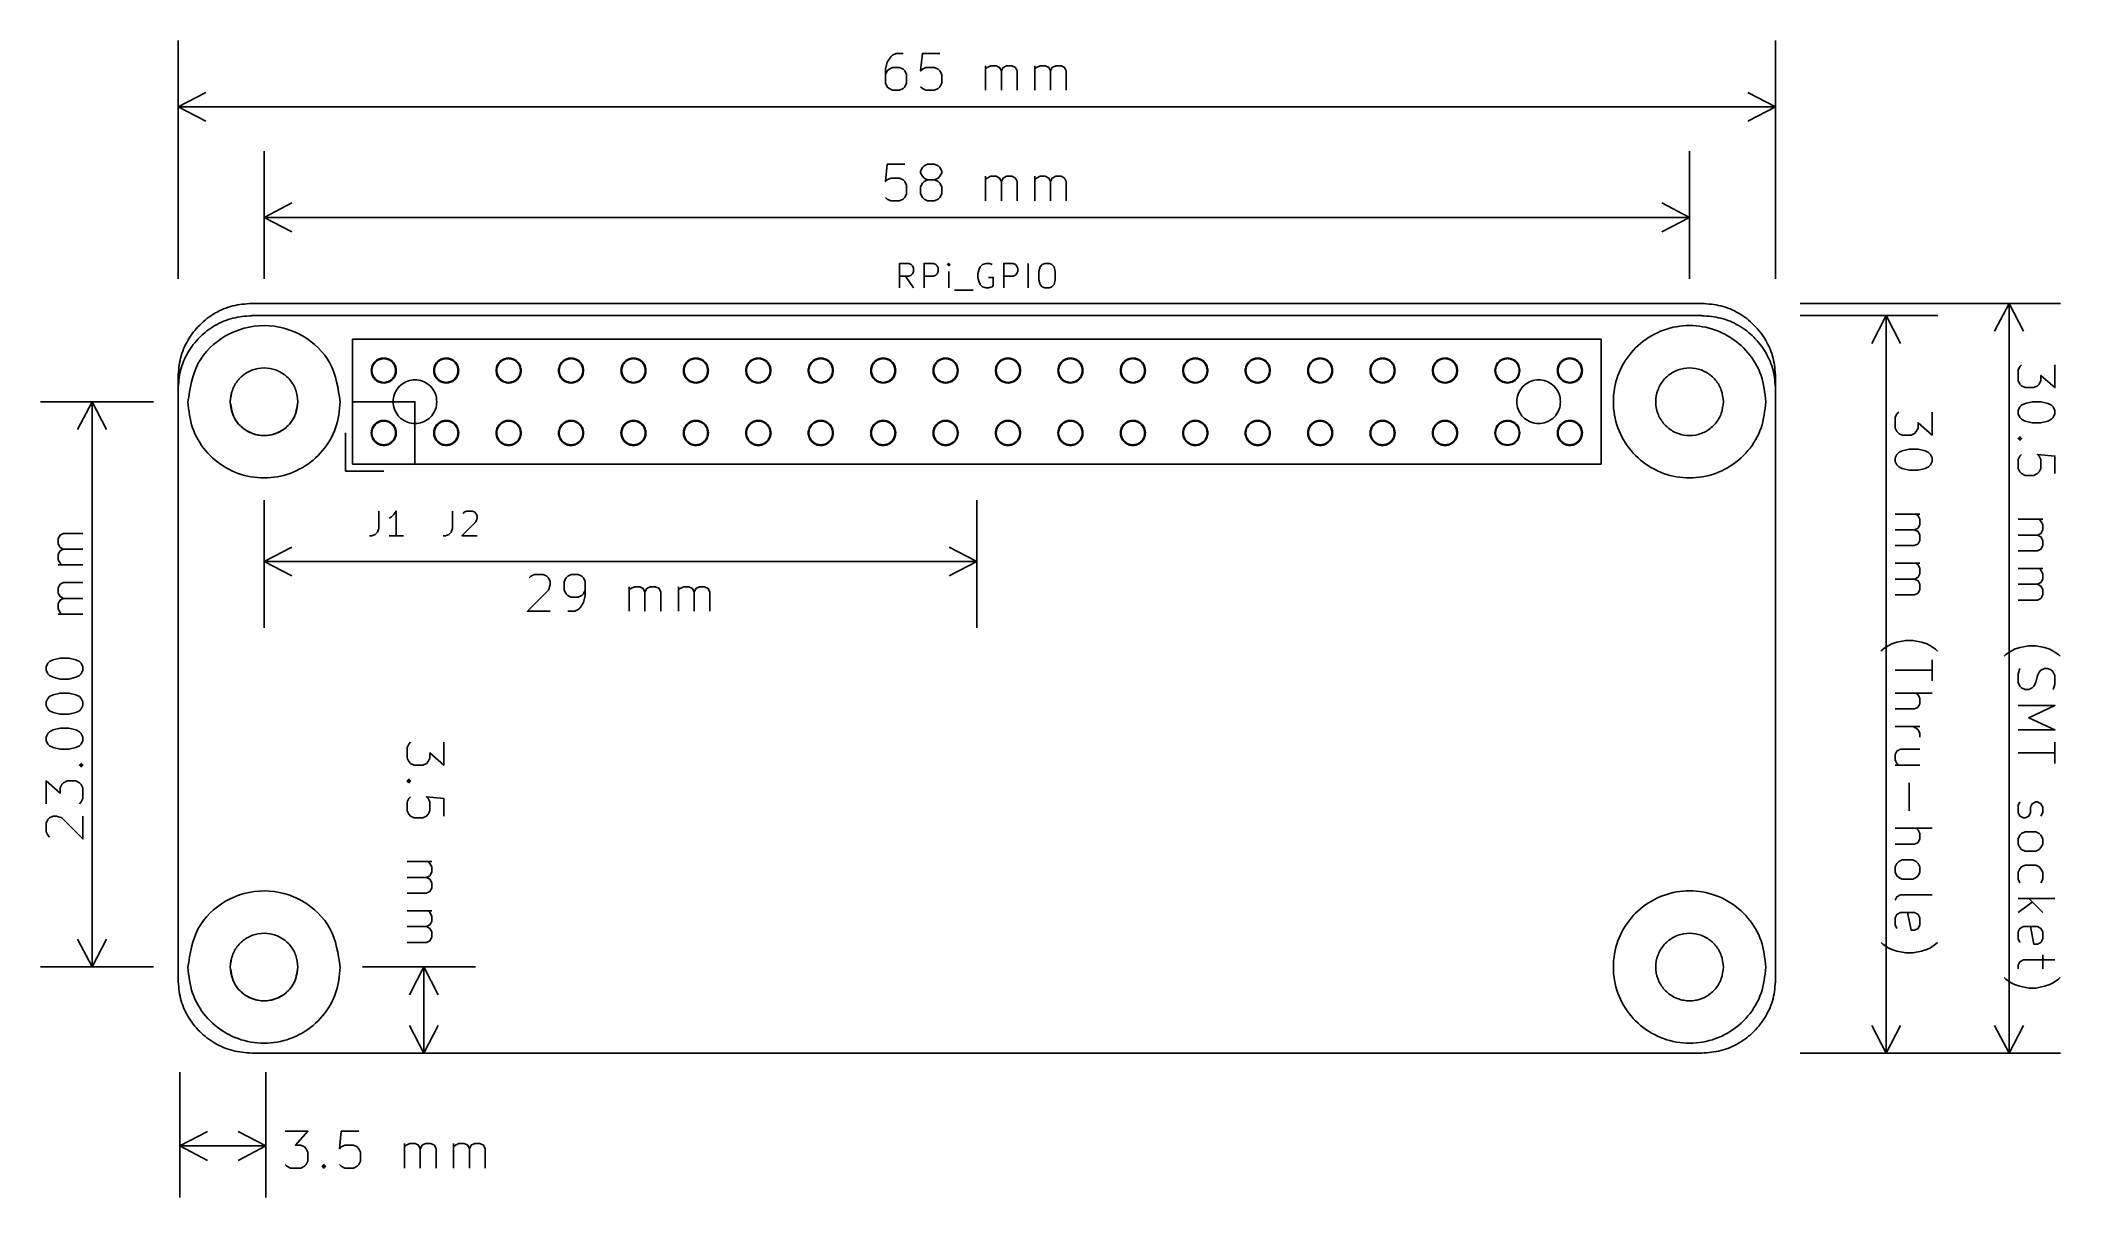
# Model space of a CAD drawing. Extents: x 1609 to 25880, y -15559 to -1657.
import ezdxf

# ---------------------------------------------------------------- set-up
doc = ezdxf.new("R2010")
doc.units = 0
doc.layers.get('0').update_dxf_attribs({"linetype": 'CONTINUOUS'})

msp = doc.modelspace()

# ---------------------------------------------------------------- linework, layer by layer
at = {"color": 7}
for points in [[(3262.5, -4521.732), (3262.5, -1657.482)], [(22455, -4521.732), (22455, -1657.482)], [(11973, -1813.482), (11889, -1813.482), (11846.25, -1834.482), (11825.25, -1855.482), (11783.25, -1919.232), (11762.25, -2003.232), (11762.25, -2171.982), (11783.25, -2213.982), (11804.25, -2234.982), (11846.25, -2256.732), (11931, -2256.732), (11973, -2234.982), (11994, -2213.982), (12015, -2171.982), (12015, -2066.232), (11994, -2024.232), (11973, -2003.232), (11931, -1982.232), (11846.25, -1982.232), (11804.25, -2003.232), (11783.25, -2024.232), (11762.25, -2066.232)], [(12416.25, -1813.482), (12204.75, -1813.482), (12183.75, -2024.232), (12204.75, -2003.232), (12247.5, -1982.232), (12352.5, -1982.232), (12394.5, -2003.232), (12416.25, -2024.232), (12437.25, -2066.232), (12437.25, -2171.982), (12416.25, -2213.982), (12394.5, -2234.982), (12352.5, -2256.732), (12247.5, -2256.732), (12204.75, -2234.982), (12183.75, -2213.982)], [(12964.5, -2256.732), (12964.5, -1961.232)], [(12964.5, -2003.232), (12985.5, -1982.232), (13027.5, -1961.232), (13091.25, -1961.232), (13133.25, -1982.232), (13154.25, -2024.232), (13154.25, -2256.732)], [(13154.25, -2024.232), (13175.25, -1982.232), (13217.25, -1961.232), (13281, -1961.232), (13323, -1982.232), (13344, -2024.232), (13344, -2256.732)], [(13554.75, -2256.732), (13554.75, -1961.232)], [(13554.75, -2003.232), (13575.75, -1982.232), (13618.5, -1961.232), (13681.5, -1961.232), (13723.5, -1982.232), (13744.5, -2024.232), (13744.5, -2256.732)], [(13744.5, -2024.232), (13765.5, -1982.232), (13808.25, -1961.232), (13871.25, -1961.232), (13913.25, -1982.232), (13934.25, -2024.232), (13934.25, -2256.732)], [(3262.5, -2454.732), (3594.75, -2281.482)], [(22455, -2454.732), (22122.75, -2281.482)], [(3262.5, -2454.732), (22455, -2454.732)], [(3262.5, -2454.732), (3594.75, -2627.982)], [(22455, -2454.732), (22122.75, -2627.982)], [(4296, -4521.732), (4296, -2986.482)], [(11994, -3142.482), (11783.25, -3142.482), (11762.25, -3353.232), (11783.25, -3332.232), (11825.25, -3311.232), (11931, -3311.232), (11973, -3332.232), (11994, -3353.232), (12015, -3395.232), (12015, -3500.982), (11994, -3542.982), (11973, -3563.982), (11931, -3584.982), (11825.25, -3584.982), (11783.25, -3563.982), (11762.25, -3542.982)], [(12268.5, -3332.232), (12226.5, -3311.232), (12204.75, -3290.232), (12183.75, -3247.482), (12183.75, -3226.482), (12204.75, -3184.482), (12226.5, -3163.482), (12268.5, -3142.482), (12352.5, -3142.482), (12394.5, -3163.482), (12416.25, -3184.482), (12437.25, -3226.482), (12437.25, -3247.482), (12416.25, -3290.232), (12394.5, -3311.232), (12352.5, -3332.232), (12268.5, -3332.232), (12226.5, -3353.232), (12204.75, -3374.232), (12183.75, -3416.232), (12183.75, -3500.982), (12204.75, -3542.982), (12226.5, -3563.982), (12268.5, -3584.982), (12352.5, -3584.982), (12394.5, -3563.982), (12416.25, -3542.982), (12437.25, -3500.982), (12437.25, -3416.232), (12416.25, -3374.232), (12394.5, -3353.232), (12352.5, -3332.232)], [(21421.5, -4521.732), (21421.5, -2986.482)], [(12964.5, -3584.982), (12964.5, -3290.232)], [(12964.5, -3332.232), (12985.5, -3311.232), (13027.5, -3290.232), (13091.25, -3290.232), (13133.25, -3311.232), (13154.25, -3353.232), (13154.25, -3584.982)], [(13154.25, -3353.232), (13175.25, -3311.232), (13217.25, -3290.232), (13281, -3290.232), (13323, -3311.232), (13344, -3353.232), (13344, -3584.982)], [(13554.75, -3584.982), (13554.75, -3290.232)], [(13554.75, -3332.232), (13575.75, -3311.232), (13618.5, -3290.232), (13681.5, -3290.232), (13723.5, -3311.232), (13744.5, -3353.232), (13744.5, -3584.982)], [(13744.5, -3353.232), (13765.5, -3311.232), (13808.25, -3290.232), (13871.25, -3290.232), (13913.25, -3311.232), (13934.25, -3353.232), (13934.25, -3584.982)], [(4296, -3783.732), (4628.25, -3610.482)], [(21421.5, -3783.732), (21089.25, -3610.482)], [(4296, -3783.732), (21421.5, -3783.732)], [(4296, -3783.732), (4628.25, -3956.232)], [(21421.5, -3783.732), (21089.25, -3956.232)], [(11931, -4631.232), (11931, -4336.482), (12043.5, -4336.482), (12071.25, -4349.982), (12085.5, -4364.232), (12099.75, -4392.732), (12099.75, -4434.732), (12085.5, -4462.482), (12071.25, -4476.732), (12043.5, -4490.982), (11931, -4490.982)], [(12226.5, -4631.232), (12226.5, -4336.482), (12339, -4336.482), (12366.75, -4349.982), (12381, -4364.232), (12394.5, -4392.732), (12394.5, -4434.732), (12381, -4462.482), (12366.75, -4476.732), (12339, -4490.982), (12226.5, -4490.982)], [(12521.25, -4336.482), (12507, -4349.982), (12521.25, -4364.232), (12535.5, -4349.982), (12521.25, -4336.482), (12521.25, -4364.232)], [(13041.75, -4349.982), (13013.25, -4336.482), (12971.25, -4336.482), (12929.25, -4349.982), (12900.75, -4378.482), (12887.25, -4406.232), (12873, -4462.482), (12873, -4505.232), (12887.25, -4561.482), (12900.75, -4589.232), (12929.25, -4617.732), (12971.25, -4631.232), (12999.75, -4631.232), (13041.75, -4617.732), (13056, -4603.482), (13056, -4505.232), (12999.75, -4505.232)], [(13182, -4631.232), (13182, -4336.482), (13294.5, -4336.482), (13323, -4349.982), (13337.25, -4364.232), (13350.75, -4392.732), (13350.75, -4434.732), (13337.25, -4462.482), (13323, -4476.732), (13294.5, -4490.982), (13182, -4490.982)], [(13477.5, -4631.232), (13477.5, -4336.482)], [(12099.75, -4631.232), (12001.5, -4490.982)], [(12521.25, -4631.232), (12521.25, -4434.732)], [(4148.25, -4817.232), (21569.25, -4817.232)], [(12591.75, -4659.732), (12816.75, -4659.732)], [(22750.5, -4817.232), (25880.25, -4817.232)], [(25260.75, -4817.232), (25087.5, -5149.482)], [(25260.75, -4817.232), (25260.75, -13822.482)], [(25260.75, -4817.232), (25433.25, -5149.482)], [(4148.25, -4964.232), (21569.25, -4964.232)], [(22750.5, -4964.232), (24404.25, -4964.232)], [(23784, -4964.232), (23610.75, -5297.232)], [(23784, -4964.232), (23784, -13822.482)], [(23784, -4964.232), (23957.25, -5297.232)], [(20358.75, -5247.732), (5358.75, -5247.732)], [(5358.75, -5247.732), (5358.75, -5997.732)], [(20358.75, -5247.732), (20358.75, -6747.732)], [(25812.75, -5555.232), (25812.75, -5828.982), (25644, -5681.232), (25644, -5744.982), (25623, -5786.982), (25602, -5807.982), (25560, -5828.982), (25454.25, -5828.982), (25412.25, -5807.982), (25391.25, -5786.982), (25370.25, -5744.982), (25370.25, -5618.232), (25391.25, -5576.232), (25412.25, -5555.232)], [(3262.5, -5702.982), (3262.5, -12936.732)], [(22455, -5702.982), (22455, -12936.732)], [(2967, -5997.732), (1608.75, -5997.732)], [(2229, -5997.732), (2055.75, -6330.732)], [(2229, -12788.982), (2229, -5997.732)], [(2229, -5997.732), (2402.25, -6330.732)], [(5358.75, -5997.732), (6108.75, -5997.732), (6108.75, -6747.732)], [(24336.75, -6124.482), (24336.75, -6398.982), (24168, -6251.232), (24168, -6314.232), (24147, -6356.232), (24126, -6377.982), (24083.25, -6398.982), (23978.25, -6398.982), (23936.25, -6377.982), (23914.5, -6356.232), (23893.5, -6314.232), (23893.5, -6187.482), (23914.5, -6145.482), (23936.25, -6124.482)], [(5276.25, -6372.732), (5276.25, -6830.982)], [(25412.25, -6440.982), (25391.25, -6461.982), (25370.25, -6440.982), (25391.25, -6419.982), (25412.25, -6440.982), (25370.25, -6440.982)], [(6108.75, -6747.732), (20358.75, -6747.732)], [(25812.75, -6862.482), (25812.75, -6651.732), (25602, -6630.732), (25623, -6651.732), (25644, -6693.732), (25644, -6799.482), (25623, -6841.482), (25602, -6862.482), (25560, -6883.482), (25454.25, -6883.482), (25412.25, -6862.482), (25391.25, -6841.482), (25370.25, -6799.482), (25370.25, -6693.732), (25391.25, -6651.732), (25412.25, -6630.732)], [(5276.25, -6830.982), (5733.75, -6830.982)], [(4296, -7178.982), (4296, -8714.232)], [(12858.75, -7178.982), (12858.75, -8714.232)], [(5673.75, -7312.482), (5673.75, -7523.232), (5659.5, -7565.982), (5631.75, -7593.732), (5589.75, -7607.982), (5561.25, -7607.982)], [(5884.5, -7607.982), (5884.5, -7312.482), (5856.75, -7354.482), (5828.25, -7382.982), (5800.5, -7397.232)], [(6559.5, -7312.482), (6559.5, -7523.232), (6545.25, -7565.982), (6517.5, -7593.732), (6475.5, -7607.982), (6447, -7607.982)], [(6686.25, -7340.982), (6700.5, -7326.732), (6728.25, -7312.482), (6798.75, -7312.482), (6826.5, -7326.732), (6840.75, -7340.982), (6855, -7368.732), (6855, -7397.232), (6840.75, -7439.232), (6672, -7607.982), (6855, -7607.982)], [(23893.5, -7347.732), (24189, -7347.732)], [(24147, -7347.732), (24168, -7368.732), (24189, -7410.732), (24189, -7474.482), (24168, -7516.482), (24126, -7537.482), (23893.5, -7537.482)], [(25370.25, -7410.732), (25665.75, -7410.732)], [(25623, -7410.732), (25644, -7432.482), (25665.75, -7474.482), (25665.75, -7537.482), (25644, -7579.482), (25602, -7601.232), (25370.25, -7601.232)], [(1887, -7769.982), (1845, -7748.232), (1824, -7706.232), (1824, -7643.232), (1845, -7601.232), (1887, -7579.482), (2119.5, -7579.482)], [(4296, -7916.982), (4628.25, -7743.732)], [(5969.25, -7607.982), (5800.5, -7607.982)], [(12858.75, -7916.982), (12526.5, -7743.732)], [(24126, -7537.482), (24168, -7558.482), (24189, -7601.232), (24189, -7664.232), (24168, -7706.232), (24126, -7727.232), (23893.5, -7727.232)], [(25602, -7601.232), (25644, -7622.232), (25665.75, -7664.232), (25665.75, -7727.232), (25644, -7769.982), (25602, -7790.982), (25370.25, -7790.982)], [(1866, -7959.732), (1845, -7937.982), (1824, -7895.982), (1824, -7832.982), (1845, -7790.982), (1887, -7769.982), (2119.5, -7769.982)], [(2119.5, -7959.732), (1824, -7959.732)], [(4296, -7916.982), (12858.75, -7916.982)], [(4296, -7916.982), (4628.25, -8090.232)], [(12858.75, -7916.982), (12526.5, -8090.232)], [(23893.5, -7937.982), (24189, -7937.982)], [(24147, -7937.982), (24168, -7959.732), (24189, -8001.732), (24189, -8064.732), (24168, -8106.732), (24126, -8128.482), (23893.5, -8128.482)], [(25370.25, -8001.732), (25665.75, -8001.732)], [(25623, -8001.732), (25644, -8022.732), (25665.75, -8064.732), (25665.75, -8128.482), (25644, -8170.482), (25602, -8191.482), (25370.25, -8191.482)], [(1887, -8360.232), (1845, -8339.232), (1824, -8297.232), (1824, -8233.482), (1845, -8191.482), (1887, -8170.482), (2119.5, -8170.482)], [(7480.5, -8115.732), (7501.5, -8094.732), (7544.25, -8072.982), (7649.25, -8072.982), (7691.25, -8094.732), (7713, -8115.732), (7734, -8157.732), (7734, -8199.732), (7713, -8263.482), (7459.5, -8516.232), (7734, -8516.232)], [(7944.75, -8516.232), (8028.75, -8516.232), (8071.5, -8495.232), (8092.5, -8474.232), (8134.5, -8410.482), (8155.5, -8326.482), (8155.5, -8157.732), (8134.5, -8115.732), (8113.5, -8094.732), (8071.5, -8072.982), (7986.75, -8072.982), (7944.75, -8094.732), (7923.75, -8115.732), (7902.75, -8157.732), (7902.75, -8263.482), (7923.75, -8305.482), (7944.75, -8326.482), (7986.75, -8347.482), (8071.5, -8347.482), (8113.5, -8326.482), (8134.5, -8305.482), (8155.5, -8263.482)], [(8682.75, -8516.232), (8682.75, -8220.732)], [(8682.75, -8263.482), (8703.75, -8241.732), (8745.75, -8220.732), (8809.5, -8220.732), (8851.5, -8241.732), (8872.5, -8284.482), (8872.5, -8516.232)], [(8872.5, -8284.482), (8893.5, -8241.732), (8936.25, -8220.732), (8999.25, -8220.732), (9041.25, -8241.732), (9062.25, -8284.482), (9062.25, -8516.232)], [(9273.75, -8516.232), (9273.75, -8220.732)], [(9273.75, -8263.482), (9294.75, -8241.732), (9336.75, -8220.732), (9399.75, -8220.732), (9441.75, -8241.732), (9463.5, -8284.482), (9463.5, -8516.232)], [(9463.5, -8284.482), (9484.5, -8241.732), (9526.5, -8220.732), (9589.5, -8220.732), (9632.25, -8241.732), (9653.25, -8284.482), (9653.25, -8516.232)], [(24126, -8128.482), (24168, -8149.482), (24189, -8191.482), (24189, -8254.482), (24168, -8297.232), (24126, -8318.232), (23893.5, -8318.232)], [(25602, -8191.482), (25644, -8212.482), (25665.75, -8254.482), (25665.75, -8318.232), (25644, -8360.232), (25602, -8381.232), (25370.25, -8381.232)], [(1866, -8549.982), (1845, -8528.982), (1824, -8486.982), (1824, -8423.232), (1845, -8381.232), (1887, -8360.232), (2119.5, -8360.232)], [(2119.5, -8549.982), (1824, -8549.982)], [(23724.75, -8993.232), (23745.75, -8971.482), (23809.5, -8929.482), (23851.5, -8908.482), (23914.5, -8887.482), (24020.25, -8866.482), (24105, -8866.482), (24210, -8887.482), (24273.75, -8908.482), (24315.75, -8929.482), (24378.75, -8971.482), (24399.75, -8993.232)], [(25201.5, -9056.232), (25222.5, -9035.232), (25285.5, -8993.232), (25328.25, -8971.482), (25391.25, -8950.482), (25497, -8929.482), (25581, -8929.482), (25686.75, -8950.482), (25749.75, -8971.482), (25791.75, -8993.232), (25855.5, -9035.232), (25876.5, -9056.232)], [(24336.75, -9098.232), (24336.75, -9351.732)], [(25391.25, -9203.982), (25370.25, -9266.982), (25370.25, -9372.732), (25391.25, -9414.732), (25412.25, -9435.732), (25454.25, -9456.732), (25497, -9456.732), (25539, -9435.732), (25560, -9414.732), (25581, -9372.732), (25602, -9287.982), (25623, -9245.982), (25644, -9224.982), (25686.75, -9203.982), (25728.75, -9203.982), (25770.75, -9224.982), (25791.75, -9245.982), (25812.75, -9287.982), (25812.75, -9393.732), (25791.75, -9456.732)], [(23893.5, -9224.982), (24336.75, -9224.982)], [(23893.5, -9498.732), (24336.75, -9498.732)], [(23893.5, -9689.232), (24126, -9689.232), (24168, -9667.482), (24189, -9625.482), (24189, -9562.482), (24168, -9520.482), (24147, -9498.732)], [(25370.25, -9646.482), (25812.75, -9646.482), (25497, -9794.232), (25812.75, -9941.982), (25370.25, -9941.982)], [(23893.5, -9899.982), (24189, -9899.982)], [(24105, -9899.982), (24147, -9920.982), (24168, -9941.982), (24189, -9983.982), (24189, -10026.732)], [(6457.5, -10089.732), (6457.5, -10363.482), (6288.75, -10216.482), (6288.75, -10279.482), (6267.75, -10321.482), (6246.75, -10342.482), (6204.75, -10363.482), (6099, -10363.482), (6057, -10342.482), (6036, -10321.482), (6015, -10279.482), (6015, -10152.732), (6036, -10110.732), (6057, -10089.732)], [(24189, -10173.732), (23957.25, -10173.732), (23914.5, -10194.732), (23893.5, -10237.482), (23893.5, -10300.482), (23914.5, -10342.482), (23936.25, -10363.482)], [(25812.75, -10089.732), (25812.75, -10342.482)], [(2076.75, -10363.482), (2098.5, -10342.482), (2119.5, -10363.482), (2098.5, -10385.232), (2076.75, -10363.482), (2119.5, -10363.482)], [(24189, -10363.482), (23893.5, -10363.482)], [(25370.25, -10216.482), (25812.75, -10216.482)], [(1676.25, -10827.732), (1676.25, -10553.982), (1845, -10700.982), (1845, -10637.982), (1866, -10595.982), (1887, -10574.982), (1929.75, -10553.982), (2034.75, -10553.982), (2076.75, -10574.982), (2098.5, -10595.982), (2119.5, -10637.982), (2119.5, -10764.732), (2098.5, -10806.732), (2076.75, -10827.732)], [(6057, -10553.982), (6036, -10574.982), (6015, -10553.982), (6036, -10532.232), (6057, -10553.982), (6015, -10553.982)], [(24062.25, -10574.982), (24062.25, -10912.482)], [(6457.5, -10975.482), (6457.5, -10764.732), (6246.75, -10743.732), (6267.75, -10764.732), (6288.75, -10806.732), (6288.75, -10912.482), (6267.75, -10954.482), (6246.75, -10975.482), (6204.75, -10996.482), (6099, -10996.482), (6057, -10975.482), (6036, -10954.482), (6015, -10912.482), (6015, -10806.732), (6036, -10764.732), (6057, -10743.732)], [(25391.25, -10806.732), (25370.25, -10848.732), (25370.25, -10933.482), (25391.25, -10975.482), (25433.25, -10996.482), (25454.25, -10996.482), (25497, -10975.482), (25518, -10933.482), (25518, -10869.732), (25539, -10827.732), (25581, -10806.732), (25602, -10806.732), (25644, -10827.732), (25665.75, -10869.732), (25665.75, -10933.482), (25644, -10975.482)], [(1718.25, -11228.232), (1697.25, -11207.232), (1676.25, -11165.232), (1676.25, -11059.482), (1697.25, -11017.482), (1718.25, -10996.482), (1761, -10975.482), (1803, -10975.482), (1866, -10996.482), (2119.5, -11249.982), (2119.5, -10975.482)], [(23893.5, -11123.232), (24336.75, -11123.232)], [(23893.5, -11312.982), (24126, -11312.982), (24168, -11291.982), (24189, -11249.982), (24189, -11186.232), (24168, -11144.232), (24147, -11123.232)], [(6015, -11523.732), (6309.75, -11523.732)], [(6267.75, -11523.732), (6288.75, -11544.732), (6309.75, -11587.482), (6309.75, -11650.482), (6288.75, -11692.482), (6246.75, -11713.482), (6015, -11713.482)], [(25391.25, -11777.232), (25370.25, -11734.482), (25370.25, -11650.482), (25391.25, -11608.482), (25412.25, -11587.482), (25454.25, -11565.732), (25581, -11565.732), (25623, -11587.482), (25644, -11608.482), (25665.75, -11650.482), (25665.75, -11734.482), (25644, -11777.232)], [(6246.75, -11713.482), (6288.75, -11734.482), (6309.75, -11777.232), (6309.75, -11840.232), (6288.75, -11882.232), (6246.75, -11903.232), (6015, -11903.232)], [(6015, -12114.732), (6309.75, -12114.732)], [(6267.75, -12114.732), (6288.75, -12135.732), (6309.75, -12177.732), (6309.75, -12240.732), (6288.75, -12283.482), (6246.75, -12304.482), (6015, -12304.482)], [(23893.5, -11987.982), (23914.5, -11945.982), (23957.25, -11924.232), (24336.75, -11924.232)], [(23914.5, -12325.482), (23893.5, -12283.482), (23893.5, -12198.732), (23914.5, -12156.732), (23957.25, -12135.732), (24126, -12135.732), (24168, -12156.732), (24189, -12198.732), (24189, -12283.482), (24168, -12325.482), (24126, -12346.482), (24083.25, -12346.482), (24041.25, -12135.732)], [(25370.25, -11966.982), (25812.75, -11966.982)], [(25539, -12008.982), (25370.25, -12135.732)], [(25665.75, -12135.732), (25497, -11966.982)], [(6246.75, -12304.482), (6288.75, -12325.482), (6309.75, -12367.482), (6309.75, -12430.482), (6288.75, -12473.232), (6246.75, -12494.232), (6015, -12494.232)], [(25391.25, -12494.232), (25370.25, -12451.482), (25370.25, -12367.482), (25391.25, -12325.482), (25433.25, -12304.482), (25602, -12304.482), (25644, -12325.482), (25665.75, -12367.482), (25665.75, -12451.482), (25644, -12494.232), (25602, -12515.232), (25560, -12515.232), (25518, -12304.482)], [(2229, -12788.982), (2055.75, -12456.732)], [(2229, -12788.982), (2402.25, -12456.732)], [(23724.75, -12494.232), (23745.75, -12515.232), (23809.5, -12557.232), (23851.5, -12578.232), (23914.5, -12599.232), (24020.25, -12620.232), (24105, -12620.232), (24210, -12599.232), (24273.75, -12578.232), (24315.75, -12557.232), (24378.75, -12515.232), (24399.75, -12494.232)], [(2967, -12788.982), (1608.75, -12788.982)], [(5477.25, -12788.982), (6835.5, -12788.982)], [(6215.25, -12788.982), (6042, -13121.982)], [(6215.25, -12788.982), (6215.25, -13822.482)], [(6215.25, -12788.982), (6388.5, -13121.982)], [(25812.75, -12704.982), (25433.25, -12704.982), (25391.25, -12725.982), (25370.25, -12767.982), (25370.25, -12810.732)], [(25665.75, -12641.982), (25665.75, -12810.732)], [(25201.5, -12915.732), (25222.5, -12936.732), (25285.5, -12979.482), (25328.25, -13000.482), (25391.25, -13021.482), (25497, -13042.482), (25581, -13042.482), (25686.75, -13021.482), (25749.75, -13000.482), (25791.75, -12979.482), (25855.5, -12936.732), (25876.5, -12915.732)], [(6215.25, -13822.482), (6042, -13490.232)], [(6215.25, -13822.482), (6388.5, -13490.232)], [(23784, -13822.482), (23610.75, -13490.232)], [(23784, -13822.482), (23957.25, -13490.232)], [(25260.75, -13822.482), (25087.5, -13490.232)], [(25260.75, -13822.482), (25433.25, -13490.232)], [(4148.25, -13822.482), (21569.25, -13822.482)], [(5477.25, -13822.482), (6835.5, -13822.482)], [(22750.5, -13822.482), (25880.25, -13822.482)], [(22750.5, -13822.482), (24404.25, -13822.482)], [(3282.75, -14053.482), (3282.75, -15559.482)], [(4316.25, -14053.482), (4316.25, -15559.482)], [(3282.75, -14939.232), (3615.75, -14765.982)], [(4316.25, -14939.232), (3983.25, -14765.982)], [(4548.75, -14761.482), (4823.25, -14761.482), (4675.5, -14930.232), (4738.5, -14930.232), (4781.25, -14951.232), (4802.25, -14972.232), (4823.25, -15014.232), (4823.25, -15119.982), (4802.25, -15161.982), (4781.25, -15182.982), (4738.5, -15203.982), (4612.5, -15203.982), (4569.75, -15182.982), (4548.75, -15161.982)], [(5434.5, -14761.482), (5223.75, -14761.482), (5202.75, -14972.232), (5223.75, -14951.232), (5265.75, -14930.232), (5371.5, -14930.232), (5413.5, -14951.232), (5434.5, -14972.232), (5456.25, -15014.232), (5456.25, -15119.982), (5434.5, -15161.982), (5413.5, -15182.982), (5371.5, -15203.982), (5265.75, -15203.982), (5223.75, -15182.982), (5202.75, -15161.982)], [(3282.75, -14939.232), (4316.25, -14939.232)], [(3282.75, -14939.232), (3615.75, -15112.482)], [(4316.25, -14939.232), (3983.25, -15112.482)], [(5983.5, -15203.982), (5983.5, -14909.232)], [(5983.5, -14951.232), (6004.5, -14930.232), (6046.5, -14909.232), (6109.5, -14909.232), (6152.25, -14930.232), (6173.25, -14972.232), (6173.25, -15203.982)], [(6173.25, -14972.232), (6194.25, -14930.232), (6236.25, -14909.232), (6299.25, -14909.232), (6342, -14930.232), (6363, -14972.232), (6363, -15203.982)], [(6573.75, -15203.982), (6573.75, -14909.232)], [(6573.75, -14951.232), (6594.75, -14930.232), (6636.75, -14909.232), (6700.5, -14909.232), (6742.5, -14930.232), (6763.5, -14972.232), (6763.5, -15203.982)], [(6763.5, -14972.232), (6784.5, -14930.232), (6826.5, -14909.232), (6890.25, -14909.232), (6932.25, -14930.232), (6953.25, -14972.232), (6953.25, -15203.982)], [(5013, -15161.982), (5034, -15182.982), (5013, -15203.982), (4992, -15182.982), (5013, -15161.982), (5013, -15203.982)]]:
    msp.add_lwpolyline(points, dxfattribs=at)
for points in [[(13674.75, -4336.482), (13731, -4336.482), (13758.75, -4349.982), (13787.25, -4378.482), (13800.75, -4434.732), (13800.75, -4532.982), (13787.25, -4589.232), (13758.75, -4617.732), (13731, -4631.232), (13674.75, -4631.232), (13646.25, -4617.732), (13618.5, -4589.232), (13604.25, -4532.982), (13604.25, -4434.732), (13618.5, -4378.482), (13646.25, -4349.982)], [(20358.75, -5247.732), (20358.75, -6747.732), (5358.75, -6747.732), (5358.75, -5247.732)], [(5733.75, -5622.732)], [(5733.75, -5622.732)], [(5876.7525, -5623.347)], [(5876.7525, -5623.347)], [(5884.2525, -5623.347)], [(5884.2525, -5623.347)], [(6483.75, -5622.732)], [(6483.75, -5622.732)], [(6626.7525, -5623.347)], [(6626.7525, -5623.347)], [(6634.2525, -5623.347)], [(6634.2525, -5623.347)], [(7233.75, -5622.732)], [(7233.75, -5622.732)], [(7376.7525, -5623.347)], [(7376.7525, -5623.347)], [(7384.2525, -5623.347)], [(7384.2525, -5623.347)], [(7983.75, -5622.732)], [(7983.75, -5622.732)], [(8126.775, -5623.347)], [(8126.775, -5623.347)], [(8134.275, -5623.347)], [(8134.275, -5623.347)], [(8733.75, -5622.732)], [(8733.75, -5622.732)], [(8876.775, -5623.347)], [(8876.775, -5623.347)], [(8884.275, -5623.347)], [(8884.275, -5623.347)], [(9483.75, -5622.732)], [(9483.75, -5622.732)], [(9626.775, -5623.347)], [(9626.775, -5623.347)], [(9634.275, -5623.347)], [(9634.275, -5623.347)], [(10233.75, -5622.732)], [(10233.75, -5622.732)], [(10376.775, -5623.347)], [(10376.775, -5623.347)], [(10384.275, -5623.347)], [(10384.275, -5623.347)], [(10983.75, -5622.732)], [(10983.75, -5622.732)], [(11126.775, -5623.347)], [(11126.775, -5623.347)], [(11134.275, -5623.347)], [(11134.275, -5623.347)], [(11733.75, -5622.732)], [(11733.75, -5622.732)], [(11876.775, -5623.347)], [(11876.775, -5623.347)], [(11884.275, -5623.347)], [(11884.275, -5623.347)], [(12483.75, -5622.732)], [(12483.75, -5622.732)], [(12626.775, -5623.347)], [(12626.775, -5623.347)], [(12634.275, -5623.347)], [(12634.275, -5623.347)], [(13233.75, -5622.732)], [(13233.75, -5622.732)], [(13376.775, -5623.347)], [(13376.775, -5623.347)], [(13384.275, -5623.347)], [(13384.275, -5623.347)], [(13983.75, -5622.732)], [(13983.75, -5622.732)], [(14126.775, -5623.347)], [(14126.775, -5623.347)], [(14134.275, -5623.347)], [(14134.275, -5623.347)], [(14733.75, -5622.732)], [(14733.75, -5622.732)], [(14876.775, -5623.347)], [(14876.775, -5623.347)], [(14884.275, -5623.347)], [(14884.275, -5623.347)], [(15483.75, -5622.732)], [(15483.75, -5622.732)], [(15626.775, -5623.347)], [(15626.775, -5623.347)], [(15634.275, -5623.347)], [(15634.275, -5623.347)], [(16233.75, -5622.732)], [(16233.75, -5622.732)], [(16376.775, -5623.347)], [(16376.775, -5623.347)], [(16384.275, -5623.347)], [(16384.275, -5623.347)], [(16983.75, -5622.732)], [(16983.75, -5622.732)], [(17126.775, -5623.347)], [(17126.775, -5623.347)], [(17134.275, -5623.347)], [(17134.275, -5623.347)], [(17733.75, -5622.732)], [(17733.75, -5622.732)], [(17876.775, -5623.347)], [(17876.775, -5623.347)], [(17884.275, -5623.347)], [(17884.275, -5623.347)], [(18483.75, -5622.732)], [(18483.75, -5622.732)], [(18626.775, -5623.347)], [(18626.775, -5623.347)], [(18634.275, -5623.347)], [(18634.275, -5623.347)], [(19233.75, -5622.732)], [(19233.75, -5622.732)], [(19376.775, -5623.347)], [(19376.775, -5623.347)], [(19384.275, -5623.347)], [(19384.275, -5623.347)], [(19983.75, -5622.732)], [(19983.75, -5622.732)], [(20126.775, -5623.347)], [(20126.775, -5623.347)], [(20134.275, -5623.347)], [(20134.275, -5623.347)], [(4702.266, -5998.347)], [(4702.266, -5998.347)], [(4702.26675, -5998.347)], [(5211.615, -5998.347)], [(6371.7525, -5998.347)], [(6371.7525, -5998.347)], [(19871.775, -5998.347)], [(19871.775, -5998.347)], [(21828.2535, -5998.347)], [(21828.2535, -5998.347)], [(21828.25425, -5998.347)], [(22337.6025, -5998.347)], [(25812.75, -6103.482), (25812.75, -6145.482), (25791.75, -6187.482), (25770.75, -6209.232), (25728.75, -6230.232), (25644, -6251.232), (25539, -6251.232), (25454.25, -6230.232), (25412.25, -6209.232), (25391.25, -6187.482), (25370.25, -6145.482), (25370.25, -6103.482), (25391.25, -6061.482), (25412.25, -6040.482), (25454.25, -6018.732), (25539, -5997.732), (25644, -5997.732), (25728.75, -6018.732), (25770.75, -6040.482), (25791.75, -6061.482)], [(5876.7525, -6373.347)], [(5876.7525, -6373.347)], [(5884.2525, -6373.347)], [(5884.2525, -6373.347)], [(6483.75, -6372.732)], [(6483.75, -6372.732)], [(6626.7525, -6373.347)], [(6626.7525, -6373.347)], [(6634.2525, -6373.347)], [(6634.2525, -6373.347)], [(7233.75, -6372.732)], [(7233.75, -6372.732)], [(7376.7525, -6373.347)], [(7376.7525, -6373.347)], [(7384.2525, -6373.347)], [(7384.2525, -6373.347)], [(7983.75, -6372.732)], [(7983.75, -6372.732)], [(8126.775, -6373.347)], [(8126.775, -6373.347)], [(8134.275, -6373.347)], [(8134.275, -6373.347)], [(8733.75, -6372.732)], [(8733.75, -6372.732)], [(8876.775, -6373.347)], [(8876.775, -6373.347)], [(8884.275, -6373.347)], [(8884.275, -6373.347)], [(9483.75, -6372.732)], [(9483.75, -6372.732)], [(9626.775, -6373.347)], [(9626.775, -6373.347)], [(9634.275, -6373.347)], [(9634.275, -6373.347)], [(10233.75, -6372.732)], [(10233.75, -6372.732)], [(10376.775, -6373.347)], [(10376.775, -6373.347)], [(10384.275, -6373.347)], [(10384.275, -6373.347)], [(10983.75, -6372.732)], [(10983.75, -6372.732)], [(11126.775, -6373.347)], [(11126.775, -6373.347)], [(11134.275, -6373.347)], [(11134.275, -6373.347)], [(11733.75, -6372.732)], [(11733.75, -6372.732)], [(11876.775, -6373.347)], [(11876.775, -6373.347)], [(11884.275, -6373.347)], [(11884.275, -6373.347)], [(12483.75, -6372.732)], [(12483.75, -6372.732)], [(12626.775, -6373.347)], [(12626.775, -6373.347)], [(12634.275, -6373.347)], [(12634.275, -6373.347)], [(13233.75, -6372.732)], [(13233.75, -6372.732)], [(13376.775, -6373.347)], [(13376.775, -6373.347)], [(13384.275, -6373.347)], [(13384.275, -6373.347)], [(13983.75, -6372.732)], [(13983.75, -6372.732)], [(14126.775, -6373.347)], [(14126.775, -6373.347)], [(14134.275, -6373.347)], [(14134.275, -6373.347)], [(14733.75, -6372.732)], [(14733.75, -6372.732)], [(14876.775, -6373.347)], [(14876.775, -6373.347)], [(14884.275, -6373.347)], [(14884.275, -6373.347)], [(15483.75, -6372.732)], [(15483.75, -6372.732)], [(15626.775, -6373.347)], [(15626.775, -6373.347)], [(15634.275, -6373.347)], [(15634.275, -6373.347)], [(16233.75, -6372.732)], [(16233.75, -6372.732)], [(16376.775, -6373.347)], [(16376.775, -6373.347)], [(16384.275, -6373.347)], [(16384.275, -6373.347)], [(16983.75, -6372.732)], [(16983.75, -6372.732)], [(17126.775, -6373.347)], [(17126.775, -6373.347)], [(17134.275, -6373.347)], [(17134.275, -6373.347)], [(17733.75, -6372.732)], [(17733.75, -6372.732)], [(17876.775, -6373.347)], [(17876.775, -6373.347)], [(17884.275, -6373.347)], [(17884.275, -6373.347)], [(18483.75, -6372.732)], [(18483.75, -6372.732)], [(18626.775, -6373.347)], [(18626.775, -6373.347)], [(18634.275, -6373.347)], [(18634.275, -6373.347)], [(19233.75, -6372.732)], [(19233.75, -6372.732)], [(19376.775, -6373.347)], [(19376.775, -6373.347)], [(19384.275, -6373.347)], [(19384.275, -6373.347)], [(19983.75, -6372.732)], [(19983.75, -6372.732)], [(20126.775, -6373.347)], [(20126.775, -6373.347)], [(20134.275, -6373.347)], [(20134.275, -6373.347)], [(24336.75, -6672.732), (24336.75, -6714.732), (24315.75, -6757.482), (24294.75, -6778.482), (24252, -6799.482), (24168, -6820.482), (24062.25, -6820.482), (23978.25, -6799.482), (23936.25, -6778.482), (23914.5, -6757.482), (23893.5, -6714.732), (23893.5, -6672.732), (23914.5, -6630.732), (23936.25, -6609.732), (23978.25, -6588.732), (24062.25, -6567.732), (24168, -6567.732), (24252, -6588.732), (24294.75, -6609.732), (24315.75, -6630.732)], [(1676.25, -9224.982), (1676.25, -9182.982), (1697.25, -9140.232), (1718.25, -9119.232), (1761, -9098.232), (1845, -9077.232), (1950.75, -9077.232), (2034.75, -9098.232), (2076.75, -9119.232), (2098.5, -9140.232), (2119.5, -9182.982), (2119.5, -9224.982), (2098.5, -9266.982), (2076.75, -9287.982), (2034.75, -9308.982), (1950.75, -9330.732), (1845, -9330.732), (1761, -9308.982), (1718.25, -9287.982), (1697.25, -9266.982)], [(1676.25, -9646.482), (1676.25, -9604.482), (1697.25, -9562.482), (1718.25, -9541.482), (1761, -9520.482), (1845, -9498.732), (1950.75, -9498.732), (2034.75, -9520.482), (2076.75, -9541.482), (2098.5, -9562.482), (2119.5, -9604.482), (2119.5, -9646.482), (2098.5, -9689.232), (2076.75, -9710.232), (2034.75, -9731.232), (1950.75, -9752.232), (1845, -9752.232), (1761, -9731.232), (1718.25, -9710.232), (1697.25, -9689.232)], [(1676.25, -10068.732), (1676.25, -10026.732), (1697.25, -9983.982), (1718.25, -9962.982), (1761, -9941.982), (1845, -9920.982), (1950.75, -9920.982), (2034.75, -9941.982), (2076.75, -9962.982), (2098.5, -9983.982), (2119.5, -10026.732), (2119.5, -10068.732), (2098.5, -10110.732), (2076.75, -10131.732), (2034.75, -10152.732), (1950.75, -10173.732), (1845, -10173.732), (1761, -10152.732), (1718.25, -10131.732), (1697.25, -10110.732)], [(25370.25, -11249.982), (25391.25, -11207.232), (25412.25, -11186.232), (25454.25, -11165.232), (25581, -11165.232), (25623, -11186.232), (25644, -11207.232), (25665.75, -11249.982), (25665.75, -11312.982), (25644, -11354.982), (25623, -11375.982), (25581, -11396.982), (25454.25, -11396.982), (25412.25, -11375.982), (25391.25, -11354.982), (25370.25, -11312.982)], [(23893.5, -11587.482), (23914.5, -11544.732), (23936.25, -11523.732), (23978.25, -11502.732), (24105, -11502.732), (24147, -11523.732), (24168, -11544.732), (24189, -11587.482), (24189, -11650.482), (24168, -11692.482), (24147, -11713.482), (24105, -11734.482), (23978.25, -11734.482), (23936.25, -11713.482), (23914.5, -11692.482), (23893.5, -11650.482)], [(4702.266, -12789.657)], [(4702.266, -12789.657)], [(4702.26675, -12789.657)], [(5211.615, -12789.657)], [(21828.2535, -12789.657)], [(21828.2535, -12789.657)], [(21828.25425, -12789.657)], [(22337.6025, -12789.657)]]:
    msp.add_lwpolyline(points, close=True, dxfattribs=at)
for points, knots in [([(4148.625, -4817.247), (4071.103114, -4823.151535), (3916.70087, -4834.911741), (3700.6985, -4927.85626), (3514.814162, -5069.263295), (3373.405552, -5255.146436), (3280.459205, -5471.14802), (3268.697691, -5625.550164), (3262.7925, -5703.072)], [0, 0, 0, 0, 231.887983, 461.85699, 693.744973, 925.632956, 1155.601964, 1387.489947, 1387.489947, 1387.489947, 1387.489947]), ([(22455.675, -5703.072), (22449.769873, -5625.550584), (22438.008488, -5471.14927), (22345.063124, -5255.14868), (22203.655941, -5069.266059), (22017.77332, -4927.858876), (21801.77273, -4834.913512), (21647.371416, -4823.152127), (21569.85, -4817.247)], [0, 0, 0, 0, 231.886734, 461.854522, 693.741255, 925.627989, 1155.595777, 1387.482511, 1387.482511, 1387.482511, 1387.482511]), ([(4148.625, -4964.8845), (4071.103114, -4970.789035), (3916.70087, -4982.549241), (3700.6985, -5075.49376), (3514.814162, -5216.900795), (3373.405552, -5402.783936), (3280.459205, -5618.78552), (3268.697691, -5773.187664), (3262.7925, -5850.7095)], [0, 0, 0, 0, 231.887983, 461.85699, 693.744973, 925.632956, 1155.601964, 1387.489947, 1387.489947, 1387.489947, 1387.489947]), ([(3380.91, -5998.347), (3406.086925, -5836.985461), (3455.694036, -5519.048317), (3819.839522, -5169.025495), (4296.2625, -5039.331516), (4772.685478, -5169.025495), (5136.830964, -5519.048317), (5186.438075, -5836.985461), (5211.615, -5998.347)], [0, 0, 0, 0, 478.600408, 943.005673, 1421.60608, 1900.206488, 2364.611753, 2843.21216, 2843.21216, 2843.21216, 2843.21216]), ([(22337.6025, -5998.347), (22326.665907, -6105.365105), (22304.94924, -6317.869719), (22136.463343, -6598.697839), (21889.771475, -6807.486181), (21584.290058, -6918.220559), (21260.139827, -6918.220559), (20955.086257, -6807.486181), (20706.686084, -6598.697839), (20544.547498, -6317.869719), (20487.936822, -5998.347), (20544.547498, -5678.824281), (20706.686084, -5397.996161), (20955.086257, -5189.207819), (21260.139827, -5078.473441), (21584.290058, -5078.473441), (21889.771475, -5189.207819), (22136.463343, -5397.996161), (22304.94924, -5678.824281), (22326.665907, -5891.328895), (22337.6025, -5998.347)], [0, 0, 0, 0, 319.425175, 634.278876, 953.704051, 1273.129226, 1587.982927, 1907.408102, 2226.833277, 2541.686977, 2861.112153, 3180.537328, 3495.391028, 3814.816203, 4134.241379, 4449.095079, 4768.520254, 5087.94543, 5402.79913, 5722.224305, 5722.224305, 5722.224305, 5722.224305]), ([(22455.675, -5850.7095), (22449.769873, -5773.188084), (22438.008488, -5618.78677), (22345.063124, -5402.78618), (22203.655941, -5216.903559), (22017.77332, -5075.496376), (21801.77273, -4982.551012), (21647.371416, -4970.789627), (21569.85, -4964.8845)], [0, 0, 0, 0, 231.886734, 461.854522, 693.741255, 925.627989, 1155.595777, 1387.482511, 1387.482511, 1387.482511, 1387.482511]), ([(5884.2525, -5623.347), (5882.460306, -5640.884196), (5878.901568, -5675.707602), (5851.291566, -5721.72727), (5810.86585, -5755.941686), (5760.806214, -5774.087872), (5707.687296, -5774.087872), (5657.697772, -5755.941686), (5616.992114, -5721.72727), (5590.422254, -5675.707602), (5581.145389, -5623.347), (5590.422254, -5570.986398), (5616.992114, -5524.96673), (5657.697772, -5490.752314), (5707.687296, -5472.606128), (5760.806214, -5472.606128), (5810.86585, -5490.752314), (5851.291566, -5524.96673), (5878.901568, -5570.986398), (5882.460306, -5605.809804), (5884.2525, -5623.347)], [0, 0, 0, 0, 52.344617, 103.940101, 156.284718, 208.629336, 260.224819, 312.569437, 364.914054, 416.509538, 468.854155, 521.198772, 572.794256, 625.138873, 677.483491, 729.078974, 781.423592, 833.768209, 885.363693, 937.70831, 937.70831, 937.70831, 937.70831]), ([(5884.2525, -5623.347), (5882.460306, -5640.884196), (5878.901568, -5675.707602), (5851.291566, -5721.72727), (5810.86585, -5755.941686), (5760.806214, -5774.087872), (5707.687296, -5774.087872), (5657.697772, -5755.941686), (5616.992114, -5721.72727), (5590.422254, -5675.707602), (5581.145389, -5623.347), (5590.422254, -5570.986398), (5616.992114, -5524.96673), (5657.697772, -5490.752314), (5707.687296, -5472.606128), (5760.806214, -5472.606128), (5810.86585, -5490.752314), (5851.291566, -5524.96673), (5878.901568, -5570.986398), (5882.460306, -5605.809804), (5884.2525, -5623.347)], [0, 0, 0, 0, 52.344617, 103.940101, 156.284718, 208.629336, 260.224819, 312.569437, 364.914054, 416.509538, 468.854155, 521.198772, 572.794256, 625.138873, 677.483491, 729.078974, 781.423592, 833.768209, 885.363693, 937.70831, 937.70831, 937.70831, 937.70831]), ([(5876.7525, -5623.347), (5875.049916, -5640.007336), (5871.669115, -5673.089572), (5845.439613, -5716.808256), (5807.035182, -5749.311951), (5759.478529, -5766.550828), (5709.015556, -5766.550828), (5661.525509, -5749.311951), (5622.855133, -5716.808256), (5597.613766, -5673.089572), (5588.800745, -5623.347), (5597.613766, -5573.604428), (5622.855133, -5529.885744), (5661.525509, -5497.382049), (5709.015556, -5480.143172), (5759.478529, -5480.143172), (5807.035182, -5497.382049), (5845.439613, -5529.885744), (5871.669115, -5573.604428), (5875.049916, -5606.686664), (5876.7525, -5623.347)], [0, 0, 0, 0, 49.727386, 98.743096, 148.470482, 198.197869, 247.213578, 296.940965, 346.668351, 395.684061, 445.411447, 495.138834, 544.154543, 593.88193, 643.609316, 692.625026, 742.352412, 792.079798, 841.095508, 890.822894, 890.822894, 890.822894, 890.822894]), ([(5876.7525, -5623.347), (5875.049916, -5640.007336), (5871.669115, -5673.089572), (5845.439613, -5716.808256), (5807.035182, -5749.311951), (5759.478529, -5766.550828), (5709.015556, -5766.550828), (5661.525509, -5749.311951), (5622.855133, -5716.808256), (5597.613766, -5673.089572), (5588.800745, -5623.347), (5597.613766, -5573.604428), (5622.855133, -5529.885744), (5661.525509, -5497.382049), (5709.015556, -5480.143172), (5759.478529, -5480.143172), (5807.035182, -5497.382049), (5845.439613, -5529.885744), (5871.669115, -5573.604428), (5875.049916, -5606.686664), (5876.7525, -5623.347)], [0, 0, 0, 0, 49.727386, 98.743096, 148.470482, 198.197869, 247.213578, 296.940965, 346.668351, 395.684061, 445.411447, 495.138834, 544.154543, 593.88193, 643.609316, 692.625026, 742.352412, 792.079798, 841.095508, 890.822894, 890.822894, 890.822894, 890.822894]), ([(6634.2525, -5623.347), (6632.460306, -5640.884196), (6628.901568, -5675.707602), (6601.291566, -5721.72727), (6560.86585, -5755.941686), (6510.806214, -5774.087872), (6457.687296, -5774.087872), (6407.697772, -5755.941686), (6366.992114, -5721.72727), (6340.422254, -5675.707602), (6331.145389, -5623.347), (6340.422254, -5570.986398), (6366.992114, -5524.96673), (6407.697772, -5490.752314), (6457.687296, -5472.606128), (6510.806214, -5472.606128), (6560.86585, -5490.752314), (6601.291566, -5524.96673), (6628.901568, -5570.986398), (6632.460306, -5605.809804), (6634.2525, -5623.347)], [0, 0, 0, 0, 52.344617, 103.940101, 156.284718, 208.629336, 260.224819, 312.569437, 364.914054, 416.509538, 468.854155, 521.198772, 572.794256, 625.138873, 677.483491, 729.078974, 781.423592, 833.768209, 885.363693, 937.70831, 937.70831, 937.70831, 937.70831]), ([(6634.2525, -5623.347), (6632.460306, -5640.884196), (6628.901568, -5675.707602), (6601.291566, -5721.72727), (6560.86585, -5755.941686), (6510.806214, -5774.087872), (6457.687296, -5774.087872), (6407.697772, -5755.941686), (6366.992114, -5721.72727), (6340.422254, -5675.707602), (6331.145389, -5623.347), (6340.422254, -5570.986398), (6366.992114, -5524.96673), (6407.697772, -5490.752314), (6457.687296, -5472.606128), (6510.806214, -5472.606128), (6560.86585, -5490.752314), (6601.291566, -5524.96673), (6628.901568, -5570.986398), (6632.460306, -5605.809804), (6634.2525, -5623.347)], [0, 0, 0, 0, 52.344617, 103.940101, 156.284718, 208.629336, 260.224819, 312.569437, 364.914054, 416.509538, 468.854155, 521.198772, 572.794256, 625.138873, 677.483491, 729.078974, 781.423592, 833.768209, 885.363693, 937.70831, 937.70831, 937.70831, 937.70831]), ([(6626.7525, -5623.347), (6625.049916, -5640.007336), (6621.669115, -5673.089572), (6595.439613, -5716.808256), (6557.035182, -5749.311951), (6509.478529, -5766.550828), (6459.015556, -5766.550828), (6411.525509, -5749.311951), (6372.855133, -5716.808256), (6347.613766, -5673.089572), (6338.800745, -5623.347), (6347.613766, -5573.604428), (6372.855133, -5529.885744), (6411.525509, -5497.382049), (6459.015556, -5480.143172), (6509.478529, -5480.143172), (6557.035182, -5497.382049), (6595.439613, -5529.885744), (6621.669115, -5573.604428), (6625.049916, -5606.686664), (6626.7525, -5623.347)], [0, 0, 0, 0, 49.727386, 98.743096, 148.470482, 198.197869, 247.213578, 296.940965, 346.668351, 395.684061, 445.411447, 495.138834, 544.154543, 593.88193, 643.609316, 692.625026, 742.352412, 792.079798, 841.095508, 890.822894, 890.822894, 890.822894, 890.822894]), ([(6626.7525, -5623.347), (6625.049916, -5640.007336), (6621.669115, -5673.089572), (6595.439613, -5716.808256), (6557.035182, -5749.311951), (6509.478529, -5766.550828), (6459.015556, -5766.550828), (6411.525509, -5749.311951), (6372.855133, -5716.808256), (6347.613766, -5673.089572), (6338.800745, -5623.347), (6347.613766, -5573.604428), (6372.855133, -5529.885744), (6411.525509, -5497.382049), (6459.015556, -5480.143172), (6509.478529, -5480.143172), (6557.035182, -5497.382049), (6595.439613, -5529.885744), (6621.669115, -5573.604428), (6625.049916, -5606.686664), (6626.7525, -5623.347)], [0, 0, 0, 0, 49.727386, 98.743096, 148.470482, 198.197869, 247.213578, 296.940965, 346.668351, 395.684061, 445.411447, 495.138834, 544.154543, 593.88193, 643.609316, 692.625026, 742.352412, 792.079798, 841.095508, 890.822894, 890.822894, 890.822894, 890.822894]), ([(7384.2525, -5623.347), (7382.460306, -5640.884196), (7378.901568, -5675.707602), (7351.291566, -5721.72727), (7310.86585, -5755.941686), (7260.806214, -5774.087872), (7207.687296, -5774.087872), (7157.697772, -5755.941686), (7116.992114, -5721.72727), (7090.422254, -5675.707602), (7081.145389, -5623.347), (7090.422254, -5570.986398), (7116.992114, -5524.96673), (7157.697772, -5490.752314), (7207.687296, -5472.606128), (7260.806214, -5472.606128), (7310.86585, -5490.752314), (7351.291566, -5524.96673), (7378.901568, -5570.986398), (7382.460306, -5605.809804), (7384.2525, -5623.347)], [0, 0, 0, 0, 52.344617, 103.940101, 156.284718, 208.629336, 260.224819, 312.569437, 364.914054, 416.509538, 468.854155, 521.198772, 572.794256, 625.138873, 677.483491, 729.078974, 781.423592, 833.768209, 885.363693, 937.70831, 937.70831, 937.70831, 937.70831]), ([(7384.2525, -5623.347), (7382.460306, -5640.884196), (7378.901568, -5675.707602), (7351.291566, -5721.72727), (7310.86585, -5755.941686), (7260.806214, -5774.087872), (7207.687296, -5774.087872), (7157.697772, -5755.941686), (7116.992114, -5721.72727), (7090.422254, -5675.707602), (7081.145389, -5623.347), (7090.422254, -5570.986398), (7116.992114, -5524.96673), (7157.697772, -5490.752314), (7207.687296, -5472.606128), (7260.806214, -5472.606128), (7310.86585, -5490.752314), (7351.291566, -5524.96673), (7378.901568, -5570.986398), (7382.460306, -5605.809804), (7384.2525, -5623.347)], [0, 0, 0, 0, 52.344617, 103.940101, 156.284718, 208.629336, 260.224819, 312.569437, 364.914054, 416.509538, 468.854155, 521.198772, 572.794256, 625.138873, 677.483491, 729.078974, 781.423592, 833.768209, 885.363693, 937.70831, 937.70831, 937.70831, 937.70831]), ([(7376.7525, -5623.347), (7375.049916, -5640.007336), (7371.669115, -5673.089572), (7345.439613, -5716.808256), (7307.035182, -5749.311951), (7259.478529, -5766.550828), (7209.015556, -5766.550828), (7161.525509, -5749.311951), (7122.855133, -5716.808256), (7097.613766, -5673.089572), (7088.800745, -5623.347), (7097.613766, -5573.604428), (7122.855133, -5529.885744), (7161.525509, -5497.382049), (7209.015556, -5480.143172), (7259.478529, -5480.143172), (7307.035182, -5497.382049), (7345.439613, -5529.885744), (7371.669115, -5573.604428), (7375.049916, -5606.686664), (7376.7525, -5623.347)], [0, 0, 0, 0, 49.727386, 98.743096, 148.470482, 198.197869, 247.213578, 296.940965, 346.668351, 395.684061, 445.411447, 495.138834, 544.154543, 593.88193, 643.609316, 692.625026, 742.352412, 792.079798, 841.095508, 890.822894, 890.822894, 890.822894, 890.822894]), ([(7376.7525, -5623.347), (7375.049916, -5640.007336), (7371.669115, -5673.089572), (7345.439613, -5716.808256), (7307.035182, -5749.311951), (7259.478529, -5766.550828), (7209.015556, -5766.550828), (7161.525509, -5749.311951), (7122.855133, -5716.808256), (7097.613766, -5673.089572), (7088.800745, -5623.347), (7097.613766, -5573.604428), (7122.855133, -5529.885744), (7161.525509, -5497.382049), (7209.015556, -5480.143172), (7259.478529, -5480.143172), (7307.035182, -5497.382049), (7345.439613, -5529.885744), (7371.669115, -5573.604428), (7375.049916, -5606.686664), (7376.7525, -5623.347)], [0, 0, 0, 0, 49.727386, 98.743096, 148.470482, 198.197869, 247.213578, 296.940965, 346.668351, 395.684061, 445.411447, 495.138834, 544.154543, 593.88193, 643.609316, 692.625026, 742.352412, 792.079798, 841.095508, 890.822894, 890.822894, 890.822894, 890.822894]), ([(8134.275, -5623.347), (8132.482806, -5640.884196), (8128.924068, -5675.707602), (8101.314066, -5721.72727), (8060.88835, -5755.941686), (8010.828714, -5774.087872), (7957.709796, -5774.087872), (7907.720272, -5755.941686), (7867.014614, -5721.72727), (7840.444754, -5675.707602), (7831.167889, -5623.347), (7840.444754, -5570.986398), (7867.014614, -5524.96673), (7907.720272, -5490.752314), (7957.709796, -5472.606128), (8010.828714, -5472.606128), (8060.88835, -5490.752314), (8101.314066, -5524.96673), (8128.924068, -5570.986398), (8132.482806, -5605.809804), (8134.275, -5623.347)], [0, 0, 0, 0, 52.344617, 103.940101, 156.284718, 208.629336, 260.224819, 312.569437, 364.914054, 416.509538, 468.854155, 521.198772, 572.794256, 625.138873, 677.483491, 729.078974, 781.423592, 833.768209, 885.363693, 937.70831, 937.70831, 937.70831, 937.70831]), ([(8134.275, -5623.347), (8132.482806, -5640.884196), (8128.924068, -5675.707602), (8101.314066, -5721.72727), (8060.88835, -5755.941686), (8010.828714, -5774.087872), (7957.709796, -5774.087872), (7907.720272, -5755.941686), (7867.014614, -5721.72727), (7840.444754, -5675.707602), (7831.167889, -5623.347), (7840.444754, -5570.986398), (7867.014614, -5524.96673), (7907.720272, -5490.752314), (7957.709796, -5472.606128), (8010.828714, -5472.606128), (8060.88835, -5490.752314), (8101.314066, -5524.96673), (8128.924068, -5570.986398), (8132.482806, -5605.809804), (8134.275, -5623.347)], [0, 0, 0, 0, 52.344617, 103.940101, 156.284718, 208.629336, 260.224819, 312.569437, 364.914054, 416.509538, 468.854155, 521.198772, 572.794256, 625.138873, 677.483491, 729.078974, 781.423592, 833.768209, 885.363693, 937.70831, 937.70831, 937.70831, 937.70831]), ([(8126.775, -5623.347), (8125.072416, -5640.007336), (8121.691615, -5673.089572), (8095.462113, -5716.808256), (8057.057682, -5749.311951), (8009.501029, -5766.550828), (7959.038056, -5766.550828), (7911.548009, -5749.311951), (7872.877633, -5716.808256), (7847.636266, -5673.089572), (7838.823245, -5623.347), (7847.636266, -5573.604428), (7872.877633, -5529.885744), (7911.548009, -5497.382049), (7959.038056, -5480.143172), (8009.501029, -5480.143172), (8057.057682, -5497.382049), (8095.462113, -5529.885744), (8121.691615, -5573.604428), (8125.072416, -5606.686664), (8126.775, -5623.347)], [0, 0, 0, 0, 49.727386, 98.743096, 148.470482, 198.197869, 247.213578, 296.940965, 346.668351, 395.684061, 445.411447, 495.138834, 544.154543, 593.88193, 643.609316, 692.625026, 742.352412, 792.079798, 841.095508, 890.822894, 890.822894, 890.822894, 890.822894]), ([(8126.775, -5623.347), (8125.072416, -5640.007336), (8121.691615, -5673.089572), (8095.462113, -5716.808256), (8057.057682, -5749.311951), (8009.501029, -5766.550828), (7959.038056, -5766.550828), (7911.548009, -5749.311951), (7872.877633, -5716.808256), (7847.636266, -5673.089572), (7838.823245, -5623.347), (7847.636266, -5573.604428), (7872.877633, -5529.885744), (7911.548009, -5497.382049), (7959.038056, -5480.143172), (8009.501029, -5480.143172), (8057.057682, -5497.382049), (8095.462113, -5529.885744), (8121.691615, -5573.604428), (8125.072416, -5606.686664), (8126.775, -5623.347)], [0, 0, 0, 0, 49.727386, 98.743096, 148.470482, 198.197869, 247.213578, 296.940965, 346.668351, 395.684061, 445.411447, 495.138834, 544.154543, 593.88193, 643.609316, 692.625026, 742.352412, 792.079798, 841.095508, 890.822894, 890.822894, 890.822894, 890.822894]), ([(8884.275, -5623.347), (8882.482806, -5640.884196), (8878.924068, -5675.707602), (8851.314066, -5721.72727), (8810.88835, -5755.941686), (8760.828714, -5774.087872), (8707.709796, -5774.087872), (8657.720272, -5755.941686), (8617.014614, -5721.72727), (8590.444754, -5675.707602), (8581.167889, -5623.347), (8590.444754, -5570.986398), (8617.014614, -5524.96673), (8657.720272, -5490.752314), (8707.709796, -5472.606128), (8760.828714, -5472.606128), (8810.88835, -5490.752314), (8851.314066, -5524.96673), (8878.924068, -5570.986398), (8882.482806, -5605.809804), (8884.275, -5623.347)], [0, 0, 0, 0, 52.344617, 103.940101, 156.284718, 208.629336, 260.224819, 312.569437, 364.914054, 416.509538, 468.854155, 521.198772, 572.794256, 625.138873, 677.483491, 729.078974, 781.423592, 833.768209, 885.363693, 937.70831, 937.70831, 937.70831, 937.70831]), ([(8884.275, -5623.347), (8882.482806, -5640.884196), (8878.924068, -5675.707602), (8851.314066, -5721.72727), (8810.88835, -5755.941686), (8760.828714, -5774.087872), (8707.709796, -5774.087872), (8657.720272, -5755.941686), (8617.014614, -5721.72727), (8590.444754, -5675.707602), (8581.167889, -5623.347), (8590.444754, -5570.986398), (8617.014614, -5524.96673), (8657.720272, -5490.752314), (8707.709796, -5472.606128), (8760.828714, -5472.606128), (8810.88835, -5490.752314), (8851.314066, -5524.96673), (8878.924068, -5570.986398), (8882.482806, -5605.809804), (8884.275, -5623.347)], [0, 0, 0, 0, 52.344617, 103.940101, 156.284718, 208.629336, 260.224819, 312.569437, 364.914054, 416.509538, 468.854155, 521.198772, 572.794256, 625.138873, 677.483491, 729.078974, 781.423592, 833.768209, 885.363693, 937.70831, 937.70831, 937.70831, 937.70831]), ([(8876.775, -5623.347), (8875.072416, -5640.007336), (8871.691615, -5673.089572), (8845.462113, -5716.808256), (8807.057682, -5749.311951), (8759.501029, -5766.550828), (8709.038056, -5766.550828), (8661.548009, -5749.311951), (8622.877633, -5716.808256), (8597.636266, -5673.089572), (8588.823245, -5623.347), (8597.636266, -5573.604428), (8622.877633, -5529.885744), (8661.548009, -5497.382049), (8709.038056, -5480.143172), (8759.501029, -5480.143172), (8807.057682, -5497.382049), (8845.462113, -5529.885744), (8871.691615, -5573.604428), (8875.072416, -5606.686664), (8876.775, -5623.347)], [0, 0, 0, 0, 49.727386, 98.743096, 148.470482, 198.197869, 247.213578, 296.940965, 346.668351, 395.684061, 445.411447, 495.138834, 544.154543, 593.88193, 643.609316, 692.625026, 742.352412, 792.079798, 841.095508, 890.822894, 890.822894, 890.822894, 890.822894]), ([(8876.775, -5623.347), (8875.072416, -5640.007336), (8871.691615, -5673.089572), (8845.462113, -5716.808256), (8807.057682, -5749.311951), (8759.501029, -5766.550828), (8709.038056, -5766.550828), (8661.548009, -5749.311951), (8622.877633, -5716.808256), (8597.636266, -5673.089572), (8588.823245, -5623.347), (8597.636266, -5573.604428), (8622.877633, -5529.885744), (8661.548009, -5497.382049), (8709.038056, -5480.143172), (8759.501029, -5480.143172), (8807.057682, -5497.382049), (8845.462113, -5529.885744), (8871.691615, -5573.604428), (8875.072416, -5606.686664), (8876.775, -5623.347)], [0, 0, 0, 0, 49.727386, 98.743096, 148.470482, 198.197869, 247.213578, 296.940965, 346.668351, 395.684061, 445.411447, 495.138834, 544.154543, 593.88193, 643.609316, 692.625026, 742.352412, 792.079798, 841.095508, 890.822894, 890.822894, 890.822894, 890.822894]), ([(9634.275, -5623.347), (9632.482806, -5640.884196), (9628.924068, -5675.707602), (9601.314066, -5721.72727), (9560.88835, -5755.941686), (9510.828714, -5774.087872), (9457.709796, -5774.087872), (9407.720272, -5755.941686), (9367.014614, -5721.72727), (9340.444754, -5675.707602), (9331.167889, -5623.347), (9340.444754, -5570.986398), (9367.014614, -5524.96673), (9407.720272, -5490.752314), (9457.709796, -5472.606128), (9510.828714, -5472.606128), (9560.88835, -5490.752314), (9601.314066, -5524.96673), (9628.924068, -5570.986398), (9632.482806, -5605.809804), (9634.275, -5623.347)], [0, 0, 0, 0, 52.344617, 103.940101, 156.284718, 208.629336, 260.224819, 312.569437, 364.914054, 416.509538, 468.854155, 521.198772, 572.794256, 625.138873, 677.483491, 729.078974, 781.423592, 833.768209, 885.363693, 937.70831, 937.70831, 937.70831, 937.70831]), ([(9634.275, -5623.347), (9632.482806, -5640.884196), (9628.924068, -5675.707602), (9601.314066, -5721.72727), (9560.88835, -5755.941686), (9510.828714, -5774.087872), (9457.709796, -5774.087872), (9407.720272, -5755.941686), (9367.014614, -5721.72727), (9340.444754, -5675.707602), (9331.167889, -5623.347), (9340.444754, -5570.986398), (9367.014614, -5524.96673), (9407.720272, -5490.752314), (9457.709796, -5472.606128), (9510.828714, -5472.606128), (9560.88835, -5490.752314), (9601.314066, -5524.96673), (9628.924068, -5570.986398), (9632.482806, -5605.809804), (9634.275, -5623.347)], [0, 0, 0, 0, 52.344617, 103.940101, 156.284718, 208.629336, 260.224819, 312.569437, 364.914054, 416.509538, 468.854155, 521.198772, 572.794256, 625.138873, 677.483491, 729.078974, 781.423592, 833.768209, 885.363693, 937.70831, 937.70831, 937.70831, 937.70831]), ([(9626.775, -5623.347), (9625.072416, -5640.007336), (9621.691615, -5673.089572), (9595.462113, -5716.808256), (9557.057682, -5749.311951), (9509.501029, -5766.550828), (9459.038056, -5766.550828), (9411.548009, -5749.311951), (9372.877633, -5716.808256), (9347.636266, -5673.089572), (9338.823245, -5623.347), (9347.636266, -5573.604428), (9372.877633, -5529.885744), (9411.548009, -5497.382049), (9459.038056, -5480.143172), (9509.501029, -5480.143172), (9557.057682, -5497.382049), (9595.462113, -5529.885744), (9621.691615, -5573.604428), (9625.072416, -5606.686664), (9626.775, -5623.347)], [0, 0, 0, 0, 49.727386, 98.743096, 148.470482, 198.197869, 247.213578, 296.940965, 346.668351, 395.684061, 445.411447, 495.138834, 544.154543, 593.88193, 643.609316, 692.625026, 742.352412, 792.079798, 841.095508, 890.822894, 890.822894, 890.822894, 890.822894]), ([(9626.775, -5623.347), (9625.072416, -5640.007336), (9621.691615, -5673.089572), (9595.462113, -5716.808256), (9557.057682, -5749.311951), (9509.501029, -5766.550828), (9459.038056, -5766.550828), (9411.548009, -5749.311951), (9372.877633, -5716.808256), (9347.636266, -5673.089572), (9338.823245, -5623.347), (9347.636266, -5573.604428), (9372.877633, -5529.885744), (9411.548009, -5497.382049), (9459.038056, -5480.143172), (9509.501029, -5480.143172), (9557.057682, -5497.382049), (9595.462113, -5529.885744), (9621.691615, -5573.604428), (9625.072416, -5606.686664), (9626.775, -5623.347)], [0, 0, 0, 0, 49.727386, 98.743096, 148.470482, 198.197869, 247.213578, 296.940965, 346.668351, 395.684061, 445.411447, 495.138834, 544.154543, 593.88193, 643.609316, 692.625026, 742.352412, 792.079798, 841.095508, 890.822894, 890.822894, 890.822894, 890.822894]), ([(10384.275, -5623.347), (10382.482806, -5640.884196), (10378.924068, -5675.707602), (10351.314066, -5721.72727), (10310.88835, -5755.941686), (10260.828714, -5774.087872), (10207.709796, -5774.087872), (10157.720272, -5755.941686), (10117.014614, -5721.72727), (10090.444754, -5675.707602), (10081.167889, -5623.347), (10090.444754, -5570.986398), (10117.014614, -5524.96673), (10157.720272, -5490.752314), (10207.709796, -5472.606128), (10260.828714, -5472.606128), (10310.88835, -5490.752314), (10351.314066, -5524.96673), (10378.924068, -5570.986398), (10382.482806, -5605.809804), (10384.275, -5623.347)], [0, 0, 0, 0, 52.344617, 103.940101, 156.284718, 208.629336, 260.224819, 312.569437, 364.914054, 416.509538, 468.854155, 521.198772, 572.794256, 625.138873, 677.483491, 729.078974, 781.423592, 833.768209, 885.363693, 937.70831, 937.70831, 937.70831, 937.70831]), ([(10384.275, -5623.347), (10382.482806, -5640.884196), (10378.924068, -5675.707602), (10351.314066, -5721.72727), (10310.88835, -5755.941686), (10260.828714, -5774.087872), (10207.709796, -5774.087872), (10157.720272, -5755.941686), (10117.014614, -5721.72727), (10090.444754, -5675.707602), (10081.167889, -5623.347), (10090.444754, -5570.986398), (10117.014614, -5524.96673), (10157.720272, -5490.752314), (10207.709796, -5472.606128), (10260.828714, -5472.606128), (10310.88835, -5490.752314), (10351.314066, -5524.96673), (10378.924068, -5570.986398), (10382.482806, -5605.809804), (10384.275, -5623.347)], [0, 0, 0, 0, 52.344617, 103.940101, 156.284718, 208.629336, 260.224819, 312.569437, 364.914054, 416.509538, 468.854155, 521.198772, 572.794256, 625.138873, 677.483491, 729.078974, 781.423592, 833.768209, 885.363693, 937.70831, 937.70831, 937.70831, 937.70831]), ([(10376.775, -5623.347), (10375.072416, -5640.007336), (10371.691615, -5673.089572), (10345.462113, -5716.808256), (10307.057682, -5749.311951), (10259.501029, -5766.550828), (10209.038056, -5766.550828), (10161.548009, -5749.311951), (10122.877633, -5716.808256), (10097.636266, -5673.089572), (10088.823245, -5623.347), (10097.636266, -5573.604428), (10122.877633, -5529.885744), (10161.548009, -5497.382049), (10209.038056, -5480.143172), (10259.501029, -5480.143172), (10307.057682, -5497.382049), (10345.462113, -5529.885744), (10371.691615, -5573.604428), (10375.072416, -5606.686664), (10376.775, -5623.347)], [0, 0, 0, 0, 49.727386, 98.743096, 148.470482, 198.197869, 247.213578, 296.940965, 346.668351, 395.684061, 445.411447, 495.138834, 544.154543, 593.88193, 643.609316, 692.625026, 742.352412, 792.079798, 841.095508, 890.822894, 890.822894, 890.822894, 890.822894]), ([(10376.775, -5623.347), (10375.072416, -5640.007336), (10371.691615, -5673.089572), (10345.462113, -5716.808256), (10307.057682, -5749.311951), (10259.501029, -5766.550828), (10209.038056, -5766.550828), (10161.548009, -5749.311951), (10122.877633, -5716.808256), (10097.636266, -5673.089572), (10088.823245, -5623.347), (10097.636266, -5573.604428), (10122.877633, -5529.885744), (10161.548009, -5497.382049), (10209.038056, -5480.143172), (10259.501029, -5480.143172), (10307.057682, -5497.382049), (10345.462113, -5529.885744), (10371.691615, -5573.604428), (10375.072416, -5606.686664), (10376.775, -5623.347)], [0, 0, 0, 0, 49.727386, 98.743096, 148.470482, 198.197869, 247.213578, 296.940965, 346.668351, 395.684061, 445.411447, 495.138834, 544.154543, 593.88193, 643.609316, 692.625026, 742.352412, 792.079798, 841.095508, 890.822894, 890.822894, 890.822894, 890.822894]), ([(11134.275, -5623.347), (11132.482806, -5640.884196), (11128.924068, -5675.707602), (11101.314066, -5721.72727), (11060.88835, -5755.941686), (11010.828714, -5774.087872), (10957.709796, -5774.087872), (10907.720272, -5755.941686), (10867.014614, -5721.72727), (10840.444754, -5675.707602), (10831.167889, -5623.347), (10840.444754, -5570.986398), (10867.014614, -5524.96673), (10907.720272, -5490.752314), (10957.709796, -5472.606128), (11010.828714, -5472.606128), (11060.88835, -5490.752314), (11101.314066, -5524.96673), (11128.924068, -5570.986398), (11132.482806, -5605.809804), (11134.275, -5623.347)], [0, 0, 0, 0, 52.344617, 103.940101, 156.284718, 208.629336, 260.224819, 312.569437, 364.914054, 416.509538, 468.854155, 521.198772, 572.794256, 625.138873, 677.483491, 729.078974, 781.423592, 833.768209, 885.363693, 937.70831, 937.70831, 937.70831, 937.70831]), ([(11134.275, -5623.347), (11132.482806, -5640.884196), (11128.924068, -5675.707602), (11101.314066, -5721.72727), (11060.88835, -5755.941686), (11010.828714, -5774.087872), (10957.709796, -5774.087872), (10907.720272, -5755.941686), (10867.014614, -5721.72727), (10840.444754, -5675.707602), (10831.167889, -5623.347), (10840.444754, -5570.986398), (10867.014614, -5524.96673), (10907.720272, -5490.752314), (10957.709796, -5472.606128), (11010.828714, -5472.606128), (11060.88835, -5490.752314), (11101.314066, -5524.96673), (11128.924068, -5570.986398), (11132.482806, -5605.809804), (11134.275, -5623.347)], [0, 0, 0, 0, 52.344617, 103.940101, 156.284718, 208.629336, 260.224819, 312.569437, 364.914054, 416.509538, 468.854155, 521.198772, 572.794256, 625.138873, 677.483491, 729.078974, 781.423592, 833.768209, 885.363693, 937.70831, 937.70831, 937.70831, 937.70831]), ([(11126.775, -5623.347), (11125.072416, -5640.007336), (11121.691615, -5673.089572), (11095.462113, -5716.808256), (11057.057682, -5749.311951), (11009.501029, -5766.550828), (10959.038056, -5766.550828), (10911.548009, -5749.311951), (10872.877633, -5716.808256), (10847.636266, -5673.089572), (10838.823245, -5623.347), (10847.636266, -5573.604428), (10872.877633, -5529.885744), (10911.548009, -5497.382049), (10959.038056, -5480.143172), (11009.501029, -5480.143172), (11057.057682, -5497.382049), (11095.462113, -5529.885744), (11121.691615, -5573.604428), (11125.072416, -5606.686664), (11126.775, -5623.347)], [0, 0, 0, 0, 49.727386, 98.743096, 148.470482, 198.197869, 247.213578, 296.940965, 346.668351, 395.684061, 445.411447, 495.138834, 544.154543, 593.88193, 643.609316, 692.625026, 742.352412, 792.079798, 841.095508, 890.822894, 890.822894, 890.822894, 890.822894]), ([(11126.775, -5623.347), (11125.072416, -5640.007336), (11121.691615, -5673.089572), (11095.462113, -5716.808256), (11057.057682, -5749.311951), (11009.501029, -5766.550828), (10959.038056, -5766.550828), (10911.548009, -5749.311951), (10872.877633, -5716.808256), (10847.636266, -5673.089572), (10838.823245, -5623.347), (10847.636266, -5573.604428), (10872.877633, -5529.885744), (10911.548009, -5497.382049), (10959.038056, -5480.143172), (11009.501029, -5480.143172), (11057.057682, -5497.382049), (11095.462113, -5529.885744), (11121.691615, -5573.604428), (11125.072416, -5606.686664), (11126.775, -5623.347)], [0, 0, 0, 0, 49.727386, 98.743096, 148.470482, 198.197869, 247.213578, 296.940965, 346.668351, 395.684061, 445.411447, 495.138834, 544.154543, 593.88193, 643.609316, 692.625026, 742.352412, 792.079798, 841.095508, 890.822894, 890.822894, 890.822894, 890.822894]), ([(11884.275, -5623.347), (11882.482806, -5640.884196), (11878.924068, -5675.707602), (11851.314066, -5721.72727), (11810.88835, -5755.941686), (11760.828714, -5774.087872), (11707.709796, -5774.087872), (11657.720272, -5755.941686), (11617.014614, -5721.72727), (11590.444754, -5675.707602), (11581.167889, -5623.347), (11590.444754, -5570.986398), (11617.014614, -5524.96673), (11657.720272, -5490.752314), (11707.709796, -5472.606128), (11760.828714, -5472.606128), (11810.88835, -5490.752314), (11851.314066, -5524.96673), (11878.924068, -5570.986398), (11882.482806, -5605.809804), (11884.275, -5623.347)], [0, 0, 0, 0, 52.344617, 103.940101, 156.284718, 208.629336, 260.224819, 312.569437, 364.914054, 416.509538, 468.854155, 521.198772, 572.794256, 625.138873, 677.483491, 729.078974, 781.423592, 833.768209, 885.363693, 937.70831, 937.70831, 937.70831, 937.70831]), ([(11884.275, -5623.347), (11882.482806, -5640.884196), (11878.924068, -5675.707602), (11851.314066, -5721.72727), (11810.88835, -5755.941686), (11760.828714, -5774.087872), (11707.709796, -5774.087872), (11657.720272, -5755.941686), (11617.014614, -5721.72727), (11590.444754, -5675.707602), (11581.167889, -5623.347), (11590.444754, -5570.986398), (11617.014614, -5524.96673), (11657.720272, -5490.752314), (11707.709796, -5472.606128), (11760.828714, -5472.606128), (11810.88835, -5490.752314), (11851.314066, -5524.96673), (11878.924068, -5570.986398), (11882.482806, -5605.809804), (11884.275, -5623.347)], [0, 0, 0, 0, 52.344617, 103.940101, 156.284718, 208.629336, 260.224819, 312.569437, 364.914054, 416.509538, 468.854155, 521.198772, 572.794256, 625.138873, 677.483491, 729.078974, 781.423592, 833.768209, 885.363693, 937.70831, 937.70831, 937.70831, 937.70831]), ([(11876.775, -5623.347), (11875.072416, -5640.007336), (11871.691615, -5673.089572), (11845.462113, -5716.808256), (11807.057682, -5749.311951), (11759.501029, -5766.550828), (11709.038056, -5766.550828), (11661.548009, -5749.311951), (11622.877633, -5716.808256), (11597.636266, -5673.089572), (11588.823245, -5623.347), (11597.636266, -5573.604428), (11622.877633, -5529.885744), (11661.548009, -5497.382049), (11709.038056, -5480.143172), (11759.501029, -5480.143172), (11807.057682, -5497.382049), (11845.462113, -5529.885744), (11871.691615, -5573.604428), (11875.072416, -5606.686664), (11876.775, -5623.347)], [0, 0, 0, 0, 49.727386, 98.743096, 148.470482, 198.197869, 247.213578, 296.940965, 346.668351, 395.684061, 445.411447, 495.138834, 544.154543, 593.88193, 643.609316, 692.625026, 742.352412, 792.079798, 841.095508, 890.822894, 890.822894, 890.822894, 890.822894]), ([(11876.775, -5623.347), (11875.072416, -5640.007336), (11871.691615, -5673.089572), (11845.462113, -5716.808256), (11807.057682, -5749.311951), (11759.501029, -5766.550828), (11709.038056, -5766.550828), (11661.548009, -5749.311951), (11622.877633, -5716.808256), (11597.636266, -5673.089572), (11588.823245, -5623.347), (11597.636266, -5573.604428), (11622.877633, -5529.885744), (11661.548009, -5497.382049), (11709.038056, -5480.143172), (11759.501029, -5480.143172), (11807.057682, -5497.382049), (11845.462113, -5529.885744), (11871.691615, -5573.604428), (11875.072416, -5606.686664), (11876.775, -5623.347)], [0, 0, 0, 0, 49.727386, 98.743096, 148.470482, 198.197869, 247.213578, 296.940965, 346.668351, 395.684061, 445.411447, 495.138834, 544.154543, 593.88193, 643.609316, 692.625026, 742.352412, 792.079798, 841.095508, 890.822894, 890.822894, 890.822894, 890.822894]), ([(12634.275, -5623.347), (12632.482806, -5640.884196), (12628.924068, -5675.707602), (12601.314066, -5721.72727), (12560.88835, -5755.941686), (12510.828714, -5774.087872), (12457.709796, -5774.087872), (12407.720272, -5755.941686), (12367.014614, -5721.72727), (12340.444754, -5675.707602), (12331.167889, -5623.347), (12340.444754, -5570.986398), (12367.014614, -5524.96673), (12407.720272, -5490.752314), (12457.709796, -5472.606128), (12510.828714, -5472.606128), (12560.88835, -5490.752314), (12601.314066, -5524.96673), (12628.924068, -5570.986398), (12632.482806, -5605.809804), (12634.275, -5623.347)], [0, 0, 0, 0, 52.344617, 103.940101, 156.284718, 208.629336, 260.224819, 312.569437, 364.914054, 416.509538, 468.854155, 521.198772, 572.794256, 625.138873, 677.483491, 729.078974, 781.423592, 833.768209, 885.363693, 937.70831, 937.70831, 937.70831, 937.70831]), ([(12634.275, -5623.347), (12632.482806, -5640.884196), (12628.924068, -5675.707602), (12601.314066, -5721.72727), (12560.88835, -5755.941686), (12510.828714, -5774.087872), (12457.709796, -5774.087872), (12407.720272, -5755.941686), (12367.014614, -5721.72727), (12340.444754, -5675.707602), (12331.167889, -5623.347), (12340.444754, -5570.986398), (12367.014614, -5524.96673), (12407.720272, -5490.752314), (12457.709796, -5472.606128), (12510.828714, -5472.606128), (12560.88835, -5490.752314), (12601.314066, -5524.96673), (12628.924068, -5570.986398), (12632.482806, -5605.809804), (12634.275, -5623.347)], [0, 0, 0, 0, 52.344617, 103.940101, 156.284718, 208.629336, 260.224819, 312.569437, 364.914054, 416.509538, 468.854155, 521.198772, 572.794256, 625.138873, 677.483491, 729.078974, 781.423592, 833.768209, 885.363693, 937.70831, 937.70831, 937.70831, 937.70831]), ([(12626.775, -5623.347), (12625.072416, -5640.007336), (12621.691615, -5673.089572), (12595.462113, -5716.808256), (12557.057682, -5749.311951), (12509.501029, -5766.550828), (12459.038056, -5766.550828), (12411.548009, -5749.311951), (12372.877633, -5716.808256), (12347.636266, -5673.089572), (12338.823245, -5623.347), (12347.636266, -5573.604428), (12372.877633, -5529.885744), (12411.548009, -5497.382049), (12459.038056, -5480.143172), (12509.501029, -5480.143172), (12557.057682, -5497.382049), (12595.462113, -5529.885744), (12621.691615, -5573.604428), (12625.072416, -5606.686664), (12626.775, -5623.347)], [0, 0, 0, 0, 49.727386, 98.743096, 148.470482, 198.197869, 247.213578, 296.940965, 346.668351, 395.684061, 445.411447, 495.138834, 544.154543, 593.88193, 643.609316, 692.625026, 742.352412, 792.079798, 841.095508, 890.822894, 890.822894, 890.822894, 890.822894]), ([(12626.775, -5623.347), (12625.072416, -5640.007336), (12621.691615, -5673.089572), (12595.462113, -5716.808256), (12557.057682, -5749.311951), (12509.501029, -5766.550828), (12459.038056, -5766.550828), (12411.548009, -5749.311951), (12372.877633, -5716.808256), (12347.636266, -5673.089572), (12338.823245, -5623.347), (12347.636266, -5573.604428), (12372.877633, -5529.885744), (12411.548009, -5497.382049), (12459.038056, -5480.143172), (12509.501029, -5480.143172), (12557.057682, -5497.382049), (12595.462113, -5529.885744), (12621.691615, -5573.604428), (12625.072416, -5606.686664), (12626.775, -5623.347)], [0, 0, 0, 0, 49.727386, 98.743096, 148.470482, 198.197869, 247.213578, 296.940965, 346.668351, 395.684061, 445.411447, 495.138834, 544.154543, 593.88193, 643.609316, 692.625026, 742.352412, 792.079798, 841.095508, 890.822894, 890.822894, 890.822894, 890.822894]), ([(13384.275, -5623.347), (13382.482806, -5640.884196), (13378.924068, -5675.707602), (13351.314066, -5721.72727), (13310.88835, -5755.941686), (13260.828714, -5774.087872), (13207.709796, -5774.087872), (13157.720272, -5755.941686), (13117.014614, -5721.72727), (13090.444754, -5675.707602), (13081.167889, -5623.347), (13090.444754, -5570.986398), (13117.014614, -5524.96673), (13157.720272, -5490.752314), (13207.709796, -5472.606128), (13260.828714, -5472.606128), (13310.88835, -5490.752314), (13351.314066, -5524.96673), (13378.924068, -5570.986398), (13382.482806, -5605.809804), (13384.275, -5623.347)], [0, 0, 0, 0, 52.344617, 103.940101, 156.284718, 208.629336, 260.224819, 312.569437, 364.914054, 416.509538, 468.854155, 521.198772, 572.794256, 625.138873, 677.483491, 729.078974, 781.423592, 833.768209, 885.363693, 937.70831, 937.70831, 937.70831, 937.70831]), ([(13384.275, -5623.347), (13382.482806, -5640.884196), (13378.924068, -5675.707602), (13351.314066, -5721.72727), (13310.88835, -5755.941686), (13260.828714, -5774.087872), (13207.709796, -5774.087872), (13157.720272, -5755.941686), (13117.014614, -5721.72727), (13090.444754, -5675.707602), (13081.167889, -5623.347), (13090.444754, -5570.986398), (13117.014614, -5524.96673), (13157.720272, -5490.752314), (13207.709796, -5472.606128), (13260.828714, -5472.606128), (13310.88835, -5490.752314), (13351.314066, -5524.96673), (13378.924068, -5570.986398), (13382.482806, -5605.809804), (13384.275, -5623.347)], [0, 0, 0, 0, 52.344617, 103.940101, 156.284718, 208.629336, 260.224819, 312.569437, 364.914054, 416.509538, 468.854155, 521.198772, 572.794256, 625.138873, 677.483491, 729.078974, 781.423592, 833.768209, 885.363693, 937.70831, 937.70831, 937.70831, 937.70831]), ([(13376.775, -5623.347), (13375.072416, -5640.007336), (13371.691615, -5673.089572), (13345.462113, -5716.808256), (13307.057682, -5749.311951), (13259.501029, -5766.550828), (13209.038056, -5766.550828), (13161.548009, -5749.311951), (13122.877633, -5716.808256), (13097.636266, -5673.089572), (13088.823245, -5623.347), (13097.636266, -5573.604428), (13122.877633, -5529.885744), (13161.548009, -5497.382049), (13209.038056, -5480.143172), (13259.501029, -5480.143172), (13307.057682, -5497.382049), (13345.462113, -5529.885744), (13371.691615, -5573.604428), (13375.072416, -5606.686664), (13376.775, -5623.347)], [0, 0, 0, 0, 49.727386, 98.743096, 148.470482, 198.197869, 247.213578, 296.940965, 346.668351, 395.684061, 445.411447, 495.138834, 544.154543, 593.88193, 643.609316, 692.625026, 742.352412, 792.079798, 841.095508, 890.822894, 890.822894, 890.822894, 890.822894]), ([(13376.775, -5623.347), (13375.072416, -5640.007336), (13371.691615, -5673.089572), (13345.462113, -5716.808256), (13307.057682, -5749.311951), (13259.501029, -5766.550828), (13209.038056, -5766.550828), (13161.548009, -5749.311951), (13122.877633, -5716.808256), (13097.636266, -5673.089572), (13088.823245, -5623.347), (13097.636266, -5573.604428), (13122.877633, -5529.885744), (13161.548009, -5497.382049), (13209.038056, -5480.143172), (13259.501029, -5480.143172), (13307.057682, -5497.382049), (13345.462113, -5529.885744), (13371.691615, -5573.604428), (13375.072416, -5606.686664), (13376.775, -5623.347)], [0, 0, 0, 0, 49.727386, 98.743096, 148.470482, 198.197869, 247.213578, 296.940965, 346.668351, 395.684061, 445.411447, 495.138834, 544.154543, 593.88193, 643.609316, 692.625026, 742.352412, 792.079798, 841.095508, 890.822894, 890.822894, 890.822894, 890.822894]), ([(14134.275, -5623.347), (14132.482806, -5640.884196), (14128.924068, -5675.707602), (14101.314066, -5721.72727), (14060.88835, -5755.941686), (14010.828714, -5774.087872), (13957.709796, -5774.087872), (13907.720272, -5755.941686), (13867.014614, -5721.72727), (13840.444754, -5675.707602), (13831.167889, -5623.347), (13840.444754, -5570.986398), (13867.014614, -5524.96673), (13907.720272, -5490.752314), (13957.709796, -5472.606128), (14010.828714, -5472.606128), (14060.88835, -5490.752314), (14101.314066, -5524.96673), (14128.924068, -5570.986398), (14132.482806, -5605.809804), (14134.275, -5623.347)], [0, 0, 0, 0, 52.344617, 103.940101, 156.284718, 208.629336, 260.224819, 312.569437, 364.914054, 416.509538, 468.854155, 521.198772, 572.794256, 625.138873, 677.483491, 729.078974, 781.423592, 833.768209, 885.363693, 937.70831, 937.70831, 937.70831, 937.70831]), ([(14134.275, -5623.347), (14132.482806, -5640.884196), (14128.924068, -5675.707602), (14101.314066, -5721.72727), (14060.88835, -5755.941686), (14010.828714, -5774.087872), (13957.709796, -5774.087872), (13907.720272, -5755.941686), (13867.014614, -5721.72727), (13840.444754, -5675.707602), (13831.167889, -5623.347), (13840.444754, -5570.986398), (13867.014614, -5524.96673), (13907.720272, -5490.752314), (13957.709796, -5472.606128), (14010.828714, -5472.606128), (14060.88835, -5490.752314), (14101.314066, -5524.96673), (14128.924068, -5570.986398), (14132.482806, -5605.809804), (14134.275, -5623.347)], [0, 0, 0, 0, 52.344617, 103.940101, 156.284718, 208.629336, 260.224819, 312.569437, 364.914054, 416.509538, 468.854155, 521.198772, 572.794256, 625.138873, 677.483491, 729.078974, 781.423592, 833.768209, 885.363693, 937.70831, 937.70831, 937.70831, 937.70831]), ([(14126.775, -5623.347), (14125.072416, -5640.007336), (14121.691615, -5673.089572), (14095.462113, -5716.808256), (14057.057682, -5749.311951), (14009.501029, -5766.550828), (13959.038056, -5766.550828), (13911.548009, -5749.311951), (13872.877633, -5716.808256), (13847.636266, -5673.089572), (13838.823245, -5623.347), (13847.636266, -5573.604428), (13872.877633, -5529.885744), (13911.548009, -5497.382049), (13959.038056, -5480.143172), (14009.501029, -5480.143172), (14057.057682, -5497.382049), (14095.462113, -5529.885744), (14121.691615, -5573.604428), (14125.072416, -5606.686664), (14126.775, -5623.347)], [0, 0, 0, 0, 49.727386, 98.743096, 148.470482, 198.197869, 247.213578, 296.940965, 346.668351, 395.684061, 445.411447, 495.138834, 544.154543, 593.88193, 643.609316, 692.625026, 742.352412, 792.079798, 841.095508, 890.822894, 890.822894, 890.822894, 890.822894]), ([(14126.775, -5623.347), (14125.072416, -5640.007336), (14121.691615, -5673.089572), (14095.462113, -5716.808256), (14057.057682, -5749.311951), (14009.501029, -5766.550828), (13959.038056, -5766.550828), (13911.548009, -5749.311951), (13872.877633, -5716.808256), (13847.636266, -5673.089572), (13838.823245, -5623.347), (13847.636266, -5573.604428), (13872.877633, -5529.885744), (13911.548009, -5497.382049), (13959.038056, -5480.143172), (14009.501029, -5480.143172), (14057.057682, -5497.382049), (14095.462113, -5529.885744), (14121.691615, -5573.604428), (14125.072416, -5606.686664), (14126.775, -5623.347)], [0, 0, 0, 0, 49.727386, 98.743096, 148.470482, 198.197869, 247.213578, 296.940965, 346.668351, 395.684061, 445.411447, 495.138834, 544.154543, 593.88193, 643.609316, 692.625026, 742.352412, 792.079798, 841.095508, 890.822894, 890.822894, 890.822894, 890.822894]), ([(14884.275, -5623.347), (14882.482806, -5640.884196), (14878.924068, -5675.707602), (14851.314066, -5721.72727), (14810.88835, -5755.941686), (14760.828714, -5774.087872), (14707.709796, -5774.087872), (14657.720272, -5755.941686), (14617.014614, -5721.72727), (14590.444754, -5675.707602), (14581.167889, -5623.347), (14590.444754, -5570.986398), (14617.014614, -5524.96673), (14657.720272, -5490.752314), (14707.709796, -5472.606128), (14760.828714, -5472.606128), (14810.88835, -5490.752314), (14851.314066, -5524.96673), (14878.924068, -5570.986398), (14882.482806, -5605.809804), (14884.275, -5623.347)], [0, 0, 0, 0, 52.344617, 103.940101, 156.284718, 208.629336, 260.224819, 312.569437, 364.914054, 416.509538, 468.854155, 521.198772, 572.794256, 625.138873, 677.483491, 729.078974, 781.423592, 833.768209, 885.363693, 937.70831, 937.70831, 937.70831, 937.70831]), ([(14884.275, -5623.347), (14882.482806, -5640.884196), (14878.924068, -5675.707602), (14851.314066, -5721.72727), (14810.88835, -5755.941686), (14760.828714, -5774.087872), (14707.709796, -5774.087872), (14657.720272, -5755.941686), (14617.014614, -5721.72727), (14590.444754, -5675.707602), (14581.167889, -5623.347), (14590.444754, -5570.986398), (14617.014614, -5524.96673), (14657.720272, -5490.752314), (14707.709796, -5472.606128), (14760.828714, -5472.606128), (14810.88835, -5490.752314), (14851.314066, -5524.96673), (14878.924068, -5570.986398), (14882.482806, -5605.809804), (14884.275, -5623.347)], [0, 0, 0, 0, 52.344617, 103.940101, 156.284718, 208.629336, 260.224819, 312.569437, 364.914054, 416.509538, 468.854155, 521.198772, 572.794256, 625.138873, 677.483491, 729.078974, 781.423592, 833.768209, 885.363693, 937.70831, 937.70831, 937.70831, 937.70831]), ([(14876.775, -5623.347), (14875.072416, -5640.007336), (14871.691615, -5673.089572), (14845.462113, -5716.808256), (14807.057682, -5749.311951), (14759.501029, -5766.550828), (14709.038056, -5766.550828), (14661.548009, -5749.311951), (14622.877633, -5716.808256), (14597.636266, -5673.089572), (14588.823245, -5623.347), (14597.636266, -5573.604428), (14622.877633, -5529.885744), (14661.548009, -5497.382049), (14709.038056, -5480.143172), (14759.501029, -5480.143172), (14807.057682, -5497.382049), (14845.462113, -5529.885744), (14871.691615, -5573.604428), (14875.072416, -5606.686664), (14876.775, -5623.347)], [0, 0, 0, 0, 49.727386, 98.743096, 148.470482, 198.197869, 247.213578, 296.940965, 346.668351, 395.684061, 445.411447, 495.138834, 544.154543, 593.88193, 643.609316, 692.625026, 742.352412, 792.079798, 841.095508, 890.822894, 890.822894, 890.822894, 890.822894]), ([(14876.775, -5623.347), (14875.072416, -5640.007336), (14871.691615, -5673.089572), (14845.462113, -5716.808256), (14807.057682, -5749.311951), (14759.501029, -5766.550828), (14709.038056, -5766.550828), (14661.548009, -5749.311951), (14622.877633, -5716.808256), (14597.636266, -5673.089572), (14588.823245, -5623.347), (14597.636266, -5573.604428), (14622.877633, -5529.885744), (14661.548009, -5497.382049), (14709.038056, -5480.143172), (14759.501029, -5480.143172), (14807.057682, -5497.382049), (14845.462113, -5529.885744), (14871.691615, -5573.604428), (14875.072416, -5606.686664), (14876.775, -5623.347)], [0, 0, 0, 0, 49.727386, 98.743096, 148.470482, 198.197869, 247.213578, 296.940965, 346.668351, 395.684061, 445.411447, 495.138834, 544.154543, 593.88193, 643.609316, 692.625026, 742.352412, 792.079798, 841.095508, 890.822894, 890.822894, 890.822894, 890.822894]), ([(15634.275, -5623.347), (15632.482806, -5640.884196), (15628.924068, -5675.707602), (15601.314066, -5721.72727), (15560.88835, -5755.941686), (15510.828714, -5774.087872), (15457.709796, -5774.087872), (15407.720272, -5755.941686), (15367.014614, -5721.72727), (15340.444754, -5675.707602), (15331.167889, -5623.347), (15340.444754, -5570.986398), (15367.014614, -5524.96673), (15407.720272, -5490.752314), (15457.709796, -5472.606128), (15510.828714, -5472.606128), (15560.88835, -5490.752314), (15601.314066, -5524.96673), (15628.924068, -5570.986398), (15632.482806, -5605.809804), (15634.275, -5623.347)], [0, 0, 0, 0, 52.344617, 103.940101, 156.284718, 208.629336, 260.224819, 312.569437, 364.914054, 416.509538, 468.854155, 521.198772, 572.794256, 625.138873, 677.483491, 729.078974, 781.423592, 833.768209, 885.363693, 937.70831, 937.70831, 937.70831, 937.70831]), ([(15634.275, -5623.347), (15632.482806, -5640.884196), (15628.924068, -5675.707602), (15601.314066, -5721.72727), (15560.88835, -5755.941686), (15510.828714, -5774.087872), (15457.709796, -5774.087872), (15407.720272, -5755.941686), (15367.014614, -5721.72727), (15340.444754, -5675.707602), (15331.167889, -5623.347), (15340.444754, -5570.986398), (15367.014614, -5524.96673), (15407.720272, -5490.752314), (15457.709796, -5472.606128), (15510.828714, -5472.606128), (15560.88835, -5490.752314), (15601.314066, -5524.96673), (15628.924068, -5570.986398), (15632.482806, -5605.809804), (15634.275, -5623.347)], [0, 0, 0, 0, 52.344617, 103.940101, 156.284718, 208.629336, 260.224819, 312.569437, 364.914054, 416.509538, 468.854155, 521.198772, 572.794256, 625.138873, 677.483491, 729.078974, 781.423592, 833.768209, 885.363693, 937.70831, 937.70831, 937.70831, 937.70831]), ([(15626.775, -5623.347), (15625.072416, -5640.007336), (15621.691615, -5673.089572), (15595.462113, -5716.808256), (15557.057682, -5749.311951), (15509.501029, -5766.550828), (15459.038056, -5766.550828), (15411.548009, -5749.311951), (15372.877633, -5716.808256), (15347.636266, -5673.089572), (15338.823245, -5623.347), (15347.636266, -5573.604428), (15372.877633, -5529.885744), (15411.548009, -5497.382049), (15459.038056, -5480.143172), (15509.501029, -5480.143172), (15557.057682, -5497.382049), (15595.462113, -5529.885744), (15621.691615, -5573.604428), (15625.072416, -5606.686664), (15626.775, -5623.347)], [0, 0, 0, 0, 49.727386, 98.743096, 148.470482, 198.197869, 247.213578, 296.940965, 346.668351, 395.684061, 445.411447, 495.138834, 544.154543, 593.88193, 643.609316, 692.625026, 742.352412, 792.079798, 841.095508, 890.822894, 890.822894, 890.822894, 890.822894]), ([(15626.775, -5623.347), (15625.072416, -5640.007336), (15621.691615, -5673.089572), (15595.462113, -5716.808256), (15557.057682, -5749.311951), (15509.501029, -5766.550828), (15459.038056, -5766.550828), (15411.548009, -5749.311951), (15372.877633, -5716.808256), (15347.636266, -5673.089572), (15338.823245, -5623.347), (15347.636266, -5573.604428), (15372.877633, -5529.885744), (15411.548009, -5497.382049), (15459.038056, -5480.143172), (15509.501029, -5480.143172), (15557.057682, -5497.382049), (15595.462113, -5529.885744), (15621.691615, -5573.604428), (15625.072416, -5606.686664), (15626.775, -5623.347)], [0, 0, 0, 0, 49.727386, 98.743096, 148.470482, 198.197869, 247.213578, 296.940965, 346.668351, 395.684061, 445.411447, 495.138834, 544.154543, 593.88193, 643.609316, 692.625026, 742.352412, 792.079798, 841.095508, 890.822894, 890.822894, 890.822894, 890.822894]), ([(16384.275, -5623.347), (16382.482806, -5640.884196), (16378.924068, -5675.707602), (16351.314066, -5721.72727), (16310.88835, -5755.941686), (16260.828714, -5774.087872), (16207.709796, -5774.087872), (16157.720272, -5755.941686), (16117.014614, -5721.72727), (16090.444754, -5675.707602), (16081.167889, -5623.347), (16090.444754, -5570.986398), (16117.014614, -5524.96673), (16157.720272, -5490.752314), (16207.709796, -5472.606128), (16260.828714, -5472.606128), (16310.88835, -5490.752314), (16351.314066, -5524.96673), (16378.924068, -5570.986398), (16382.482806, -5605.809804), (16384.275, -5623.347)], [0, 0, 0, 0, 52.344617, 103.940101, 156.284718, 208.629336, 260.224819, 312.569437, 364.914054, 416.509538, 468.854155, 521.198772, 572.794256, 625.138873, 677.483491, 729.078974, 781.423592, 833.768209, 885.363693, 937.70831, 937.70831, 937.70831, 937.70831]), ([(16384.275, -5623.347), (16382.482806, -5640.884196), (16378.924068, -5675.707602), (16351.314066, -5721.72727), (16310.88835, -5755.941686), (16260.828714, -5774.087872), (16207.709796, -5774.087872), (16157.720272, -5755.941686), (16117.014614, -5721.72727), (16090.444754, -5675.707602), (16081.167889, -5623.347), (16090.444754, -5570.986398), (16117.014614, -5524.96673), (16157.720272, -5490.752314), (16207.709796, -5472.606128), (16260.828714, -5472.606128), (16310.88835, -5490.752314), (16351.314066, -5524.96673), (16378.924068, -5570.986398), (16382.482806, -5605.809804), (16384.275, -5623.347)], [0, 0, 0, 0, 52.344617, 103.940101, 156.284718, 208.629336, 260.224819, 312.569437, 364.914054, 416.509538, 468.854155, 521.198772, 572.794256, 625.138873, 677.483491, 729.078974, 781.423592, 833.768209, 885.363693, 937.70831, 937.70831, 937.70831, 937.70831]), ([(16376.775, -5623.347), (16375.072416, -5640.007336), (16371.691615, -5673.089572), (16345.462113, -5716.808256), (16307.057682, -5749.311951), (16259.501029, -5766.550828), (16209.038056, -5766.550828), (16161.548009, -5749.311951), (16122.877633, -5716.808256), (16097.636266, -5673.089572), (16088.823245, -5623.347), (16097.636266, -5573.604428), (16122.877633, -5529.885744), (16161.548009, -5497.382049), (16209.038056, -5480.143172), (16259.501029, -5480.143172), (16307.057682, -5497.382049), (16345.462113, -5529.885744), (16371.691615, -5573.604428), (16375.072416, -5606.686664), (16376.775, -5623.347)], [0, 0, 0, 0, 49.727386, 98.743096, 148.470482, 198.197869, 247.213578, 296.940965, 346.668351, 395.684061, 445.411447, 495.138834, 544.154543, 593.88193, 643.609316, 692.625026, 742.352412, 792.079798, 841.095508, 890.822894, 890.822894, 890.822894, 890.822894]), ([(16376.775, -5623.347), (16375.072416, -5640.007336), (16371.691615, -5673.089572), (16345.462113, -5716.808256), (16307.057682, -5749.311951), (16259.501029, -5766.550828), (16209.038056, -5766.550828), (16161.548009, -5749.311951), (16122.877633, -5716.808256), (16097.636266, -5673.089572), (16088.823245, -5623.347), (16097.636266, -5573.604428), (16122.877633, -5529.885744), (16161.548009, -5497.382049), (16209.038056, -5480.143172), (16259.501029, -5480.143172), (16307.057682, -5497.382049), (16345.462113, -5529.885744), (16371.691615, -5573.604428), (16375.072416, -5606.686664), (16376.775, -5623.347)], [0, 0, 0, 0, 49.727386, 98.743096, 148.470482, 198.197869, 247.213578, 296.940965, 346.668351, 395.684061, 445.411447, 495.138834, 544.154543, 593.88193, 643.609316, 692.625026, 742.352412, 792.079798, 841.095508, 890.822894, 890.822894, 890.822894, 890.822894]), ([(17134.275, -5623.347), (17132.482806, -5640.884196), (17128.924068, -5675.707602), (17101.314066, -5721.72727), (17060.88835, -5755.941686), (17010.828714, -5774.087872), (16957.709796, -5774.087872), (16907.720272, -5755.941686), (16867.014614, -5721.72727), (16840.444754, -5675.707602), (16831.167889, -5623.347), (16840.444754, -5570.986398), (16867.014614, -5524.96673), (16907.720272, -5490.752314), (16957.709796, -5472.606128), (17010.828714, -5472.606128), (17060.88835, -5490.752314), (17101.314066, -5524.96673), (17128.924068, -5570.986398), (17132.482806, -5605.809804), (17134.275, -5623.347)], [0, 0, 0, 0, 52.344617, 103.940101, 156.284718, 208.629336, 260.224819, 312.569437, 364.914054, 416.509538, 468.854155, 521.198772, 572.794256, 625.138873, 677.483491, 729.078974, 781.423592, 833.768209, 885.363693, 937.70831, 937.70831, 937.70831, 937.70831]), ([(17134.275, -5623.347), (17132.482806, -5640.884196), (17128.924068, -5675.707602), (17101.314066, -5721.72727), (17060.88835, -5755.941686), (17010.828714, -5774.087872), (16957.709796, -5774.087872), (16907.720272, -5755.941686), (16867.014614, -5721.72727), (16840.444754, -5675.707602), (16831.167889, -5623.347), (16840.444754, -5570.986398), (16867.014614, -5524.96673), (16907.720272, -5490.752314), (16957.709796, -5472.606128), (17010.828714, -5472.606128), (17060.88835, -5490.752314), (17101.314066, -5524.96673), (17128.924068, -5570.986398), (17132.482806, -5605.809804), (17134.275, -5623.347)], [0, 0, 0, 0, 52.344617, 103.940101, 156.284718, 208.629336, 260.224819, 312.569437, 364.914054, 416.509538, 468.854155, 521.198772, 572.794256, 625.138873, 677.483491, 729.078974, 781.423592, 833.768209, 885.363693, 937.70831, 937.70831, 937.70831, 937.70831]), ([(17126.775, -5623.347), (17125.072416, -5640.007336), (17121.691615, -5673.089572), (17095.462113, -5716.808256), (17057.057682, -5749.311951), (17009.501029, -5766.550828), (16959.038056, -5766.550828), (16911.548009, -5749.311951), (16872.877633, -5716.808256), (16847.636266, -5673.089572), (16838.823245, -5623.347), (16847.636266, -5573.604428), (16872.877633, -5529.885744), (16911.548009, -5497.382049), (16959.038056, -5480.143172), (17009.501029, -5480.143172), (17057.057682, -5497.382049), (17095.462113, -5529.885744), (17121.691615, -5573.604428), (17125.072416, -5606.686664), (17126.775, -5623.347)], [0, 0, 0, 0, 49.727386, 98.743096, 148.470482, 198.197869, 247.213578, 296.940965, 346.668351, 395.684061, 445.411447, 495.138834, 544.154543, 593.88193, 643.609316, 692.625026, 742.352412, 792.079798, 841.095508, 890.822894, 890.822894, 890.822894, 890.822894]), ([(17126.775, -5623.347), (17125.072416, -5640.007336), (17121.691615, -5673.089572), (17095.462113, -5716.808256), (17057.057682, -5749.311951), (17009.501029, -5766.550828), (16959.038056, -5766.550828), (16911.548009, -5749.311951), (16872.877633, -5716.808256), (16847.636266, -5673.089572), (16838.823245, -5623.347), (16847.636266, -5573.604428), (16872.877633, -5529.885744), (16911.548009, -5497.382049), (16959.038056, -5480.143172), (17009.501029, -5480.143172), (17057.057682, -5497.382049), (17095.462113, -5529.885744), (17121.691615, -5573.604428), (17125.072416, -5606.686664), (17126.775, -5623.347)], [0, 0, 0, 0, 49.727386, 98.743096, 148.470482, 198.197869, 247.213578, 296.940965, 346.668351, 395.684061, 445.411447, 495.138834, 544.154543, 593.88193, 643.609316, 692.625026, 742.352412, 792.079798, 841.095508, 890.822894, 890.822894, 890.822894, 890.822894]), ([(17884.275, -5623.347), (17882.482806, -5640.884196), (17878.924068, -5675.707602), (17851.314066, -5721.72727), (17810.88835, -5755.941686), (17760.828714, -5774.087872), (17707.709796, -5774.087872), (17657.720272, -5755.941686), (17617.014614, -5721.72727), (17590.444754, -5675.707602), (17581.167889, -5623.347), (17590.444754, -5570.986398), (17617.014614, -5524.96673), (17657.720272, -5490.752314), (17707.709796, -5472.606128), (17760.828714, -5472.606128), (17810.88835, -5490.752314), (17851.314066, -5524.96673), (17878.924068, -5570.986398), (17882.482806, -5605.809804), (17884.275, -5623.347)], [0, 0, 0, 0, 52.344617, 103.940101, 156.284718, 208.629336, 260.224819, 312.569437, 364.914054, 416.509538, 468.854155, 521.198772, 572.794256, 625.138873, 677.483491, 729.078974, 781.423592, 833.768209, 885.363693, 937.70831, 937.70831, 937.70831, 937.70831]), ([(17884.275, -5623.347), (17882.482806, -5640.884196), (17878.924068, -5675.707602), (17851.314066, -5721.72727), (17810.88835, -5755.941686), (17760.828714, -5774.087872), (17707.709796, -5774.087872), (17657.720272, -5755.941686), (17617.014614, -5721.72727), (17590.444754, -5675.707602), (17581.167889, -5623.347), (17590.444754, -5570.986398), (17617.014614, -5524.96673), (17657.720272, -5490.752314), (17707.709796, -5472.606128), (17760.828714, -5472.606128), (17810.88835, -5490.752314), (17851.314066, -5524.96673), (17878.924068, -5570.986398), (17882.482806, -5605.809804), (17884.275, -5623.347)], [0, 0, 0, 0, 52.344617, 103.940101, 156.284718, 208.629336, 260.224819, 312.569437, 364.914054, 416.509538, 468.854155, 521.198772, 572.794256, 625.138873, 677.483491, 729.078974, 781.423592, 833.768209, 885.363693, 937.70831, 937.70831, 937.70831, 937.70831]), ([(17876.775, -5623.347), (17875.072416, -5640.007336), (17871.691615, -5673.089572), (17845.462113, -5716.808256), (17807.057682, -5749.311951), (17759.501029, -5766.550828), (17709.038056, -5766.550828), (17661.548009, -5749.311951), (17622.877633, -5716.808256), (17597.636266, -5673.089572), (17588.823245, -5623.347), (17597.636266, -5573.604428), (17622.877633, -5529.885744), (17661.548009, -5497.382049), (17709.038056, -5480.143172), (17759.501029, -5480.143172), (17807.057682, -5497.382049), (17845.462113, -5529.885744), (17871.691615, -5573.604428), (17875.072416, -5606.686664), (17876.775, -5623.347)], [0, 0, 0, 0, 49.727386, 98.743096, 148.470482, 198.197869, 247.213578, 296.940965, 346.668351, 395.684061, 445.411447, 495.138834, 544.154543, 593.88193, 643.609316, 692.625026, 742.352412, 792.079798, 841.095508, 890.822894, 890.822894, 890.822894, 890.822894]), ([(17876.775, -5623.347), (17875.072416, -5640.007336), (17871.691615, -5673.089572), (17845.462113, -5716.808256), (17807.057682, -5749.311951), (17759.501029, -5766.550828), (17709.038056, -5766.550828), (17661.548009, -5749.311951), (17622.877633, -5716.808256), (17597.636266, -5673.089572), (17588.823245, -5623.347), (17597.636266, -5573.604428), (17622.877633, -5529.885744), (17661.548009, -5497.382049), (17709.038056, -5480.143172), (17759.501029, -5480.143172), (17807.057682, -5497.382049), (17845.462113, -5529.885744), (17871.691615, -5573.604428), (17875.072416, -5606.686664), (17876.775, -5623.347)], [0, 0, 0, 0, 49.727386, 98.743096, 148.470482, 198.197869, 247.213578, 296.940965, 346.668351, 395.684061, 445.411447, 495.138834, 544.154543, 593.88193, 643.609316, 692.625026, 742.352412, 792.079798, 841.095508, 890.822894, 890.822894, 890.822894, 890.822894]), ([(18634.275, -5623.347), (18632.482806, -5640.884196), (18628.924068, -5675.707602), (18601.314066, -5721.72727), (18560.88835, -5755.941686), (18510.828714, -5774.087872), (18457.709796, -5774.087872), (18407.720272, -5755.941686), (18367.014614, -5721.72727), (18340.444754, -5675.707602), (18331.167889, -5623.347), (18340.444754, -5570.986398), (18367.014614, -5524.96673), (18407.720272, -5490.752314), (18457.709796, -5472.606128), (18510.828714, -5472.606128), (18560.88835, -5490.752314), (18601.314066, -5524.96673), (18628.924068, -5570.986398), (18632.482806, -5605.809804), (18634.275, -5623.347)], [0, 0, 0, 0, 52.344617, 103.940101, 156.284718, 208.629336, 260.224819, 312.569437, 364.914054, 416.509538, 468.854155, 521.198772, 572.794256, 625.138873, 677.483491, 729.078974, 781.423592, 833.768209, 885.363693, 937.70831, 937.70831, 937.70831, 937.70831]), ([(18634.275, -5623.347), (18632.482806, -5640.884196), (18628.924068, -5675.707602), (18601.314066, -5721.72727), (18560.88835, -5755.941686), (18510.828714, -5774.087872), (18457.709796, -5774.087872), (18407.720272, -5755.941686), (18367.014614, -5721.72727), (18340.444754, -5675.707602), (18331.167889, -5623.347), (18340.444754, -5570.986398), (18367.014614, -5524.96673), (18407.720272, -5490.752314), (18457.709796, -5472.606128), (18510.828714, -5472.606128), (18560.88835, -5490.752314), (18601.314066, -5524.96673), (18628.924068, -5570.986398), (18632.482806, -5605.809804), (18634.275, -5623.347)], [0, 0, 0, 0, 52.344617, 103.940101, 156.284718, 208.629336, 260.224819, 312.569437, 364.914054, 416.509538, 468.854155, 521.198772, 572.794256, 625.138873, 677.483491, 729.078974, 781.423592, 833.768209, 885.363693, 937.70831, 937.70831, 937.70831, 937.70831]), ([(18626.775, -5623.347), (18625.072416, -5640.007336), (18621.691615, -5673.089572), (18595.462113, -5716.808256), (18557.057682, -5749.311951), (18509.501029, -5766.550828), (18459.038056, -5766.550828), (18411.548009, -5749.311951), (18372.877633, -5716.808256), (18347.636266, -5673.089572), (18338.823245, -5623.347), (18347.636266, -5573.604428), (18372.877633, -5529.885744), (18411.548009, -5497.382049), (18459.038056, -5480.143172), (18509.501029, -5480.143172), (18557.057682, -5497.382049), (18595.462113, -5529.885744), (18621.691615, -5573.604428), (18625.072416, -5606.686664), (18626.775, -5623.347)], [0, 0, 0, 0, 49.727386, 98.743096, 148.470482, 198.197869, 247.213578, 296.940965, 346.668351, 395.684061, 445.411447, 495.138834, 544.154543, 593.88193, 643.609316, 692.625026, 742.352412, 792.079798, 841.095508, 890.822894, 890.822894, 890.822894, 890.822894]), ([(18626.775, -5623.347), (18625.072416, -5640.007336), (18621.691615, -5673.089572), (18595.462113, -5716.808256), (18557.057682, -5749.311951), (18509.501029, -5766.550828), (18459.038056, -5766.550828), (18411.548009, -5749.311951), (18372.877633, -5716.808256), (18347.636266, -5673.089572), (18338.823245, -5623.347), (18347.636266, -5573.604428), (18372.877633, -5529.885744), (18411.548009, -5497.382049), (18459.038056, -5480.143172), (18509.501029, -5480.143172), (18557.057682, -5497.382049), (18595.462113, -5529.885744), (18621.691615, -5573.604428), (18625.072416, -5606.686664), (18626.775, -5623.347)], [0, 0, 0, 0, 49.727386, 98.743096, 148.470482, 198.197869, 247.213578, 296.940965, 346.668351, 395.684061, 445.411447, 495.138834, 544.154543, 593.88193, 643.609316, 692.625026, 742.352412, 792.079798, 841.095508, 890.822894, 890.822894, 890.822894, 890.822894]), ([(19084.275, -5623.347), (19088.400777, -5596.904478), (19096.529963, -5544.80371), (19156.202954, -5487.445024), (19234.275, -5466.191906), (19312.347046, -5487.445024), (19372.020037, -5544.80371), (19380.149223, -5596.904478), (19384.275, -5623.347)], [0, 0, 0, 0, 78.428864, 154.531552, 232.960416, 311.38928, 387.491968, 465.920832, 465.920832, 465.920832, 465.920832]), ([(19084.275, -5623.347), (19088.400777, -5596.904478), (19096.529963, -5544.80371), (19156.202954, -5487.445024), (19234.275, -5466.191906), (19312.347046, -5487.445024), (19372.020037, -5544.80371), (19380.149223, -5596.904478), (19384.275, -5623.347)], [0, 0, 0, 0, 78.428864, 154.531552, 232.960416, 311.38928, 387.491968, 465.920832, 465.920832, 465.920832, 465.920832]), ([(19376.775, -5623.347), (19375.072416, -5640.007336), (19371.691615, -5673.089572), (19345.462113, -5716.808256), (19307.057682, -5749.311951), (19259.501029, -5766.550828), (19209.038056, -5766.550828), (19161.548009, -5749.311951), (19122.877633, -5716.808256), (19097.636266, -5673.089572), (19088.823245, -5623.347), (19097.636266, -5573.604428), (19122.877633, -5529.885744), (19161.548009, -5497.382049), (19209.038056, -5480.143172), (19259.501029, -5480.143172), (19307.057682, -5497.382049), (19345.462113, -5529.885744), (19371.691615, -5573.604428), (19375.072416, -5606.686664), (19376.775, -5623.347)], [0, 0, 0, 0, 49.727386, 98.743096, 148.470482, 198.197869, 247.213578, 296.940965, 346.668351, 395.684061, 445.411447, 495.138834, 544.154543, 593.88193, 643.609316, 692.625026, 742.352412, 792.079798, 841.095508, 890.822894, 890.822894, 890.822894, 890.822894]), ([(19376.775, -5623.347), (19375.072416, -5640.007336), (19371.691615, -5673.089572), (19345.462113, -5716.808256), (19307.057682, -5749.311951), (19259.501029, -5766.550828), (19209.038056, -5766.550828), (19161.548009, -5749.311951), (19122.877633, -5716.808256), (19097.636266, -5673.089572), (19088.823245, -5623.347), (19097.636266, -5573.604428), (19122.877633, -5529.885744), (19161.548009, -5497.382049), (19209.038056, -5480.143172), (19259.501029, -5480.143172), (19307.057682, -5497.382049), (19345.462113, -5529.885744), (19371.691615, -5573.604428), (19375.072416, -5606.686664), (19376.775, -5623.347)], [0, 0, 0, 0, 49.727386, 98.743096, 148.470482, 198.197869, 247.213578, 296.940965, 346.668351, 395.684061, 445.411447, 495.138834, 544.154543, 593.88193, 643.609316, 692.625026, 742.352412, 792.079798, 841.095508, 890.822894, 890.822894, 890.822894, 890.822894]), ([(20134.275, -5623.347), (20132.482806, -5640.884196), (20128.924068, -5675.707602), (20101.314066, -5721.72727), (20060.88835, -5755.941686), (20010.828714, -5774.087872), (19957.709796, -5774.087872), (19907.720272, -5755.941686), (19867.014614, -5721.72727), (19840.444754, -5675.707602), (19831.167889, -5623.347), (19840.444754, -5570.986398), (19867.014614, -5524.96673), (19907.720272, -5490.752314), (19957.709796, -5472.606128), (20010.828714, -5472.606128), (20060.88835, -5490.752314), (20101.314066, -5524.96673), (20128.924068, -5570.986398), (20132.482806, -5605.809804), (20134.275, -5623.347)], [0, 0, 0, 0, 52.344617, 103.940101, 156.284718, 208.629336, 260.224819, 312.569437, 364.914054, 416.509538, 468.854155, 521.198772, 572.794256, 625.138873, 677.483491, 729.078974, 781.423592, 833.768209, 885.363693, 937.70831, 937.70831, 937.70831, 937.70831]), ([(20134.275, -5623.347), (20132.482806, -5640.884196), (20128.924068, -5675.707602), (20101.314066, -5721.72727), (20060.88835, -5755.941686), (20010.828714, -5774.087872), (19957.709796, -5774.087872), (19907.720272, -5755.941686), (19867.014614, -5721.72727), (19840.444754, -5675.707602), (19831.167889, -5623.347), (19840.444754, -5570.986398), (19867.014614, -5524.96673), (19907.720272, -5490.752314), (19957.709796, -5472.606128), (20010.828714, -5472.606128), (20060.88835, -5490.752314), (20101.314066, -5524.96673), (20128.924068, -5570.986398), (20132.482806, -5605.809804), (20134.275, -5623.347)], [0, 0, 0, 0, 52.344617, 103.940101, 156.284718, 208.629336, 260.224819, 312.569437, 364.914054, 416.509538, 468.854155, 521.198772, 572.794256, 625.138873, 677.483491, 729.078974, 781.423592, 833.768209, 885.363693, 937.70831, 937.70831, 937.70831, 937.70831]), ([(20126.775, -5623.347), (20125.072416, -5640.007336), (20121.691615, -5673.089572), (20095.462113, -5716.808256), (20057.057682, -5749.311951), (20009.501029, -5766.550828), (19959.038056, -5766.550828), (19911.548009, -5749.311951), (19872.877633, -5716.808256), (19847.636266, -5673.089572), (19838.823245, -5623.347), (19847.636266, -5573.604428), (19872.877633, -5529.885744), (19911.548009, -5497.382049), (19959.038056, -5480.143172), (20009.501029, -5480.143172), (20057.057682, -5497.382049), (20095.462113, -5529.885744), (20121.691615, -5573.604428), (20125.072416, -5606.686664), (20126.775, -5623.347)], [0, 0, 0, 0, 49.727386, 98.743096, 148.470482, 198.197869, 247.213578, 296.940965, 346.668351, 395.684061, 445.411447, 495.138834, 544.154543, 593.88193, 643.609316, 692.625026, 742.352412, 792.079798, 841.095508, 890.822894, 890.822894, 890.822894, 890.822894]), ([(20126.775, -5623.347), (20125.072416, -5640.007336), (20121.691615, -5673.089572), (20095.462113, -5716.808256), (20057.057682, -5749.311951), (20009.501029, -5766.550828), (19959.038056, -5766.550828), (19911.548009, -5749.311951), (19872.877633, -5716.808256), (19847.636266, -5673.089572), (19838.823245, -5623.347), (19847.636266, -5573.604428), (19872.877633, -5529.885744), (19911.548009, -5497.382049), (19959.038056, -5480.143172), (20009.501029, -5480.143172), (20057.057682, -5497.382049), (20095.462113, -5529.885744), (20121.691615, -5573.604428), (20125.072416, -5606.686664), (20126.775, -5623.347)], [0, 0, 0, 0, 49.727386, 98.743096, 148.470482, 198.197869, 247.213578, 296.940965, 346.668351, 395.684061, 445.411447, 495.138834, 544.154543, 593.88193, 643.609316, 692.625026, 742.352412, 792.079798, 841.095508, 890.822894, 890.822894, 890.822894, 890.822894]), ([(4702.26675, -5998.347), (4697.415828, -6045.81484), (4687.783409, -6140.07118), (4613.051554, -6264.632384), (4503.631471, -6357.240373), (4368.135306, -6406.356564), (4224.358595, -6406.356564), (4089.052201, -6357.240373), (3978.8744, -6264.632384), (3906.957892, -6140.07118), (3881.848249, -5998.347), (3906.957892, -5856.62282), (3978.8744, -5732.061616), (4089.052201, -5639.453627), (4224.358595, -5590.337436), (4368.135306, -5590.337436), (4503.631471, -5639.453627), (4613.051554, -5732.061616), (4687.783409, -5856.62282), (4697.415828, -5950.87916), (4702.26675, -5998.347)], [0, 0, 0, 0, 141.680914, 281.334152, 423.015066, 564.69598, 704.349217, 846.030131, 987.711045, 1127.364283, 1269.045197, 1410.726111, 1550.379349, 1692.060263, 1833.741177, 1973.394414, 2115.075328, 2256.756242, 2396.40948, 2538.090394, 2538.090394, 2538.090394, 2538.090394]), ([(3890.259, -5998.347), (3895.109844, -5950.879248), (3904.742108, -5856.623082), (3979.474847, -5732.062108), (4088.890801, -5639.45429), (4224.401366, -5590.33819), (4368.123634, -5590.33819), (4503.634199, -5639.45429), (4613.050153, -5732.062108), (4687.782892, -5856.623082), (4697.415156, -5950.879248), (4702.266, -5998.347)], [0, 0, 0, 0, 141.680652, 281.333632, 423.014284, 564.694936, 704.347916, 846.028568, 987.709221, 1127.362201, 1269.042853, 1269.042853, 1269.042853, 1269.042853]), ([(3890.259, -5998.347), (3895.109844, -5950.879248), (3904.742108, -5856.623082), (3979.474847, -5732.062108), (4088.890801, -5639.45429), (4224.401366, -5590.33819), (4368.123634, -5590.33819), (4503.634199, -5639.45429), (4613.050153, -5732.062108), (4687.782892, -5856.623082), (4697.415156, -5950.879248), (4702.266, -5998.347)], [0, 0, 0, 0, 141.680652, 281.333632, 423.014284, 564.694936, 704.347916, 846.028568, 987.709221, 1127.362201, 1269.042853, 1269.042853, 1269.042853, 1269.042853]), ([(6371.7525, -5998.347), (6368.616161, -6029.037092), (6362.388369, -6089.978053), (6314.070865, -6170.512472), (6243.325862, -6230.3877), (6155.7215, -6262.143526), (6062.763393, -6262.143526), (5975.281726, -6230.3877), (5904.046825, -6170.512472), (5857.549569, -6089.978053), (5841.315056, -5998.347), (5857.549569, -5906.715947), (5904.046825, -5826.181528), (5975.281726, -5766.3063), (6062.763393, -5734.550474), (6155.7215, -5734.550474), (6243.325862, -5766.3063), (6314.070865, -5826.181528), (6362.388369, -5906.715947), (6368.616161, -5967.656908), (6371.7525, -5998.347)], [0, 0, 0, 0, 91.60308, 181.895177, 273.498257, 365.101337, 455.393434, 546.996514, 638.599594, 728.891691, 820.494771, 912.097851, 1002.389948, 1093.993028, 1185.596109, 1275.888205, 1367.491285, 1459.094366, 1549.386462, 1640.989542, 1640.989542, 1640.989542, 1640.989542]), ([(6371.7525, -5998.347), (6368.616161, -6029.037092), (6362.388369, -6089.978053), (6314.070865, -6170.512472), (6243.325862, -6230.3877), (6155.7215, -6262.143526), (6062.763393, -6262.143526), (5975.281726, -6230.3877), (5904.046825, -6170.512472), (5857.549569, -6089.978053), (5841.315056, -5998.347), (5857.549569, -5906.715947), (5904.046825, -5826.181528), (5975.281726, -5766.3063), (6062.763393, -5734.550474), (6155.7215, -5734.550474), (6243.325862, -5766.3063), (6314.070865, -5826.181528), (6362.388369, -5906.715947), (6368.616161, -5967.656908), (6371.7525, -5998.347)], [0, 0, 0, 0, 91.60308, 181.895177, 273.498257, 365.101337, 455.393434, 546.996514, 638.599594, 728.891691, 820.494771, 912.097851, 1002.389948, 1093.993028, 1185.596109, 1275.888205, 1367.491285, 1459.094366, 1549.386462, 1640.989542, 1640.989542, 1640.989542, 1640.989542]), ([(19384.275, -5623.347), (19380.149223, -5649.789522), (19372.020037, -5701.89029), (19312.347046, -5759.248976), (19234.275, -5780.502094), (19156.202954, -5759.248976), (19096.529963, -5701.89029), (19088.400777, -5649.789522), (19084.275, -5623.347)], [0, 0, 0, 0, 78.428864, 154.531552, 232.960416, 311.38928, 387.491968, 465.920832, 465.920832, 465.920832, 465.920832]), ([(19384.275, -5623.347), (19380.149223, -5649.789522), (19372.020037, -5701.89029), (19312.347046, -5759.248976), (19234.275, -5780.502094), (19156.202954, -5759.248976), (19096.529963, -5701.89029), (19088.400777, -5649.789522), (19084.275, -5623.347)], [0, 0, 0, 0, 78.428864, 154.531552, 232.960416, 311.38928, 387.491968, 465.920832, 465.920832, 465.920832, 465.920832]), ([(19871.775, -5998.347), (19868.638661, -6029.037092), (19862.410869, -6089.978053), (19814.093365, -6170.512472), (19743.348362, -6230.3877), (19655.744, -6262.143526), (19562.785893, -6262.143526), (19475.304226, -6230.3877), (19404.069325, -6170.512472), (19357.572069, -6089.978053), (19341.337556, -5998.347), (19357.572069, -5906.715947), (19404.069325, -5826.181528), (19475.304226, -5766.3063), (19562.785893, -5734.550474), (19655.744, -5734.550474), (19743.348362, -5766.3063), (19814.093365, -5826.181528), (19862.410869, -5906.715947), (19868.638661, -5967.656908), (19871.775, -5998.347)], [0, 0, 0, 0, 91.60308, 181.895177, 273.498257, 365.101337, 455.393434, 546.996514, 638.599594, 728.891691, 820.494771, 912.097851, 1002.389948, 1093.993028, 1185.596109, 1275.888205, 1367.491285, 1459.094366, 1549.386462, 1640.989542, 1640.989542, 1640.989542, 1640.989542]), ([(19871.775, -5998.347), (19868.638661, -6029.037092), (19862.410869, -6089.978053), (19814.093365, -6170.512472), (19743.348362, -6230.3877), (19655.744, -6262.143526), (19562.785893, -6262.143526), (19475.304226, -6230.3877), (19404.069325, -6170.512472), (19357.572069, -6089.978053), (19341.337556, -5998.347), (19357.572069, -5906.715947), (19404.069325, -5826.181528), (19475.304226, -5766.3063), (19562.785893, -5734.550474), (19655.744, -5734.550474), (19743.348362, -5766.3063), (19814.093365, -5826.181528), (19862.410869, -5906.715947), (19868.638661, -5967.656908), (19871.775, -5998.347)], [0, 0, 0, 0, 91.60308, 181.895177, 273.498257, 365.101337, 455.393434, 546.996514, 638.599594, 728.891691, 820.494771, 912.097851, 1002.389948, 1093.993028, 1185.596109, 1275.888205, 1367.491285, 1459.094366, 1549.386462, 1640.989542, 1640.989542, 1640.989542, 1640.989542]), ([(21828.25425, -5998.347), (21823.403328, -6045.81484), (21813.770909, -6140.07118), (21739.039054, -6264.632384), (21629.618971, -6357.240373), (21494.122806, -6406.356564), (21350.346095, -6406.356564), (21215.039701, -6357.240373), (21104.8619, -6264.632384), (21032.945392, -6140.07118), (21007.835749, -5998.347), (21032.945392, -5856.62282), (21104.8619, -5732.061616), (21215.039701, -5639.453627), (21350.346095, -5590.337436), (21494.122806, -5590.337436), (21629.618971, -5639.453627), (21739.039054, -5732.061616), (21813.770909, -5856.62282), (21823.403328, -5950.87916), (21828.25425, -5998.347)], [0, 0, 0, 0, 141.680914, 281.334152, 423.015066, 564.69598, 704.349217, 846.030131, 987.711045, 1127.364283, 1269.045197, 1410.726111, 1550.379349, 1692.060263, 1833.741177, 1973.394414, 2115.075328, 2256.756242, 2396.40948, 2538.090394, 2538.090394, 2538.090394, 2538.090394]), ([(21828.2535, -5998.347), (21823.402587, -6045.814752), (21813.770186, -6140.070918), (21739.038469, -6264.631892), (21629.618588, -6357.23971), (21494.122673, -6406.35581), (21350.346228, -6406.35581), (21215.040084, -6357.23971), (21104.862486, -6264.631892), (21032.946111, -6140.070918), (21007.836514, -5998.347), (21032.946111, -5856.623082), (21104.862486, -5732.062108), (21215.040084, -5639.45429), (21350.346228, -5590.33819), (21494.122673, -5590.33819), (21629.618588, -5639.45429), (21739.038469, -5732.062108), (21813.770186, -5856.623082), (21823.402587, -5950.879248), (21828.2535, -5998.347)], [0, 0, 0, 0, 141.680652, 281.333632, 423.014284, 564.694936, 704.347916, 846.028568, 987.709221, 1127.362201, 1269.042853, 1410.723505, 1550.376485, 1692.057137, 1833.737789, 1973.390769, 2115.071421, 2256.752073, 2396.405053, 2538.085705, 2538.085705, 2538.085705, 2538.085705]), ([(21828.2535, -5998.347), (21823.402587, -6045.814752), (21813.770186, -6140.070918), (21739.038469, -6264.631892), (21629.618588, -6357.23971), (21494.122673, -6406.35581), (21350.346228, -6406.35581), (21215.040084, -6357.23971), (21104.862486, -6264.631892), (21032.946111, -6140.070918), (21007.836514, -5998.347), (21032.946111, -5856.623082), (21104.862486, -5732.062108), (21215.040084, -5639.45429), (21350.346228, -5590.33819), (21494.122673, -5590.33819), (21629.618588, -5639.45429), (21739.038469, -5732.062108), (21813.770186, -5856.623082), (21823.402587, -5950.879248), (21828.2535, -5998.347)], [0, 0, 0, 0, 141.680652, 281.333632, 423.014284, 564.694936, 704.347916, 846.028568, 987.709221, 1127.362201, 1269.042853, 1410.723505, 1550.376485, 1692.057137, 1833.737789, 1973.390769, 2115.071421, 2256.752073, 2396.405053, 2538.085705, 2538.085705, 2538.085705, 2538.085705]), ([(5211.615, -5998.347), (5200.678562, -6105.365105), (5178.962205, -6317.869719), (5010.474004, -6598.697839), (4763.790989, -6807.486181), (4458.276543, -6918.220559), (4134.248457, -6918.220559), (3828.734011, -6807.486181), (3582.050996, -6598.697839), (3413.562795, -6317.869719), (3391.846438, -6105.365105), (3380.91, -5998.347)], [0, 0, 0, 0, 319.425175, 634.278876, 953.704051, 1273.129226, 1587.982927, 1907.408102, 2226.833277, 2541.686977, 2861.112153, 2861.112153, 2861.112153, 2861.112153]), ([(4702.266, -5998.347), (4691.098804, -6069.918715), (4669.095627, -6210.939351), (4507.579336, -6366.191548), (4296.2625, -6423.717155), (4084.945664, -6366.191548), (3923.429373, -6210.939351), (3901.426196, -6069.918715), (3890.259, -5998.347)], [0, 0, 0, 0, 212.282632, 418.269026, 630.551658, 842.83429, 1048.820684, 1261.103316, 1261.103316, 1261.103316, 1261.103316]), ([(4702.266, -5998.347), (4691.098804, -6069.918715), (4669.095627, -6210.939351), (4507.579336, -6366.191548), (4296.2625, -6423.717155), (4084.945664, -6366.191548), (3923.429373, -6210.939351), (3901.426196, -6069.918715), (3890.259, -5998.347)], [0, 0, 0, 0, 212.282632, 418.269026, 630.551658, 842.83429, 1048.820684, 1261.103316, 1261.103316, 1261.103316, 1261.103316]), ([(5884.2525, -6373.347), (5882.460306, -6390.884196), (5878.901568, -6425.707602), (5851.291566, -6471.72727), (5810.86585, -6505.941686), (5760.806214, -6524.087872), (5707.687296, -6524.087872), (5657.697772, -6505.941686), (5616.992114, -6471.72727), (5590.422254, -6425.707602), (5581.145389, -6373.347), (5590.422254, -6320.986398), (5616.992114, -6274.96673), (5657.697772, -6240.752314), (5707.687296, -6222.606128), (5760.806214, -6222.606128), (5810.86585, -6240.752314), (5851.291566, -6274.96673), (5878.901568, -6320.986398), (5882.460306, -6355.809804), (5884.2525, -6373.347)], [0, 0, 0, 0, 52.344617, 103.940101, 156.284718, 208.629336, 260.224819, 312.569437, 364.914054, 416.509538, 468.854155, 521.198772, 572.794256, 625.138873, 677.483491, 729.078974, 781.423592, 833.768209, 885.363693, 937.70831, 937.70831, 937.70831, 937.70831]), ([(5884.2525, -6373.347), (5882.460306, -6390.884196), (5878.901568, -6425.707602), (5851.291566, -6471.72727), (5810.86585, -6505.941686), (5760.806214, -6524.087872), (5707.687296, -6524.087872), (5657.697772, -6505.941686), (5616.992114, -6471.72727), (5590.422254, -6425.707602), (5581.145389, -6373.347), (5590.422254, -6320.986398), (5616.992114, -6274.96673), (5657.697772, -6240.752314), (5707.687296, -6222.606128), (5760.806214, -6222.606128), (5810.86585, -6240.752314), (5851.291566, -6274.96673), (5878.901568, -6320.986398), (5882.460306, -6355.809804), (5884.2525, -6373.347)], [0, 0, 0, 0, 52.344617, 103.940101, 156.284718, 208.629336, 260.224819, 312.569437, 364.914054, 416.509538, 468.854155, 521.198772, 572.794256, 625.138873, 677.483491, 729.078974, 781.423592, 833.768209, 885.363693, 937.70831, 937.70831, 937.70831, 937.70831]), ([(5876.7525, -6373.347), (5875.049916, -6390.007336), (5871.669115, -6423.089572), (5845.439613, -6466.808256), (5807.035182, -6499.311951), (5759.478529, -6516.550828), (5709.015556, -6516.550828), (5661.525509, -6499.311951), (5622.855133, -6466.808256), (5597.613766, -6423.089572), (5588.800745, -6373.347), (5597.613766, -6323.604428), (5622.855133, -6279.885744), (5661.525509, -6247.382049), (5709.015556, -6230.143172), (5759.478529, -6230.143172), (5807.035182, -6247.382049), (5845.439613, -6279.885744), (5871.669115, -6323.604428), (5875.049916, -6356.686664), (5876.7525, -6373.347)], [0, 0, 0, 0, 49.727386, 98.743096, 148.470482, 198.197869, 247.213578, 296.940965, 346.668351, 395.684061, 445.411447, 495.138834, 544.154543, 593.88193, 643.609316, 692.625026, 742.352412, 792.079798, 841.095508, 890.822894, 890.822894, 890.822894, 890.822894]), ([(5876.7525, -6373.347), (5875.049916, -6390.007336), (5871.669115, -6423.089572), (5845.439613, -6466.808256), (5807.035182, -6499.311951), (5759.478529, -6516.550828), (5709.015556, -6516.550828), (5661.525509, -6499.311951), (5622.855133, -6466.808256), (5597.613766, -6423.089572), (5588.800745, -6373.347), (5597.613766, -6323.604428), (5622.855133, -6279.885744), (5661.525509, -6247.382049), (5709.015556, -6230.143172), (5759.478529, -6230.143172), (5807.035182, -6247.382049), (5845.439613, -6279.885744), (5871.669115, -6323.604428), (5875.049916, -6356.686664), (5876.7525, -6373.347)], [0, 0, 0, 0, 49.727386, 98.743096, 148.470482, 198.197869, 247.213578, 296.940965, 346.668351, 395.684061, 445.411447, 495.138834, 544.154543, 593.88193, 643.609316, 692.625026, 742.352412, 792.079798, 841.095508, 890.822894, 890.822894, 890.822894, 890.822894]), ([(6634.2525, -6373.347), (6632.460306, -6390.884196), (6628.901568, -6425.707602), (6601.291566, -6471.72727), (6560.86585, -6505.941686), (6510.806214, -6524.087872), (6457.687296, -6524.087872), (6407.697772, -6505.941686), (6366.992114, -6471.72727), (6340.422254, -6425.707602), (6331.145389, -6373.347), (6340.422254, -6320.986398), (6366.992114, -6274.96673), (6407.697772, -6240.752314), (6457.687296, -6222.606128), (6510.806214, -6222.606128), (6560.86585, -6240.752314), (6601.291566, -6274.96673), (6628.901568, -6320.986398), (6632.460306, -6355.809804), (6634.2525, -6373.347)], [0, 0, 0, 0, 52.344617, 103.940101, 156.284718, 208.629336, 260.224819, 312.569437, 364.914054, 416.509538, 468.854155, 521.198772, 572.794256, 625.138873, 677.483491, 729.078974, 781.423592, 833.768209, 885.363693, 937.70831, 937.70831, 937.70831, 937.70831]), ([(6634.2525, -6373.347), (6632.460306, -6390.884196), (6628.901568, -6425.707602), (6601.291566, -6471.72727), (6560.86585, -6505.941686), (6510.806214, -6524.087872), (6457.687296, -6524.087872), (6407.697772, -6505.941686), (6366.992114, -6471.72727), (6340.422254, -6425.707602), (6331.145389, -6373.347), (6340.422254, -6320.986398), (6366.992114, -6274.96673), (6407.697772, -6240.752314), (6457.687296, -6222.606128), (6510.806214, -6222.606128), (6560.86585, -6240.752314), (6601.291566, -6274.96673), (6628.901568, -6320.986398), (6632.460306, -6355.809804), (6634.2525, -6373.347)], [0, 0, 0, 0, 52.344617, 103.940101, 156.284718, 208.629336, 260.224819, 312.569437, 364.914054, 416.509538, 468.854155, 521.198772, 572.794256, 625.138873, 677.483491, 729.078974, 781.423592, 833.768209, 885.363693, 937.70831, 937.70831, 937.70831, 937.70831]), ([(6626.7525, -6373.347), (6625.049916, -6390.007336), (6621.669115, -6423.089572), (6595.439613, -6466.808256), (6557.035182, -6499.311951), (6509.478529, -6516.550828), (6459.015556, -6516.550828), (6411.525509, -6499.311951), (6372.855133, -6466.808256), (6347.613766, -6423.089572), (6338.800745, -6373.347), (6347.613766, -6323.604428), (6372.855133, -6279.885744), (6411.525509, -6247.382049), (6459.015556, -6230.143172), (6509.478529, -6230.143172), (6557.035182, -6247.382049), (6595.439613, -6279.885744), (6621.669115, -6323.604428), (6625.049916, -6356.686664), (6626.7525, -6373.347)], [0, 0, 0, 0, 49.727386, 98.743096, 148.470482, 198.197869, 247.213578, 296.940965, 346.668351, 395.684061, 445.411447, 495.138834, 544.154543, 593.88193, 643.609316, 692.625026, 742.352412, 792.079798, 841.095508, 890.822894, 890.822894, 890.822894, 890.822894]), ([(6626.7525, -6373.347), (6625.049916, -6390.007336), (6621.669115, -6423.089572), (6595.439613, -6466.808256), (6557.035182, -6499.311951), (6509.478529, -6516.550828), (6459.015556, -6516.550828), (6411.525509, -6499.311951), (6372.855133, -6466.808256), (6347.613766, -6423.089572), (6338.800745, -6373.347), (6347.613766, -6323.604428), (6372.855133, -6279.885744), (6411.525509, -6247.382049), (6459.015556, -6230.143172), (6509.478529, -6230.143172), (6557.035182, -6247.382049), (6595.439613, -6279.885744), (6621.669115, -6323.604428), (6625.049916, -6356.686664), (6626.7525, -6373.347)], [0, 0, 0, 0, 49.727386, 98.743096, 148.470482, 198.197869, 247.213578, 296.940965, 346.668351, 395.684061, 445.411447, 495.138834, 544.154543, 593.88193, 643.609316, 692.625026, 742.352412, 792.079798, 841.095508, 890.822894, 890.822894, 890.822894, 890.822894]), ([(7384.2525, -6373.347), (7382.460306, -6390.884196), (7378.901568, -6425.707602), (7351.291566, -6471.72727), (7310.86585, -6505.941686), (7260.806214, -6524.087872), (7207.687296, -6524.087872), (7157.697772, -6505.941686), (7116.992114, -6471.72727), (7090.422254, -6425.707602), (7081.145389, -6373.347), (7090.422254, -6320.986398), (7116.992114, -6274.96673), (7157.697772, -6240.752314), (7207.687296, -6222.606128), (7260.806214, -6222.606128), (7310.86585, -6240.752314), (7351.291566, -6274.96673), (7378.901568, -6320.986398), (7382.460306, -6355.809804), (7384.2525, -6373.347)], [0, 0, 0, 0, 52.344617, 103.940101, 156.284718, 208.629336, 260.224819, 312.569437, 364.914054, 416.509538, 468.854155, 521.198772, 572.794256, 625.138873, 677.483491, 729.078974, 781.423592, 833.768209, 885.363693, 937.70831, 937.70831, 937.70831, 937.70831]), ([(7384.2525, -6373.347), (7382.460306, -6390.884196), (7378.901568, -6425.707602), (7351.291566, -6471.72727), (7310.86585, -6505.941686), (7260.806214, -6524.087872), (7207.687296, -6524.087872), (7157.697772, -6505.941686), (7116.992114, -6471.72727), (7090.422254, -6425.707602), (7081.145389, -6373.347), (7090.422254, -6320.986398), (7116.992114, -6274.96673), (7157.697772, -6240.752314), (7207.687296, -6222.606128), (7260.806214, -6222.606128), (7310.86585, -6240.752314), (7351.291566, -6274.96673), (7378.901568, -6320.986398), (7382.460306, -6355.809804), (7384.2525, -6373.347)], [0, 0, 0, 0, 52.344617, 103.940101, 156.284718, 208.629336, 260.224819, 312.569437, 364.914054, 416.509538, 468.854155, 521.198772, 572.794256, 625.138873, 677.483491, 729.078974, 781.423592, 833.768209, 885.363693, 937.70831, 937.70831, 937.70831, 937.70831]), ([(7376.7525, -6373.347), (7375.049916, -6390.007336), (7371.669115, -6423.089572), (7345.439613, -6466.808256), (7307.035182, -6499.311951), (7259.478529, -6516.550828), (7209.015556, -6516.550828), (7161.525509, -6499.311951), (7122.855133, -6466.808256), (7097.613766, -6423.089572), (7088.800745, -6373.347), (7097.613766, -6323.604428), (7122.855133, -6279.885744), (7161.525509, -6247.382049), (7209.015556, -6230.143172), (7259.478529, -6230.143172), (7307.035182, -6247.382049), (7345.439613, -6279.885744), (7371.669115, -6323.604428), (7375.049916, -6356.686664), (7376.7525, -6373.347)], [0, 0, 0, 0, 49.727386, 98.743096, 148.470482, 198.197869, 247.213578, 296.940965, 346.668351, 395.684061, 445.411447, 495.138834, 544.154543, 593.88193, 643.609316, 692.625026, 742.352412, 792.079798, 841.095508, 890.822894, 890.822894, 890.822894, 890.822894]), ([(7376.7525, -6373.347), (7375.049916, -6390.007336), (7371.669115, -6423.089572), (7345.439613, -6466.808256), (7307.035182, -6499.311951), (7259.478529, -6516.550828), (7209.015556, -6516.550828), (7161.525509, -6499.311951), (7122.855133, -6466.808256), (7097.613766, -6423.089572), (7088.800745, -6373.347), (7097.613766, -6323.604428), (7122.855133, -6279.885744), (7161.525509, -6247.382049), (7209.015556, -6230.143172), (7259.478529, -6230.143172), (7307.035182, -6247.382049), (7345.439613, -6279.885744), (7371.669115, -6323.604428), (7375.049916, -6356.686664), (7376.7525, -6373.347)], [0, 0, 0, 0, 49.727386, 98.743096, 148.470482, 198.197869, 247.213578, 296.940965, 346.668351, 395.684061, 445.411447, 495.138834, 544.154543, 593.88193, 643.609316, 692.625026, 742.352412, 792.079798, 841.095508, 890.822894, 890.822894, 890.822894, 890.822894]), ([(8134.275, -6373.347), (8132.482806, -6390.884196), (8128.924068, -6425.707602), (8101.314066, -6471.72727), (8060.88835, -6505.941686), (8010.828714, -6524.087872), (7957.709796, -6524.087872), (7907.720272, -6505.941686), (7867.014614, -6471.72727), (7840.444754, -6425.707602), (7831.167889, -6373.347), (7840.444754, -6320.986398), (7867.014614, -6274.96673), (7907.720272, -6240.752314), (7957.709796, -6222.606128), (8010.828714, -6222.606128), (8060.88835, -6240.752314), (8101.314066, -6274.96673), (8128.924068, -6320.986398), (8132.482806, -6355.809804), (8134.275, -6373.347)], [0, 0, 0, 0, 52.344617, 103.940101, 156.284718, 208.629336, 260.224819, 312.569437, 364.914054, 416.509538, 468.854155, 521.198772, 572.794256, 625.138873, 677.483491, 729.078974, 781.423592, 833.768209, 885.363693, 937.70831, 937.70831, 937.70831, 937.70831]), ([(8134.275, -6373.347), (8132.482806, -6390.884196), (8128.924068, -6425.707602), (8101.314066, -6471.72727), (8060.88835, -6505.941686), (8010.828714, -6524.087872), (7957.709796, -6524.087872), (7907.720272, -6505.941686), (7867.014614, -6471.72727), (7840.444754, -6425.707602), (7831.167889, -6373.347), (7840.444754, -6320.986398), (7867.014614, -6274.96673), (7907.720272, -6240.752314), (7957.709796, -6222.606128), (8010.828714, -6222.606128), (8060.88835, -6240.752314), (8101.314066, -6274.96673), (8128.924068, -6320.986398), (8132.482806, -6355.809804), (8134.275, -6373.347)], [0, 0, 0, 0, 52.344617, 103.940101, 156.284718, 208.629336, 260.224819, 312.569437, 364.914054, 416.509538, 468.854155, 521.198772, 572.794256, 625.138873, 677.483491, 729.078974, 781.423592, 833.768209, 885.363693, 937.70831, 937.70831, 937.70831, 937.70831]), ([(8126.775, -6373.347), (8125.072416, -6390.007336), (8121.691615, -6423.089572), (8095.462113, -6466.808256), (8057.057682, -6499.311951), (8009.501029, -6516.550828), (7959.038056, -6516.550828), (7911.548009, -6499.311951), (7872.877633, -6466.808256), (7847.636266, -6423.089572), (7838.823245, -6373.347), (7847.636266, -6323.604428), (7872.877633, -6279.885744), (7911.548009, -6247.382049), (7959.038056, -6230.143172), (8009.501029, -6230.143172), (8057.057682, -6247.382049), (8095.462113, -6279.885744), (8121.691615, -6323.604428), (8125.072416, -6356.686664), (8126.775, -6373.347)], [0, 0, 0, 0, 49.727386, 98.743096, 148.470482, 198.197869, 247.213578, 296.940965, 346.668351, 395.684061, 445.411447, 495.138834, 544.154543, 593.88193, 643.609316, 692.625026, 742.352412, 792.079798, 841.095508, 890.822894, 890.822894, 890.822894, 890.822894]), ([(8126.775, -6373.347), (8125.072416, -6390.007336), (8121.691615, -6423.089572), (8095.462113, -6466.808256), (8057.057682, -6499.311951), (8009.501029, -6516.550828), (7959.038056, -6516.550828), (7911.548009, -6499.311951), (7872.877633, -6466.808256), (7847.636266, -6423.089572), (7838.823245, -6373.347), (7847.636266, -6323.604428), (7872.877633, -6279.885744), (7911.548009, -6247.382049), (7959.038056, -6230.143172), (8009.501029, -6230.143172), (8057.057682, -6247.382049), (8095.462113, -6279.885744), (8121.691615, -6323.604428), (8125.072416, -6356.686664), (8126.775, -6373.347)], [0, 0, 0, 0, 49.727386, 98.743096, 148.470482, 198.197869, 247.213578, 296.940965, 346.668351, 395.684061, 445.411447, 495.138834, 544.154543, 593.88193, 643.609316, 692.625026, 742.352412, 792.079798, 841.095508, 890.822894, 890.822894, 890.822894, 890.822894]), ([(8884.275, -6373.347), (8882.482806, -6390.884196), (8878.924068, -6425.707602), (8851.314066, -6471.72727), (8810.88835, -6505.941686), (8760.828714, -6524.087872), (8707.709796, -6524.087872), (8657.720272, -6505.941686), (8617.014614, -6471.72727), (8590.444754, -6425.707602), (8581.167889, -6373.347), (8590.444754, -6320.986398), (8617.014614, -6274.96673), (8657.720272, -6240.752314), (8707.709796, -6222.606128), (8760.828714, -6222.606128), (8810.88835, -6240.752314), (8851.314066, -6274.96673), (8878.924068, -6320.986398), (8882.482806, -6355.809804), (8884.275, -6373.347)], [0, 0, 0, 0, 52.344617, 103.940101, 156.284718, 208.629336, 260.224819, 312.569437, 364.914054, 416.509538, 468.854155, 521.198772, 572.794256, 625.138873, 677.483491, 729.078974, 781.423592, 833.768209, 885.363693, 937.70831, 937.70831, 937.70831, 937.70831]), ([(8884.275, -6373.347), (8882.482806, -6390.884196), (8878.924068, -6425.707602), (8851.314066, -6471.72727), (8810.88835, -6505.941686), (8760.828714, -6524.087872), (8707.709796, -6524.087872), (8657.720272, -6505.941686), (8617.014614, -6471.72727), (8590.444754, -6425.707602), (8581.167889, -6373.347), (8590.444754, -6320.986398), (8617.014614, -6274.96673), (8657.720272, -6240.752314), (8707.709796, -6222.606128), (8760.828714, -6222.606128), (8810.88835, -6240.752314), (8851.314066, -6274.96673), (8878.924068, -6320.986398), (8882.482806, -6355.809804), (8884.275, -6373.347)], [0, 0, 0, 0, 52.344617, 103.940101, 156.284718, 208.629336, 260.224819, 312.569437, 364.914054, 416.509538, 468.854155, 521.198772, 572.794256, 625.138873, 677.483491, 729.078974, 781.423592, 833.768209, 885.363693, 937.70831, 937.70831, 937.70831, 937.70831]), ([(8876.775, -6373.347), (8875.072416, -6390.007336), (8871.691615, -6423.089572), (8845.462113, -6466.808256), (8807.057682, -6499.311951), (8759.501029, -6516.550828), (8709.038056, -6516.550828), (8661.548009, -6499.311951), (8622.877633, -6466.808256), (8597.636266, -6423.089572), (8588.823245, -6373.347), (8597.636266, -6323.604428), (8622.877633, -6279.885744), (8661.548009, -6247.382049), (8709.038056, -6230.143172), (8759.501029, -6230.143172), (8807.057682, -6247.382049), (8845.462113, -6279.885744), (8871.691615, -6323.604428), (8875.072416, -6356.686664), (8876.775, -6373.347)], [0, 0, 0, 0, 49.727386, 98.743096, 148.470482, 198.197869, 247.213578, 296.940965, 346.668351, 395.684061, 445.411447, 495.138834, 544.154543, 593.88193, 643.609316, 692.625026, 742.352412, 792.079798, 841.095508, 890.822894, 890.822894, 890.822894, 890.822894]), ([(8876.775, -6373.347), (8875.072416, -6390.007336), (8871.691615, -6423.089572), (8845.462113, -6466.808256), (8807.057682, -6499.311951), (8759.501029, -6516.550828), (8709.038056, -6516.550828), (8661.548009, -6499.311951), (8622.877633, -6466.808256), (8597.636266, -6423.089572), (8588.823245, -6373.347), (8597.636266, -6323.604428), (8622.877633, -6279.885744), (8661.548009, -6247.382049), (8709.038056, -6230.143172), (8759.501029, -6230.143172), (8807.057682, -6247.382049), (8845.462113, -6279.885744), (8871.691615, -6323.604428), (8875.072416, -6356.686664), (8876.775, -6373.347)], [0, 0, 0, 0, 49.727386, 98.743096, 148.470482, 198.197869, 247.213578, 296.940965, 346.668351, 395.684061, 445.411447, 495.138834, 544.154543, 593.88193, 643.609316, 692.625026, 742.352412, 792.079798, 841.095508, 890.822894, 890.822894, 890.822894, 890.822894]), ([(9634.275, -6373.347), (9632.482806, -6390.884196), (9628.924068, -6425.707602), (9601.314066, -6471.72727), (9560.88835, -6505.941686), (9510.828714, -6524.087872), (9457.709796, -6524.087872), (9407.720272, -6505.941686), (9367.014614, -6471.72727), (9340.444754, -6425.707602), (9331.167889, -6373.347), (9340.444754, -6320.986398), (9367.014614, -6274.96673), (9407.720272, -6240.752314), (9457.709796, -6222.606128), (9510.828714, -6222.606128), (9560.88835, -6240.752314), (9601.314066, -6274.96673), (9628.924068, -6320.986398), (9632.482806, -6355.809804), (9634.275, -6373.347)], [0, 0, 0, 0, 52.344617, 103.940101, 156.284718, 208.629336, 260.224819, 312.569437, 364.914054, 416.509538, 468.854155, 521.198772, 572.794256, 625.138873, 677.483491, 729.078974, 781.423592, 833.768209, 885.363693, 937.70831, 937.70831, 937.70831, 937.70831]), ([(9634.275, -6373.347), (9632.482806, -6390.884196), (9628.924068, -6425.707602), (9601.314066, -6471.72727), (9560.88835, -6505.941686), (9510.828714, -6524.087872), (9457.709796, -6524.087872), (9407.720272, -6505.941686), (9367.014614, -6471.72727), (9340.444754, -6425.707602), (9331.167889, -6373.347), (9340.444754, -6320.986398), (9367.014614, -6274.96673), (9407.720272, -6240.752314), (9457.709796, -6222.606128), (9510.828714, -6222.606128), (9560.88835, -6240.752314), (9601.314066, -6274.96673), (9628.924068, -6320.986398), (9632.482806, -6355.809804), (9634.275, -6373.347)], [0, 0, 0, 0, 52.344617, 103.940101, 156.284718, 208.629336, 260.224819, 312.569437, 364.914054, 416.509538, 468.854155, 521.198772, 572.794256, 625.138873, 677.483491, 729.078974, 781.423592, 833.768209, 885.363693, 937.70831, 937.70831, 937.70831, 937.70831]), ([(9626.775, -6373.347), (9625.072416, -6390.007336), (9621.691615, -6423.089572), (9595.462113, -6466.808256), (9557.057682, -6499.311951), (9509.501029, -6516.550828), (9459.038056, -6516.550828), (9411.548009, -6499.311951), (9372.877633, -6466.808256), (9347.636266, -6423.089572), (9338.823245, -6373.347), (9347.636266, -6323.604428), (9372.877633, -6279.885744), (9411.548009, -6247.382049), (9459.038056, -6230.143172), (9509.501029, -6230.143172), (9557.057682, -6247.382049), (9595.462113, -6279.885744), (9621.691615, -6323.604428), (9625.072416, -6356.686664), (9626.775, -6373.347)], [0, 0, 0, 0, 49.727386, 98.743096, 148.470482, 198.197869, 247.213578, 296.940965, 346.668351, 395.684061, 445.411447, 495.138834, 544.154543, 593.88193, 643.609316, 692.625026, 742.352412, 792.079798, 841.095508, 890.822894, 890.822894, 890.822894, 890.822894]), ([(9626.775, -6373.347), (9625.072416, -6390.007336), (9621.691615, -6423.089572), (9595.462113, -6466.808256), (9557.057682, -6499.311951), (9509.501029, -6516.550828), (9459.038056, -6516.550828), (9411.548009, -6499.311951), (9372.877633, -6466.808256), (9347.636266, -6423.089572), (9338.823245, -6373.347), (9347.636266, -6323.604428), (9372.877633, -6279.885744), (9411.548009, -6247.382049), (9459.038056, -6230.143172), (9509.501029, -6230.143172), (9557.057682, -6247.382049), (9595.462113, -6279.885744), (9621.691615, -6323.604428), (9625.072416, -6356.686664), (9626.775, -6373.347)], [0, 0, 0, 0, 49.727386, 98.743096, 148.470482, 198.197869, 247.213578, 296.940965, 346.668351, 395.684061, 445.411447, 495.138834, 544.154543, 593.88193, 643.609316, 692.625026, 742.352412, 792.079798, 841.095508, 890.822894, 890.822894, 890.822894, 890.822894]), ([(10384.275, -6373.347), (10382.482806, -6390.884196), (10378.924068, -6425.707602), (10351.314066, -6471.72727), (10310.88835, -6505.941686), (10260.828714, -6524.087872), (10207.709796, -6524.087872), (10157.720272, -6505.941686), (10117.014614, -6471.72727), (10090.444754, -6425.707602), (10081.167889, -6373.347), (10090.444754, -6320.986398), (10117.014614, -6274.96673), (10157.720272, -6240.752314), (10207.709796, -6222.606128), (10260.828714, -6222.606128), (10310.88835, -6240.752314), (10351.314066, -6274.96673), (10378.924068, -6320.986398), (10382.482806, -6355.809804), (10384.275, -6373.347)], [0, 0, 0, 0, 52.344617, 103.940101, 156.284718, 208.629336, 260.224819, 312.569437, 364.914054, 416.509538, 468.854155, 521.198772, 572.794256, 625.138873, 677.483491, 729.078974, 781.423592, 833.768209, 885.363693, 937.70831, 937.70831, 937.70831, 937.70831]), ([(10384.275, -6373.347), (10382.482806, -6390.884196), (10378.924068, -6425.707602), (10351.314066, -6471.72727), (10310.88835, -6505.941686), (10260.828714, -6524.087872), (10207.709796, -6524.087872), (10157.720272, -6505.941686), (10117.014614, -6471.72727), (10090.444754, -6425.707602), (10081.167889, -6373.347), (10090.444754, -6320.986398), (10117.014614, -6274.96673), (10157.720272, -6240.752314), (10207.709796, -6222.606128), (10260.828714, -6222.606128), (10310.88835, -6240.752314), (10351.314066, -6274.96673), (10378.924068, -6320.986398), (10382.482806, -6355.809804), (10384.275, -6373.347)], [0, 0, 0, 0, 52.344617, 103.940101, 156.284718, 208.629336, 260.224819, 312.569437, 364.914054, 416.509538, 468.854155, 521.198772, 572.794256, 625.138873, 677.483491, 729.078974, 781.423592, 833.768209, 885.363693, 937.70831, 937.70831, 937.70831, 937.70831]), ([(10376.775, -6373.347), (10375.072416, -6390.007336), (10371.691615, -6423.089572), (10345.462113, -6466.808256), (10307.057682, -6499.311951), (10259.501029, -6516.550828), (10209.038056, -6516.550828), (10161.548009, -6499.311951), (10122.877633, -6466.808256), (10097.636266, -6423.089572), (10088.823245, -6373.347), (10097.636266, -6323.604428), (10122.877633, -6279.885744), (10161.548009, -6247.382049), (10209.038056, -6230.143172), (10259.501029, -6230.143172), (10307.057682, -6247.382049), (10345.462113, -6279.885744), (10371.691615, -6323.604428), (10375.072416, -6356.686664), (10376.775, -6373.347)], [0, 0, 0, 0, 49.727386, 98.743096, 148.470482, 198.197869, 247.213578, 296.940965, 346.668351, 395.684061, 445.411447, 495.138834, 544.154543, 593.88193, 643.609316, 692.625026, 742.352412, 792.079798, 841.095508, 890.822894, 890.822894, 890.822894, 890.822894]), ([(10376.775, -6373.347), (10375.072416, -6390.007336), (10371.691615, -6423.089572), (10345.462113, -6466.808256), (10307.057682, -6499.311951), (10259.501029, -6516.550828), (10209.038056, -6516.550828), (10161.548009, -6499.311951), (10122.877633, -6466.808256), (10097.636266, -6423.089572), (10088.823245, -6373.347), (10097.636266, -6323.604428), (10122.877633, -6279.885744), (10161.548009, -6247.382049), (10209.038056, -6230.143172), (10259.501029, -6230.143172), (10307.057682, -6247.382049), (10345.462113, -6279.885744), (10371.691615, -6323.604428), (10375.072416, -6356.686664), (10376.775, -6373.347)], [0, 0, 0, 0, 49.727386, 98.743096, 148.470482, 198.197869, 247.213578, 296.940965, 346.668351, 395.684061, 445.411447, 495.138834, 544.154543, 593.88193, 643.609316, 692.625026, 742.352412, 792.079798, 841.095508, 890.822894, 890.822894, 890.822894, 890.822894]), ([(11134.275, -6373.347), (11132.482806, -6390.884196), (11128.924068, -6425.707602), (11101.314066, -6471.72727), (11060.88835, -6505.941686), (11010.828714, -6524.087872), (10957.709796, -6524.087872), (10907.720272, -6505.941686), (10867.014614, -6471.72727), (10840.444754, -6425.707602), (10831.167889, -6373.347), (10840.444754, -6320.986398), (10867.014614, -6274.96673), (10907.720272, -6240.752314), (10957.709796, -6222.606128), (11010.828714, -6222.606128), (11060.88835, -6240.752314), (11101.314066, -6274.96673), (11128.924068, -6320.986398), (11132.482806, -6355.809804), (11134.275, -6373.347)], [0, 0, 0, 0, 52.344617, 103.940101, 156.284718, 208.629336, 260.224819, 312.569437, 364.914054, 416.509538, 468.854155, 521.198772, 572.794256, 625.138873, 677.483491, 729.078974, 781.423592, 833.768209, 885.363693, 937.70831, 937.70831, 937.70831, 937.70831]), ([(11134.275, -6373.347), (11132.482806, -6390.884196), (11128.924068, -6425.707602), (11101.314066, -6471.72727), (11060.88835, -6505.941686), (11010.828714, -6524.087872), (10957.709796, -6524.087872), (10907.720272, -6505.941686), (10867.014614, -6471.72727), (10840.444754, -6425.707602), (10831.167889, -6373.347), (10840.444754, -6320.986398), (10867.014614, -6274.96673), (10907.720272, -6240.752314), (10957.709796, -6222.606128), (11010.828714, -6222.606128), (11060.88835, -6240.752314), (11101.314066, -6274.96673), (11128.924068, -6320.986398), (11132.482806, -6355.809804), (11134.275, -6373.347)], [0, 0, 0, 0, 52.344617, 103.940101, 156.284718, 208.629336, 260.224819, 312.569437, 364.914054, 416.509538, 468.854155, 521.198772, 572.794256, 625.138873, 677.483491, 729.078974, 781.423592, 833.768209, 885.363693, 937.70831, 937.70831, 937.70831, 937.70831]), ([(11126.775, -6373.347), (11125.072416, -6390.007336), (11121.691615, -6423.089572), (11095.462113, -6466.808256), (11057.057682, -6499.311951), (11009.501029, -6516.550828), (10959.038056, -6516.550828), (10911.548009, -6499.311951), (10872.877633, -6466.808256), (10847.636266, -6423.089572), (10838.823245, -6373.347), (10847.636266, -6323.604428), (10872.877633, -6279.885744), (10911.548009, -6247.382049), (10959.038056, -6230.143172), (11009.501029, -6230.143172), (11057.057682, -6247.382049), (11095.462113, -6279.885744), (11121.691615, -6323.604428), (11125.072416, -6356.686664), (11126.775, -6373.347)], [0, 0, 0, 0, 49.727386, 98.743096, 148.470482, 198.197869, 247.213578, 296.940965, 346.668351, 395.684061, 445.411447, 495.138834, 544.154543, 593.88193, 643.609316, 692.625026, 742.352412, 792.079798, 841.095508, 890.822894, 890.822894, 890.822894, 890.822894]), ([(11126.775, -6373.347), (11125.072416, -6390.007336), (11121.691615, -6423.089572), (11095.462113, -6466.808256), (11057.057682, -6499.311951), (11009.501029, -6516.550828), (10959.038056, -6516.550828), (10911.548009, -6499.311951), (10872.877633, -6466.808256), (10847.636266, -6423.089572), (10838.823245, -6373.347), (10847.636266, -6323.604428), (10872.877633, -6279.885744), (10911.548009, -6247.382049), (10959.038056, -6230.143172), (11009.501029, -6230.143172), (11057.057682, -6247.382049), (11095.462113, -6279.885744), (11121.691615, -6323.604428), (11125.072416, -6356.686664), (11126.775, -6373.347)], [0, 0, 0, 0, 49.727386, 98.743096, 148.470482, 198.197869, 247.213578, 296.940965, 346.668351, 395.684061, 445.411447, 495.138834, 544.154543, 593.88193, 643.609316, 692.625026, 742.352412, 792.079798, 841.095508, 890.822894, 890.822894, 890.822894, 890.822894]), ([(11884.275, -6373.347), (11882.482806, -6390.884196), (11878.924068, -6425.707602), (11851.314066, -6471.72727), (11810.88835, -6505.941686), (11760.828714, -6524.087872), (11707.709796, -6524.087872), (11657.720272, -6505.941686), (11617.014614, -6471.72727), (11590.444754, -6425.707602), (11581.167889, -6373.347), (11590.444754, -6320.986398), (11617.014614, -6274.96673), (11657.720272, -6240.752314), (11707.709796, -6222.606128), (11760.828714, -6222.606128), (11810.88835, -6240.752314), (11851.314066, -6274.96673), (11878.924068, -6320.986398), (11882.482806, -6355.809804), (11884.275, -6373.347)], [0, 0, 0, 0, 52.344617, 103.940101, 156.284718, 208.629336, 260.224819, 312.569437, 364.914054, 416.509538, 468.854155, 521.198772, 572.794256, 625.138873, 677.483491, 729.078974, 781.423592, 833.768209, 885.363693, 937.70831, 937.70831, 937.70831, 937.70831]), ([(11884.275, -6373.347), (11882.482806, -6390.884196), (11878.924068, -6425.707602), (11851.314066, -6471.72727), (11810.88835, -6505.941686), (11760.828714, -6524.087872), (11707.709796, -6524.087872), (11657.720272, -6505.941686), (11617.014614, -6471.72727), (11590.444754, -6425.707602), (11581.167889, -6373.347), (11590.444754, -6320.986398), (11617.014614, -6274.96673), (11657.720272, -6240.752314), (11707.709796, -6222.606128), (11760.828714, -6222.606128), (11810.88835, -6240.752314), (11851.314066, -6274.96673), (11878.924068, -6320.986398), (11882.482806, -6355.809804), (11884.275, -6373.347)], [0, 0, 0, 0, 52.344617, 103.940101, 156.284718, 208.629336, 260.224819, 312.569437, 364.914054, 416.509538, 468.854155, 521.198772, 572.794256, 625.138873, 677.483491, 729.078974, 781.423592, 833.768209, 885.363693, 937.70831, 937.70831, 937.70831, 937.70831]), ([(11876.775, -6373.347), (11875.072416, -6390.007336), (11871.691615, -6423.089572), (11845.462113, -6466.808256), (11807.057682, -6499.311951), (11759.501029, -6516.550828), (11709.038056, -6516.550828), (11661.548009, -6499.311951), (11622.877633, -6466.808256), (11597.636266, -6423.089572), (11588.823245, -6373.347), (11597.636266, -6323.604428), (11622.877633, -6279.885744), (11661.548009, -6247.382049), (11709.038056, -6230.143172), (11759.501029, -6230.143172), (11807.057682, -6247.382049), (11845.462113, -6279.885744), (11871.691615, -6323.604428), (11875.072416, -6356.686664), (11876.775, -6373.347)], [0, 0, 0, 0, 49.727386, 98.743096, 148.470482, 198.197869, 247.213578, 296.940965, 346.668351, 395.684061, 445.411447, 495.138834, 544.154543, 593.88193, 643.609316, 692.625026, 742.352412, 792.079798, 841.095508, 890.822894, 890.822894, 890.822894, 890.822894]), ([(11876.775, -6373.347), (11875.072416, -6390.007336), (11871.691615, -6423.089572), (11845.462113, -6466.808256), (11807.057682, -6499.311951), (11759.501029, -6516.550828), (11709.038056, -6516.550828), (11661.548009, -6499.311951), (11622.877633, -6466.808256), (11597.636266, -6423.089572), (11588.823245, -6373.347), (11597.636266, -6323.604428), (11622.877633, -6279.885744), (11661.548009, -6247.382049), (11709.038056, -6230.143172), (11759.501029, -6230.143172), (11807.057682, -6247.382049), (11845.462113, -6279.885744), (11871.691615, -6323.604428), (11875.072416, -6356.686664), (11876.775, -6373.347)], [0, 0, 0, 0, 49.727386, 98.743096, 148.470482, 198.197869, 247.213578, 296.940965, 346.668351, 395.684061, 445.411447, 495.138834, 544.154543, 593.88193, 643.609316, 692.625026, 742.352412, 792.079798, 841.095508, 890.822894, 890.822894, 890.822894, 890.822894]), ([(12634.275, -6373.347), (12632.482806, -6390.884196), (12628.924068, -6425.707602), (12601.314066, -6471.72727), (12560.88835, -6505.941686), (12510.828714, -6524.087872), (12457.709796, -6524.087872), (12407.720272, -6505.941686), (12367.014614, -6471.72727), (12340.444754, -6425.707602), (12331.167889, -6373.347), (12340.444754, -6320.986398), (12367.014614, -6274.96673), (12407.720272, -6240.752314), (12457.709796, -6222.606128), (12510.828714, -6222.606128), (12560.88835, -6240.752314), (12601.314066, -6274.96673), (12628.924068, -6320.986398), (12632.482806, -6355.809804), (12634.275, -6373.347)], [0, 0, 0, 0, 52.344617, 103.940101, 156.284718, 208.629336, 260.224819, 312.569437, 364.914054, 416.509538, 468.854155, 521.198772, 572.794256, 625.138873, 677.483491, 729.078974, 781.423592, 833.768209, 885.363693, 937.70831, 937.70831, 937.70831, 937.70831]), ([(12634.275, -6373.347), (12632.482806, -6390.884196), (12628.924068, -6425.707602), (12601.314066, -6471.72727), (12560.88835, -6505.941686), (12510.828714, -6524.087872), (12457.709796, -6524.087872), (12407.720272, -6505.941686), (12367.014614, -6471.72727), (12340.444754, -6425.707602), (12331.167889, -6373.347), (12340.444754, -6320.986398), (12367.014614, -6274.96673), (12407.720272, -6240.752314), (12457.709796, -6222.606128), (12510.828714, -6222.606128), (12560.88835, -6240.752314), (12601.314066, -6274.96673), (12628.924068, -6320.986398), (12632.482806, -6355.809804), (12634.275, -6373.347)], [0, 0, 0, 0, 52.344617, 103.940101, 156.284718, 208.629336, 260.224819, 312.569437, 364.914054, 416.509538, 468.854155, 521.198772, 572.794256, 625.138873, 677.483491, 729.078974, 781.423592, 833.768209, 885.363693, 937.70831, 937.70831, 937.70831, 937.70831]), ([(12626.775, -6373.347), (12625.072416, -6390.007336), (12621.691615, -6423.089572), (12595.462113, -6466.808256), (12557.057682, -6499.311951), (12509.501029, -6516.550828), (12459.038056, -6516.550828), (12411.548009, -6499.311951), (12372.877633, -6466.808256), (12347.636266, -6423.089572), (12338.823245, -6373.347), (12347.636266, -6323.604428), (12372.877633, -6279.885744), (12411.548009, -6247.382049), (12459.038056, -6230.143172), (12509.501029, -6230.143172), (12557.057682, -6247.382049), (12595.462113, -6279.885744), (12621.691615, -6323.604428), (12625.072416, -6356.686664), (12626.775, -6373.347)], [0, 0, 0, 0, 49.727386, 98.743096, 148.470482, 198.197869, 247.213578, 296.940965, 346.668351, 395.684061, 445.411447, 495.138834, 544.154543, 593.88193, 643.609316, 692.625026, 742.352412, 792.079798, 841.095508, 890.822894, 890.822894, 890.822894, 890.822894]), ([(12626.775, -6373.347), (12625.072416, -6390.007336), (12621.691615, -6423.089572), (12595.462113, -6466.808256), (12557.057682, -6499.311951), (12509.501029, -6516.550828), (12459.038056, -6516.550828), (12411.548009, -6499.311951), (12372.877633, -6466.808256), (12347.636266, -6423.089572), (12338.823245, -6373.347), (12347.636266, -6323.604428), (12372.877633, -6279.885744), (12411.548009, -6247.382049), (12459.038056, -6230.143172), (12509.501029, -6230.143172), (12557.057682, -6247.382049), (12595.462113, -6279.885744), (12621.691615, -6323.604428), (12625.072416, -6356.686664), (12626.775, -6373.347)], [0, 0, 0, 0, 49.727386, 98.743096, 148.470482, 198.197869, 247.213578, 296.940965, 346.668351, 395.684061, 445.411447, 495.138834, 544.154543, 593.88193, 643.609316, 692.625026, 742.352412, 792.079798, 841.095508, 890.822894, 890.822894, 890.822894, 890.822894]), ([(13384.275, -6373.347), (13382.482806, -6390.884196), (13378.924068, -6425.707602), (13351.314066, -6471.72727), (13310.88835, -6505.941686), (13260.828714, -6524.087872), (13207.709796, -6524.087872), (13157.720272, -6505.941686), (13117.014614, -6471.72727), (13090.444754, -6425.707602), (13081.167889, -6373.347), (13090.444754, -6320.986398), (13117.014614, -6274.96673), (13157.720272, -6240.752314), (13207.709796, -6222.606128), (13260.828714, -6222.606128), (13310.88835, -6240.752314), (13351.314066, -6274.96673), (13378.924068, -6320.986398), (13382.482806, -6355.809804), (13384.275, -6373.347)], [0, 0, 0, 0, 52.344617, 103.940101, 156.284718, 208.629336, 260.224819, 312.569437, 364.914054, 416.509538, 468.854155, 521.198772, 572.794256, 625.138873, 677.483491, 729.078974, 781.423592, 833.768209, 885.363693, 937.70831, 937.70831, 937.70831, 937.70831]), ([(13384.275, -6373.347), (13382.482806, -6390.884196), (13378.924068, -6425.707602), (13351.314066, -6471.72727), (13310.88835, -6505.941686), (13260.828714, -6524.087872), (13207.709796, -6524.087872), (13157.720272, -6505.941686), (13117.014614, -6471.72727), (13090.444754, -6425.707602), (13081.167889, -6373.347), (13090.444754, -6320.986398), (13117.014614, -6274.96673), (13157.720272, -6240.752314), (13207.709796, -6222.606128), (13260.828714, -6222.606128), (13310.88835, -6240.752314), (13351.314066, -6274.96673), (13378.924068, -6320.986398), (13382.482806, -6355.809804), (13384.275, -6373.347)], [0, 0, 0, 0, 52.344617, 103.940101, 156.284718, 208.629336, 260.224819, 312.569437, 364.914054, 416.509538, 468.854155, 521.198772, 572.794256, 625.138873, 677.483491, 729.078974, 781.423592, 833.768209, 885.363693, 937.70831, 937.70831, 937.70831, 937.70831]), ([(13376.775, -6373.347), (13375.072416, -6390.007336), (13371.691615, -6423.089572), (13345.462113, -6466.808256), (13307.057682, -6499.311951), (13259.501029, -6516.550828), (13209.038056, -6516.550828), (13161.548009, -6499.311951), (13122.877633, -6466.808256), (13097.636266, -6423.089572), (13088.823245, -6373.347), (13097.636266, -6323.604428), (13122.877633, -6279.885744), (13161.548009, -6247.382049), (13209.038056, -6230.143172), (13259.501029, -6230.143172), (13307.057682, -6247.382049), (13345.462113, -6279.885744), (13371.691615, -6323.604428), (13375.072416, -6356.686664), (13376.775, -6373.347)], [0, 0, 0, 0, 49.727386, 98.743096, 148.470482, 198.197869, 247.213578, 296.940965, 346.668351, 395.684061, 445.411447, 495.138834, 544.154543, 593.88193, 643.609316, 692.625026, 742.352412, 792.079798, 841.095508, 890.822894, 890.822894, 890.822894, 890.822894]), ([(13376.775, -6373.347), (13375.072416, -6390.007336), (13371.691615, -6423.089572), (13345.462113, -6466.808256), (13307.057682, -6499.311951), (13259.501029, -6516.550828), (13209.038056, -6516.550828), (13161.548009, -6499.311951), (13122.877633, -6466.808256), (13097.636266, -6423.089572), (13088.823245, -6373.347), (13097.636266, -6323.604428), (13122.877633, -6279.885744), (13161.548009, -6247.382049), (13209.038056, -6230.143172), (13259.501029, -6230.143172), (13307.057682, -6247.382049), (13345.462113, -6279.885744), (13371.691615, -6323.604428), (13375.072416, -6356.686664), (13376.775, -6373.347)], [0, 0, 0, 0, 49.727386, 98.743096, 148.470482, 198.197869, 247.213578, 296.940965, 346.668351, 395.684061, 445.411447, 495.138834, 544.154543, 593.88193, 643.609316, 692.625026, 742.352412, 792.079798, 841.095508, 890.822894, 890.822894, 890.822894, 890.822894]), ([(14134.275, -6373.347), (14132.482806, -6390.884196), (14128.924068, -6425.707602), (14101.314066, -6471.72727), (14060.88835, -6505.941686), (14010.828714, -6524.087872), (13957.709796, -6524.087872), (13907.720272, -6505.941686), (13867.014614, -6471.72727), (13840.444754, -6425.707602), (13831.167889, -6373.347), (13840.444754, -6320.986398), (13867.014614, -6274.96673), (13907.720272, -6240.752314), (13957.709796, -6222.606128), (14010.828714, -6222.606128), (14060.88835, -6240.752314), (14101.314066, -6274.96673), (14128.924068, -6320.986398), (14132.482806, -6355.809804), (14134.275, -6373.347)], [0, 0, 0, 0, 52.344617, 103.940101, 156.284718, 208.629336, 260.224819, 312.569437, 364.914054, 416.509538, 468.854155, 521.198772, 572.794256, 625.138873, 677.483491, 729.078974, 781.423592, 833.768209, 885.363693, 937.70831, 937.70831, 937.70831, 937.70831]), ([(14134.275, -6373.347), (14132.482806, -6390.884196), (14128.924068, -6425.707602), (14101.314066, -6471.72727), (14060.88835, -6505.941686), (14010.828714, -6524.087872), (13957.709796, -6524.087872), (13907.720272, -6505.941686), (13867.014614, -6471.72727), (13840.444754, -6425.707602), (13831.167889, -6373.347), (13840.444754, -6320.986398), (13867.014614, -6274.96673), (13907.720272, -6240.752314), (13957.709796, -6222.606128), (14010.828714, -6222.606128), (14060.88835, -6240.752314), (14101.314066, -6274.96673), (14128.924068, -6320.986398), (14132.482806, -6355.809804), (14134.275, -6373.347)], [0, 0, 0, 0, 52.344617, 103.940101, 156.284718, 208.629336, 260.224819, 312.569437, 364.914054, 416.509538, 468.854155, 521.198772, 572.794256, 625.138873, 677.483491, 729.078974, 781.423592, 833.768209, 885.363693, 937.70831, 937.70831, 937.70831, 937.70831]), ([(14126.775, -6373.347), (14125.072416, -6390.007336), (14121.691615, -6423.089572), (14095.462113, -6466.808256), (14057.057682, -6499.311951), (14009.501029, -6516.550828), (13959.038056, -6516.550828), (13911.548009, -6499.311951), (13872.877633, -6466.808256), (13847.636266, -6423.089572), (13838.823245, -6373.347), (13847.636266, -6323.604428), (13872.877633, -6279.885744), (13911.548009, -6247.382049), (13959.038056, -6230.143172), (14009.501029, -6230.143172), (14057.057682, -6247.382049), (14095.462113, -6279.885744), (14121.691615, -6323.604428), (14125.072416, -6356.686664), (14126.775, -6373.347)], [0, 0, 0, 0, 49.727386, 98.743096, 148.470482, 198.197869, 247.213578, 296.940965, 346.668351, 395.684061, 445.411447, 495.138834, 544.154543, 593.88193, 643.609316, 692.625026, 742.352412, 792.079798, 841.095508, 890.822894, 890.822894, 890.822894, 890.822894]), ([(14126.775, -6373.347), (14125.072416, -6390.007336), (14121.691615, -6423.089572), (14095.462113, -6466.808256), (14057.057682, -6499.311951), (14009.501029, -6516.550828), (13959.038056, -6516.550828), (13911.548009, -6499.311951), (13872.877633, -6466.808256), (13847.636266, -6423.089572), (13838.823245, -6373.347), (13847.636266, -6323.604428), (13872.877633, -6279.885744), (13911.548009, -6247.382049), (13959.038056, -6230.143172), (14009.501029, -6230.143172), (14057.057682, -6247.382049), (14095.462113, -6279.885744), (14121.691615, -6323.604428), (14125.072416, -6356.686664), (14126.775, -6373.347)], [0, 0, 0, 0, 49.727386, 98.743096, 148.470482, 198.197869, 247.213578, 296.940965, 346.668351, 395.684061, 445.411447, 495.138834, 544.154543, 593.88193, 643.609316, 692.625026, 742.352412, 792.079798, 841.095508, 890.822894, 890.822894, 890.822894, 890.822894]), ([(14884.275, -6373.347), (14882.482806, -6390.884196), (14878.924068, -6425.707602), (14851.314066, -6471.72727), (14810.88835, -6505.941686), (14760.828714, -6524.087872), (14707.709796, -6524.087872), (14657.720272, -6505.941686), (14617.014614, -6471.72727), (14590.444754, -6425.707602), (14581.167889, -6373.347), (14590.444754, -6320.986398), (14617.014614, -6274.96673), (14657.720272, -6240.752314), (14707.709796, -6222.606128), (14760.828714, -6222.606128), (14810.88835, -6240.752314), (14851.314066, -6274.96673), (14878.924068, -6320.986398), (14882.482806, -6355.809804), (14884.275, -6373.347)], [0, 0, 0, 0, 52.344617, 103.940101, 156.284718, 208.629336, 260.224819, 312.569437, 364.914054, 416.509538, 468.854155, 521.198772, 572.794256, 625.138873, 677.483491, 729.078974, 781.423592, 833.768209, 885.363693, 937.70831, 937.70831, 937.70831, 937.70831]), ([(14884.275, -6373.347), (14882.482806, -6390.884196), (14878.924068, -6425.707602), (14851.314066, -6471.72727), (14810.88835, -6505.941686), (14760.828714, -6524.087872), (14707.709796, -6524.087872), (14657.720272, -6505.941686), (14617.014614, -6471.72727), (14590.444754, -6425.707602), (14581.167889, -6373.347), (14590.444754, -6320.986398), (14617.014614, -6274.96673), (14657.720272, -6240.752314), (14707.709796, -6222.606128), (14760.828714, -6222.606128), (14810.88835, -6240.752314), (14851.314066, -6274.96673), (14878.924068, -6320.986398), (14882.482806, -6355.809804), (14884.275, -6373.347)], [0, 0, 0, 0, 52.344617, 103.940101, 156.284718, 208.629336, 260.224819, 312.569437, 364.914054, 416.509538, 468.854155, 521.198772, 572.794256, 625.138873, 677.483491, 729.078974, 781.423592, 833.768209, 885.363693, 937.70831, 937.70831, 937.70831, 937.70831]), ([(14876.775, -6373.347), (14875.072416, -6390.007336), (14871.691615, -6423.089572), (14845.462113, -6466.808256), (14807.057682, -6499.311951), (14759.501029, -6516.550828), (14709.038056, -6516.550828), (14661.548009, -6499.311951), (14622.877633, -6466.808256), (14597.636266, -6423.089572), (14588.823245, -6373.347), (14597.636266, -6323.604428), (14622.877633, -6279.885744), (14661.548009, -6247.382049), (14709.038056, -6230.143172), (14759.501029, -6230.143172), (14807.057682, -6247.382049), (14845.462113, -6279.885744), (14871.691615, -6323.604428), (14875.072416, -6356.686664), (14876.775, -6373.347)], [0, 0, 0, 0, 49.727386, 98.743096, 148.470482, 198.197869, 247.213578, 296.940965, 346.668351, 395.684061, 445.411447, 495.138834, 544.154543, 593.88193, 643.609316, 692.625026, 742.352412, 792.079798, 841.095508, 890.822894, 890.822894, 890.822894, 890.822894]), ([(14876.775, -6373.347), (14875.072416, -6390.007336), (14871.691615, -6423.089572), (14845.462113, -6466.808256), (14807.057682, -6499.311951), (14759.501029, -6516.550828), (14709.038056, -6516.550828), (14661.548009, -6499.311951), (14622.877633, -6466.808256), (14597.636266, -6423.089572), (14588.823245, -6373.347), (14597.636266, -6323.604428), (14622.877633, -6279.885744), (14661.548009, -6247.382049), (14709.038056, -6230.143172), (14759.501029, -6230.143172), (14807.057682, -6247.382049), (14845.462113, -6279.885744), (14871.691615, -6323.604428), (14875.072416, -6356.686664), (14876.775, -6373.347)], [0, 0, 0, 0, 49.727386, 98.743096, 148.470482, 198.197869, 247.213578, 296.940965, 346.668351, 395.684061, 445.411447, 495.138834, 544.154543, 593.88193, 643.609316, 692.625026, 742.352412, 792.079798, 841.095508, 890.822894, 890.822894, 890.822894, 890.822894]), ([(15634.275, -6373.347), (15632.482806, -6390.884196), (15628.924068, -6425.707602), (15601.314066, -6471.72727), (15560.88835, -6505.941686), (15510.828714, -6524.087872), (15457.709796, -6524.087872), (15407.720272, -6505.941686), (15367.014614, -6471.72727), (15340.444754, -6425.707602), (15331.167889, -6373.347), (15340.444754, -6320.986398), (15367.014614, -6274.96673), (15407.720272, -6240.752314), (15457.709796, -6222.606128), (15510.828714, -6222.606128), (15560.88835, -6240.752314), (15601.314066, -6274.96673), (15628.924068, -6320.986398), (15632.482806, -6355.809804), (15634.275, -6373.347)], [0, 0, 0, 0, 52.344617, 103.940101, 156.284718, 208.629336, 260.224819, 312.569437, 364.914054, 416.509538, 468.854155, 521.198772, 572.794256, 625.138873, 677.483491, 729.078974, 781.423592, 833.768209, 885.363693, 937.70831, 937.70831, 937.70831, 937.70831]), ([(15634.275, -6373.347), (15632.482806, -6390.884196), (15628.924068, -6425.707602), (15601.314066, -6471.72727), (15560.88835, -6505.941686), (15510.828714, -6524.087872), (15457.709796, -6524.087872), (15407.720272, -6505.941686), (15367.014614, -6471.72727), (15340.444754, -6425.707602), (15331.167889, -6373.347), (15340.444754, -6320.986398), (15367.014614, -6274.96673), (15407.720272, -6240.752314), (15457.709796, -6222.606128), (15510.828714, -6222.606128), (15560.88835, -6240.752314), (15601.314066, -6274.96673), (15628.924068, -6320.986398), (15632.482806, -6355.809804), (15634.275, -6373.347)], [0, 0, 0, 0, 52.344617, 103.940101, 156.284718, 208.629336, 260.224819, 312.569437, 364.914054, 416.509538, 468.854155, 521.198772, 572.794256, 625.138873, 677.483491, 729.078974, 781.423592, 833.768209, 885.363693, 937.70831, 937.70831, 937.70831, 937.70831]), ([(15626.775, -6373.347), (15625.072416, -6390.007336), (15621.691615, -6423.089572), (15595.462113, -6466.808256), (15557.057682, -6499.311951), (15509.501029, -6516.550828), (15459.038056, -6516.550828), (15411.548009, -6499.311951), (15372.877633, -6466.808256), (15347.636266, -6423.089572), (15338.823245, -6373.347), (15347.636266, -6323.604428), (15372.877633, -6279.885744), (15411.548009, -6247.382049), (15459.038056, -6230.143172), (15509.501029, -6230.143172), (15557.057682, -6247.382049), (15595.462113, -6279.885744), (15621.691615, -6323.604428), (15625.072416, -6356.686664), (15626.775, -6373.347)], [0, 0, 0, 0, 49.727386, 98.743096, 148.470482, 198.197869, 247.213578, 296.940965, 346.668351, 395.684061, 445.411447, 495.138834, 544.154543, 593.88193, 643.609316, 692.625026, 742.352412, 792.079798, 841.095508, 890.822894, 890.822894, 890.822894, 890.822894]), ([(15626.775, -6373.347), (15625.072416, -6390.007336), (15621.691615, -6423.089572), (15595.462113, -6466.808256), (15557.057682, -6499.311951), (15509.501029, -6516.550828), (15459.038056, -6516.550828), (15411.548009, -6499.311951), (15372.877633, -6466.808256), (15347.636266, -6423.089572), (15338.823245, -6373.347), (15347.636266, -6323.604428), (15372.877633, -6279.885744), (15411.548009, -6247.382049), (15459.038056, -6230.143172), (15509.501029, -6230.143172), (15557.057682, -6247.382049), (15595.462113, -6279.885744), (15621.691615, -6323.604428), (15625.072416, -6356.686664), (15626.775, -6373.347)], [0, 0, 0, 0, 49.727386, 98.743096, 148.470482, 198.197869, 247.213578, 296.940965, 346.668351, 395.684061, 445.411447, 495.138834, 544.154543, 593.88193, 643.609316, 692.625026, 742.352412, 792.079798, 841.095508, 890.822894, 890.822894, 890.822894, 890.822894]), ([(16384.275, -6373.347), (16382.482806, -6390.884196), (16378.924068, -6425.707602), (16351.314066, -6471.72727), (16310.88835, -6505.941686), (16260.828714, -6524.087872), (16207.709796, -6524.087872), (16157.720272, -6505.941686), (16117.014614, -6471.72727), (16090.444754, -6425.707602), (16081.167889, -6373.347), (16090.444754, -6320.986398), (16117.014614, -6274.96673), (16157.720272, -6240.752314), (16207.709796, -6222.606128), (16260.828714, -6222.606128), (16310.88835, -6240.752314), (16351.314066, -6274.96673), (16378.924068, -6320.986398), (16382.482806, -6355.809804), (16384.275, -6373.347)], [0, 0, 0, 0, 52.344617, 103.940101, 156.284718, 208.629336, 260.224819, 312.569437, 364.914054, 416.509538, 468.854155, 521.198772, 572.794256, 625.138873, 677.483491, 729.078974, 781.423592, 833.768209, 885.363693, 937.70831, 937.70831, 937.70831, 937.70831]), ([(16384.275, -6373.347), (16382.482806, -6390.884196), (16378.924068, -6425.707602), (16351.314066, -6471.72727), (16310.88835, -6505.941686), (16260.828714, -6524.087872), (16207.709796, -6524.087872), (16157.720272, -6505.941686), (16117.014614, -6471.72727), (16090.444754, -6425.707602), (16081.167889, -6373.347), (16090.444754, -6320.986398), (16117.014614, -6274.96673), (16157.720272, -6240.752314), (16207.709796, -6222.606128), (16260.828714, -6222.606128), (16310.88835, -6240.752314), (16351.314066, -6274.96673), (16378.924068, -6320.986398), (16382.482806, -6355.809804), (16384.275, -6373.347)], [0, 0, 0, 0, 52.344617, 103.940101, 156.284718, 208.629336, 260.224819, 312.569437, 364.914054, 416.509538, 468.854155, 521.198772, 572.794256, 625.138873, 677.483491, 729.078974, 781.423592, 833.768209, 885.363693, 937.70831, 937.70831, 937.70831, 937.70831]), ([(16376.775, -6373.347), (16375.072416, -6390.007336), (16371.691615, -6423.089572), (16345.462113, -6466.808256), (16307.057682, -6499.311951), (16259.501029, -6516.550828), (16209.038056, -6516.550828), (16161.548009, -6499.311951), (16122.877633, -6466.808256), (16097.636266, -6423.089572), (16088.823245, -6373.347), (16097.636266, -6323.604428), (16122.877633, -6279.885744), (16161.548009, -6247.382049), (16209.038056, -6230.143172), (16259.501029, -6230.143172), (16307.057682, -6247.382049), (16345.462113, -6279.885744), (16371.691615, -6323.604428), (16375.072416, -6356.686664), (16376.775, -6373.347)], [0, 0, 0, 0, 49.727386, 98.743096, 148.470482, 198.197869, 247.213578, 296.940965, 346.668351, 395.684061, 445.411447, 495.138834, 544.154543, 593.88193, 643.609316, 692.625026, 742.352412, 792.079798, 841.095508, 890.822894, 890.822894, 890.822894, 890.822894]), ([(16376.775, -6373.347), (16375.072416, -6390.007336), (16371.691615, -6423.089572), (16345.462113, -6466.808256), (16307.057682, -6499.311951), (16259.501029, -6516.550828), (16209.038056, -6516.550828), (16161.548009, -6499.311951), (16122.877633, -6466.808256), (16097.636266, -6423.089572), (16088.823245, -6373.347), (16097.636266, -6323.604428), (16122.877633, -6279.885744), (16161.548009, -6247.382049), (16209.038056, -6230.143172), (16259.501029, -6230.143172), (16307.057682, -6247.382049), (16345.462113, -6279.885744), (16371.691615, -6323.604428), (16375.072416, -6356.686664), (16376.775, -6373.347)], [0, 0, 0, 0, 49.727386, 98.743096, 148.470482, 198.197869, 247.213578, 296.940965, 346.668351, 395.684061, 445.411447, 495.138834, 544.154543, 593.88193, 643.609316, 692.625026, 742.352412, 792.079798, 841.095508, 890.822894, 890.822894, 890.822894, 890.822894]), ([(17134.275, -6373.347), (17132.482806, -6390.884196), (17128.924068, -6425.707602), (17101.314066, -6471.72727), (17060.88835, -6505.941686), (17010.828714, -6524.087872), (16957.709796, -6524.087872), (16907.720272, -6505.941686), (16867.014614, -6471.72727), (16840.444754, -6425.707602), (16831.167889, -6373.347), (16840.444754, -6320.986398), (16867.014614, -6274.96673), (16907.720272, -6240.752314), (16957.709796, -6222.606128), (17010.828714, -6222.606128), (17060.88835, -6240.752314), (17101.314066, -6274.96673), (17128.924068, -6320.986398), (17132.482806, -6355.809804), (17134.275, -6373.347)], [0, 0, 0, 0, 52.344617, 103.940101, 156.284718, 208.629336, 260.224819, 312.569437, 364.914054, 416.509538, 468.854155, 521.198772, 572.794256, 625.138873, 677.483491, 729.078974, 781.423592, 833.768209, 885.363693, 937.70831, 937.70831, 937.70831, 937.70831]), ([(17134.275, -6373.347), (17132.482806, -6390.884196), (17128.924068, -6425.707602), (17101.314066, -6471.72727), (17060.88835, -6505.941686), (17010.828714, -6524.087872), (16957.709796, -6524.087872), (16907.720272, -6505.941686), (16867.014614, -6471.72727), (16840.444754, -6425.707602), (16831.167889, -6373.347), (16840.444754, -6320.986398), (16867.014614, -6274.96673), (16907.720272, -6240.752314), (16957.709796, -6222.606128), (17010.828714, -6222.606128), (17060.88835, -6240.752314), (17101.314066, -6274.96673), (17128.924068, -6320.986398), (17132.482806, -6355.809804), (17134.275, -6373.347)], [0, 0, 0, 0, 52.344617, 103.940101, 156.284718, 208.629336, 260.224819, 312.569437, 364.914054, 416.509538, 468.854155, 521.198772, 572.794256, 625.138873, 677.483491, 729.078974, 781.423592, 833.768209, 885.363693, 937.70831, 937.70831, 937.70831, 937.70831]), ([(17126.775, -6373.347), (17125.072416, -6390.007336), (17121.691615, -6423.089572), (17095.462113, -6466.808256), (17057.057682, -6499.311951), (17009.501029, -6516.550828), (16959.038056, -6516.550828), (16911.548009, -6499.311951), (16872.877633, -6466.808256), (16847.636266, -6423.089572), (16838.823245, -6373.347), (16847.636266, -6323.604428), (16872.877633, -6279.885744), (16911.548009, -6247.382049), (16959.038056, -6230.143172), (17009.501029, -6230.143172), (17057.057682, -6247.382049), (17095.462113, -6279.885744), (17121.691615, -6323.604428), (17125.072416, -6356.686664), (17126.775, -6373.347)], [0, 0, 0, 0, 49.727386, 98.743096, 148.470482, 198.197869, 247.213578, 296.940965, 346.668351, 395.684061, 445.411447, 495.138834, 544.154543, 593.88193, 643.609316, 692.625026, 742.352412, 792.079798, 841.095508, 890.822894, 890.822894, 890.822894, 890.822894]), ([(17126.775, -6373.347), (17125.072416, -6390.007336), (17121.691615, -6423.089572), (17095.462113, -6466.808256), (17057.057682, -6499.311951), (17009.501029, -6516.550828), (16959.038056, -6516.550828), (16911.548009, -6499.311951), (16872.877633, -6466.808256), (16847.636266, -6423.089572), (16838.823245, -6373.347), (16847.636266, -6323.604428), (16872.877633, -6279.885744), (16911.548009, -6247.382049), (16959.038056, -6230.143172), (17009.501029, -6230.143172), (17057.057682, -6247.382049), (17095.462113, -6279.885744), (17121.691615, -6323.604428), (17125.072416, -6356.686664), (17126.775, -6373.347)], [0, 0, 0, 0, 49.727386, 98.743096, 148.470482, 198.197869, 247.213578, 296.940965, 346.668351, 395.684061, 445.411447, 495.138834, 544.154543, 593.88193, 643.609316, 692.625026, 742.352412, 792.079798, 841.095508, 890.822894, 890.822894, 890.822894, 890.822894]), ([(17884.275, -6373.347), (17882.482806, -6390.884196), (17878.924068, -6425.707602), (17851.314066, -6471.72727), (17810.88835, -6505.941686), (17760.828714, -6524.087872), (17707.709796, -6524.087872), (17657.720272, -6505.941686), (17617.014614, -6471.72727), (17590.444754, -6425.707602), (17581.167889, -6373.347), (17590.444754, -6320.986398), (17617.014614, -6274.96673), (17657.720272, -6240.752314), (17707.709796, -6222.606128), (17760.828714, -6222.606128), (17810.88835, -6240.752314), (17851.314066, -6274.96673), (17878.924068, -6320.986398), (17882.482806, -6355.809804), (17884.275, -6373.347)], [0, 0, 0, 0, 52.344617, 103.940101, 156.284718, 208.629336, 260.224819, 312.569437, 364.914054, 416.509538, 468.854155, 521.198772, 572.794256, 625.138873, 677.483491, 729.078974, 781.423592, 833.768209, 885.363693, 937.70831, 937.70831, 937.70831, 937.70831]), ([(17884.275, -6373.347), (17882.482806, -6390.884196), (17878.924068, -6425.707602), (17851.314066, -6471.72727), (17810.88835, -6505.941686), (17760.828714, -6524.087872), (17707.709796, -6524.087872), (17657.720272, -6505.941686), (17617.014614, -6471.72727), (17590.444754, -6425.707602), (17581.167889, -6373.347), (17590.444754, -6320.986398), (17617.014614, -6274.96673), (17657.720272, -6240.752314), (17707.709796, -6222.606128), (17760.828714, -6222.606128), (17810.88835, -6240.752314), (17851.314066, -6274.96673), (17878.924068, -6320.986398), (17882.482806, -6355.809804), (17884.275, -6373.347)], [0, 0, 0, 0, 52.344617, 103.940101, 156.284718, 208.629336, 260.224819, 312.569437, 364.914054, 416.509538, 468.854155, 521.198772, 572.794256, 625.138873, 677.483491, 729.078974, 781.423592, 833.768209, 885.363693, 937.70831, 937.70831, 937.70831, 937.70831]), ([(17876.775, -6373.347), (17875.072416, -6390.007336), (17871.691615, -6423.089572), (17845.462113, -6466.808256), (17807.057682, -6499.311951), (17759.501029, -6516.550828), (17709.038056, -6516.550828), (17661.548009, -6499.311951), (17622.877633, -6466.808256), (17597.636266, -6423.089572), (17588.823245, -6373.347), (17597.636266, -6323.604428), (17622.877633, -6279.885744), (17661.548009, -6247.382049), (17709.038056, -6230.143172), (17759.501029, -6230.143172), (17807.057682, -6247.382049), (17845.462113, -6279.885744), (17871.691615, -6323.604428), (17875.072416, -6356.686664), (17876.775, -6373.347)], [0, 0, 0, 0, 49.727386, 98.743096, 148.470482, 198.197869, 247.213578, 296.940965, 346.668351, 395.684061, 445.411447, 495.138834, 544.154543, 593.88193, 643.609316, 692.625026, 742.352412, 792.079798, 841.095508, 890.822894, 890.822894, 890.822894, 890.822894]), ([(17876.775, -6373.347), (17875.072416, -6390.007336), (17871.691615, -6423.089572), (17845.462113, -6466.808256), (17807.057682, -6499.311951), (17759.501029, -6516.550828), (17709.038056, -6516.550828), (17661.548009, -6499.311951), (17622.877633, -6466.808256), (17597.636266, -6423.089572), (17588.823245, -6373.347), (17597.636266, -6323.604428), (17622.877633, -6279.885744), (17661.548009, -6247.382049), (17709.038056, -6230.143172), (17759.501029, -6230.143172), (17807.057682, -6247.382049), (17845.462113, -6279.885744), (17871.691615, -6323.604428), (17875.072416, -6356.686664), (17876.775, -6373.347)], [0, 0, 0, 0, 49.727386, 98.743096, 148.470482, 198.197869, 247.213578, 296.940965, 346.668351, 395.684061, 445.411447, 495.138834, 544.154543, 593.88193, 643.609316, 692.625026, 742.352412, 792.079798, 841.095508, 890.822894, 890.822894, 890.822894, 890.822894]), ([(18634.275, -6373.347), (18632.482806, -6390.884196), (18628.924068, -6425.707602), (18601.314066, -6471.72727), (18560.88835, -6505.941686), (18510.828714, -6524.087872), (18457.709796, -6524.087872), (18407.720272, -6505.941686), (18367.014614, -6471.72727), (18340.444754, -6425.707602), (18331.167889, -6373.347), (18340.444754, -6320.986398), (18367.014614, -6274.96673), (18407.720272, -6240.752314), (18457.709796, -6222.606128), (18510.828714, -6222.606128), (18560.88835, -6240.752314), (18601.314066, -6274.96673), (18628.924068, -6320.986398), (18632.482806, -6355.809804), (18634.275, -6373.347)], [0, 0, 0, 0, 52.344617, 103.940101, 156.284718, 208.629336, 260.224819, 312.569437, 364.914054, 416.509538, 468.854155, 521.198772, 572.794256, 625.138873, 677.483491, 729.078974, 781.423592, 833.768209, 885.363693, 937.70831, 937.70831, 937.70831, 937.70831]), ([(18634.275, -6373.347), (18632.482806, -6390.884196), (18628.924068, -6425.707602), (18601.314066, -6471.72727), (18560.88835, -6505.941686), (18510.828714, -6524.087872), (18457.709796, -6524.087872), (18407.720272, -6505.941686), (18367.014614, -6471.72727), (18340.444754, -6425.707602), (18331.167889, -6373.347), (18340.444754, -6320.986398), (18367.014614, -6274.96673), (18407.720272, -6240.752314), (18457.709796, -6222.606128), (18510.828714, -6222.606128), (18560.88835, -6240.752314), (18601.314066, -6274.96673), (18628.924068, -6320.986398), (18632.482806, -6355.809804), (18634.275, -6373.347)], [0, 0, 0, 0, 52.344617, 103.940101, 156.284718, 208.629336, 260.224819, 312.569437, 364.914054, 416.509538, 468.854155, 521.198772, 572.794256, 625.138873, 677.483491, 729.078974, 781.423592, 833.768209, 885.363693, 937.70831, 937.70831, 937.70831, 937.70831]), ([(18626.775, -6373.347), (18625.072416, -6390.007336), (18621.691615, -6423.089572), (18595.462113, -6466.808256), (18557.057682, -6499.311951), (18509.501029, -6516.550828), (18459.038056, -6516.550828), (18411.548009, -6499.311951), (18372.877633, -6466.808256), (18347.636266, -6423.089572), (18338.823245, -6373.347), (18347.636266, -6323.604428), (18372.877633, -6279.885744), (18411.548009, -6247.382049), (18459.038056, -6230.143172), (18509.501029, -6230.143172), (18557.057682, -6247.382049), (18595.462113, -6279.885744), (18621.691615, -6323.604428), (18625.072416, -6356.686664), (18626.775, -6373.347)], [0, 0, 0, 0, 49.727386, 98.743096, 148.470482, 198.197869, 247.213578, 296.940965, 346.668351, 395.684061, 445.411447, 495.138834, 544.154543, 593.88193, 643.609316, 692.625026, 742.352412, 792.079798, 841.095508, 890.822894, 890.822894, 890.822894, 890.822894]), ([(18626.775, -6373.347), (18625.072416, -6390.007336), (18621.691615, -6423.089572), (18595.462113, -6466.808256), (18557.057682, -6499.311951), (18509.501029, -6516.550828), (18459.038056, -6516.550828), (18411.548009, -6499.311951), (18372.877633, -6466.808256), (18347.636266, -6423.089572), (18338.823245, -6373.347), (18347.636266, -6323.604428), (18372.877633, -6279.885744), (18411.548009, -6247.382049), (18459.038056, -6230.143172), (18509.501029, -6230.143172), (18557.057682, -6247.382049), (18595.462113, -6279.885744), (18621.691615, -6323.604428), (18625.072416, -6356.686664), (18626.775, -6373.347)], [0, 0, 0, 0, 49.727386, 98.743096, 148.470482, 198.197869, 247.213578, 296.940965, 346.668351, 395.684061, 445.411447, 495.138834, 544.154543, 593.88193, 643.609316, 692.625026, 742.352412, 792.079798, 841.095508, 890.822894, 890.822894, 890.822894, 890.822894]), ([(19084.275, -6373.347), (19088.400777, -6346.904478), (19096.529963, -6294.80371), (19156.202954, -6237.445024), (19234.275, -6216.191906), (19312.347046, -6237.445024), (19372.020037, -6294.80371), (19380.149223, -6346.904478), (19384.275, -6373.347)], [0, 0, 0, 0, 78.428864, 154.531552, 232.960416, 311.38928, 387.491968, 465.920832, 465.920832, 465.920832, 465.920832]), ([(19084.275, -6373.347), (19088.400777, -6346.904478), (19096.529963, -6294.80371), (19156.202954, -6237.445024), (19234.275, -6216.191906), (19312.347046, -6237.445024), (19372.020037, -6294.80371), (19380.149223, -6346.904478), (19384.275, -6373.347)], [0, 0, 0, 0, 78.428864, 154.531552, 232.960416, 311.38928, 387.491968, 465.920832, 465.920832, 465.920832, 465.920832]), ([(19376.775, -6373.347), (19375.072416, -6390.007336), (19371.691615, -6423.089572), (19345.462113, -6466.808256), (19307.057682, -6499.311951), (19259.501029, -6516.550828), (19209.038056, -6516.550828), (19161.548009, -6499.311951), (19122.877633, -6466.808256), (19097.636266, -6423.089572), (19088.823245, -6373.347), (19097.636266, -6323.604428), (19122.877633, -6279.885744), (19161.548009, -6247.382049), (19209.038056, -6230.143172), (19259.501029, -6230.143172), (19307.057682, -6247.382049), (19345.462113, -6279.885744), (19371.691615, -6323.604428), (19375.072416, -6356.686664), (19376.775, -6373.347)], [0, 0, 0, 0, 49.727386, 98.743096, 148.470482, 198.197869, 247.213578, 296.940965, 346.668351, 395.684061, 445.411447, 495.138834, 544.154543, 593.88193, 643.609316, 692.625026, 742.352412, 792.079798, 841.095508, 890.822894, 890.822894, 890.822894, 890.822894]), ([(19376.775, -6373.347), (19375.072416, -6390.007336), (19371.691615, -6423.089572), (19345.462113, -6466.808256), (19307.057682, -6499.311951), (19259.501029, -6516.550828), (19209.038056, -6516.550828), (19161.548009, -6499.311951), (19122.877633, -6466.808256), (19097.636266, -6423.089572), (19088.823245, -6373.347), (19097.636266, -6323.604428), (19122.877633, -6279.885744), (19161.548009, -6247.382049), (19209.038056, -6230.143172), (19259.501029, -6230.143172), (19307.057682, -6247.382049), (19345.462113, -6279.885744), (19371.691615, -6323.604428), (19375.072416, -6356.686664), (19376.775, -6373.347)], [0, 0, 0, 0, 49.727386, 98.743096, 148.470482, 198.197869, 247.213578, 296.940965, 346.668351, 395.684061, 445.411447, 495.138834, 544.154543, 593.88193, 643.609316, 692.625026, 742.352412, 792.079798, 841.095508, 890.822894, 890.822894, 890.822894, 890.822894]), ([(20134.275, -6373.347), (20132.482806, -6390.884196), (20128.924068, -6425.707602), (20101.314066, -6471.72727), (20060.88835, -6505.941686), (20010.828714, -6524.087872), (19957.709796, -6524.087872), (19907.720272, -6505.941686), (19867.014614, -6471.72727), (19840.444754, -6425.707602), (19831.167889, -6373.347), (19840.444754, -6320.986398), (19867.014614, -6274.96673), (19907.720272, -6240.752314), (19957.709796, -6222.606128), (20010.828714, -6222.606128), (20060.88835, -6240.752314), (20101.314066, -6274.96673), (20128.924068, -6320.986398), (20132.482806, -6355.809804), (20134.275, -6373.347)], [0, 0, 0, 0, 52.344617, 103.940101, 156.284718, 208.629336, 260.224819, 312.569437, 364.914054, 416.509538, 468.854155, 521.198772, 572.794256, 625.138873, 677.483491, 729.078974, 781.423592, 833.768209, 885.363693, 937.70831, 937.70831, 937.70831, 937.70831]), ([(20134.275, -6373.347), (20132.482806, -6390.884196), (20128.924068, -6425.707602), (20101.314066, -6471.72727), (20060.88835, -6505.941686), (20010.828714, -6524.087872), (19957.709796, -6524.087872), (19907.720272, -6505.941686), (19867.014614, -6471.72727), (19840.444754, -6425.707602), (19831.167889, -6373.347), (19840.444754, -6320.986398), (19867.014614, -6274.96673), (19907.720272, -6240.752314), (19957.709796, -6222.606128), (20010.828714, -6222.606128), (20060.88835, -6240.752314), (20101.314066, -6274.96673), (20128.924068, -6320.986398), (20132.482806, -6355.809804), (20134.275, -6373.347)], [0, 0, 0, 0, 52.344617, 103.940101, 156.284718, 208.629336, 260.224819, 312.569437, 364.914054, 416.509538, 468.854155, 521.198772, 572.794256, 625.138873, 677.483491, 729.078974, 781.423592, 833.768209, 885.363693, 937.70831, 937.70831, 937.70831, 937.70831]), ([(20126.775, -6373.347), (20125.072416, -6390.007336), (20121.691615, -6423.089572), (20095.462113, -6466.808256), (20057.057682, -6499.311951), (20009.501029, -6516.550828), (19959.038056, -6516.550828), (19911.548009, -6499.311951), (19872.877633, -6466.808256), (19847.636266, -6423.089572), (19838.823245, -6373.347), (19847.636266, -6323.604428), (19872.877633, -6279.885744), (19911.548009, -6247.382049), (19959.038056, -6230.143172), (20009.501029, -6230.143172), (20057.057682, -6247.382049), (20095.462113, -6279.885744), (20121.691615, -6323.604428), (20125.072416, -6356.686664), (20126.775, -6373.347)], [0, 0, 0, 0, 49.727386, 98.743096, 148.470482, 198.197869, 247.213578, 296.940965, 346.668351, 395.684061, 445.411447, 495.138834, 544.154543, 593.88193, 643.609316, 692.625026, 742.352412, 792.079798, 841.095508, 890.822894, 890.822894, 890.822894, 890.822894]), ([(20126.775, -6373.347), (20125.072416, -6390.007336), (20121.691615, -6423.089572), (20095.462113, -6466.808256), (20057.057682, -6499.311951), (20009.501029, -6516.550828), (19959.038056, -6516.550828), (19911.548009, -6499.311951), (19872.877633, -6466.808256), (19847.636266, -6423.089572), (19838.823245, -6373.347), (19847.636266, -6323.604428), (19872.877633, -6279.885744), (19911.548009, -6247.382049), (19959.038056, -6230.143172), (20009.501029, -6230.143172), (20057.057682, -6247.382049), (20095.462113, -6279.885744), (20121.691615, -6323.604428), (20125.072416, -6356.686664), (20126.775, -6373.347)], [0, 0, 0, 0, 49.727386, 98.743096, 148.470482, 198.197869, 247.213578, 296.940965, 346.668351, 395.684061, 445.411447, 495.138834, 544.154543, 593.88193, 643.609316, 692.625026, 742.352412, 792.079798, 841.095508, 890.822894, 890.822894, 890.822894, 890.822894]), ([(19384.275, -6373.347), (19380.149223, -6399.789522), (19372.020037, -6451.89029), (19312.347046, -6509.248976), (19234.275, -6530.502094), (19156.202954, -6509.248976), (19096.529963, -6451.89029), (19088.400777, -6399.789522), (19084.275, -6373.347)], [0, 0, 0, 0, 78.428864, 154.531552, 232.960416, 311.38928, 387.491968, 465.920832, 465.920832, 465.920832, 465.920832]), ([(19384.275, -6373.347), (19380.149223, -6399.789522), (19372.020037, -6451.89029), (19312.347046, -6509.248976), (19234.275, -6530.502094), (19156.202954, -6509.248976), (19096.529963, -6451.89029), (19088.400777, -6399.789522), (19084.275, -6373.347)], [0, 0, 0, 0, 78.428864, 154.531552, 232.960416, 311.38928, 387.491968, 465.920832, 465.920832, 465.920832, 465.920832]), ([(3380.91, -12789.657), (3406.086925, -12628.295461), (3455.694036, -12310.358317), (3819.839522, -11960.335495), (4296.2625, -11830.641516), (4772.685478, -11960.335495), (5136.830964, -12310.358317), (5186.438075, -12628.295461), (5211.615, -12789.657)], [0, 0, 0, 0, 478.600408, 943.005673, 1421.60608, 1900.206488, 2364.611753, 2843.21216, 2843.21216, 2843.21216, 2843.21216]), ([(22337.6025, -12789.657), (22326.665907, -12896.675105), (22304.94924, -13109.179719), (22136.463343, -13390.007839), (21889.771475, -13598.796181), (21584.290058, -13709.530559), (21260.139827, -13709.530559), (20955.086257, -13598.796181), (20706.686084, -13390.007839), (20544.547498, -13109.179719), (20487.936822, -12789.657), (20544.547498, -12470.134281), (20706.686084, -12189.306161), (20955.086257, -11980.517819), (21260.139827, -11869.783441), (21584.290058, -11869.783441), (21889.771475, -11980.517819), (22136.463343, -12189.306161), (22304.94924, -12470.134281), (22326.665907, -12682.638895), (22337.6025, -12789.657)], [0, 0, 0, 0, 319.425175, 634.278876, 953.704051, 1273.129226, 1587.982927, 1907.408102, 2226.833277, 2541.686977, 2861.112153, 3180.537328, 3495.391028, 3814.816203, 4134.241379, 4449.095079, 4768.520254, 5087.94543, 5402.79913, 5722.224305, 5722.224305, 5722.224305, 5722.224305]), ([(4702.26675, -12789.657), (4697.415828, -12837.12484), (4687.783409, -12931.38118), (4613.051554, -13055.942384), (4503.631471, -13148.550373), (4368.135306, -13197.666564), (4224.358595, -13197.666564), (4089.052201, -13148.550373), (3978.8744, -13055.942384), (3906.957892, -12931.38118), (3881.848249, -12789.657), (3906.957892, -12647.93282), (3978.8744, -12523.371616), (4089.052201, -12430.763627), (4224.358595, -12381.647436), (4368.135306, -12381.647436), (4503.631471, -12430.763627), (4613.051554, -12523.371616), (4687.783409, -12647.93282), (4697.415828, -12742.18916), (4702.26675, -12789.657)], [0, 0, 0, 0, 141.680914, 281.334152, 423.015066, 564.69598, 704.349217, 846.030131, 987.711045, 1127.364283, 1269.045197, 1410.726111, 1550.379349, 1692.060263, 1833.741177, 1973.394414, 2115.075328, 2256.756242, 2396.40948, 2538.090394, 2538.090394, 2538.090394, 2538.090394]), ([(3890.259, -12789.657), (3895.109844, -12742.189248), (3904.742108, -12647.933082), (3979.474847, -12523.372108), (4088.890801, -12430.76429), (4224.401366, -12381.64819), (4368.123634, -12381.64819), (4503.634199, -12430.76429), (4613.050153, -12523.372108), (4687.782892, -12647.933082), (4697.415156, -12742.189248), (4702.266, -12789.657)], [0, 0, 0, 0, 141.680652, 281.333632, 423.014284, 564.694936, 704.347916, 846.028568, 987.709221, 1127.362201, 1269.042853, 1269.042853, 1269.042853, 1269.042853]), ([(3890.259, -12789.657), (3895.109844, -12742.189248), (3904.742108, -12647.933082), (3979.474847, -12523.372108), (4088.890801, -12430.76429), (4224.401366, -12381.64819), (4368.123634, -12381.64819), (4503.634199, -12430.76429), (4613.050153, -12523.372108), (4687.782892, -12647.933082), (4697.415156, -12742.189248), (4702.266, -12789.657)], [0, 0, 0, 0, 141.680652, 281.333632, 423.014284, 564.694936, 704.347916, 846.028568, 987.709221, 1127.362201, 1269.042853, 1269.042853, 1269.042853, 1269.042853]), ([(21828.25425, -12789.657), (21823.403328, -12837.12484), (21813.770909, -12931.38118), (21739.039054, -13055.942384), (21629.618971, -13148.550373), (21494.122806, -13197.666564), (21350.346095, -13197.666564), (21215.039701, -13148.550373), (21104.8619, -13055.942384), (21032.945392, -12931.38118), (21007.835749, -12789.657), (21032.945392, -12647.93282), (21104.8619, -12523.371616), (21215.039701, -12430.763627), (21350.346095, -12381.647436), (21494.122806, -12381.647436), (21629.618971, -12430.763627), (21739.039054, -12523.371616), (21813.770909, -12647.93282), (21823.403328, -12742.18916), (21828.25425, -12789.657)], [0, 0, 0, 0, 141.680914, 281.334152, 423.015066, 564.69598, 704.349217, 846.030131, 987.711045, 1127.364283, 1269.045197, 1410.726111, 1550.379349, 1692.060263, 1833.741177, 1973.394414, 2115.075328, 2256.756242, 2396.40948, 2538.090394, 2538.090394, 2538.090394, 2538.090394]), ([(21828.2535, -12789.657), (21823.402587, -12837.124752), (21813.770186, -12931.380918), (21739.038469, -13055.941892), (21629.618588, -13148.54971), (21494.122673, -13197.66581), (21350.346228, -13197.66581), (21215.040084, -13148.54971), (21104.862486, -13055.941892), (21032.946111, -12931.380918), (21007.836514, -12789.657), (21032.946111, -12647.933082), (21104.862486, -12523.372108), (21215.040084, -12430.76429), (21350.346228, -12381.64819), (21494.122673, -12381.64819), (21629.618588, -12430.76429), (21739.038469, -12523.372108), (21813.770186, -12647.933082), (21823.402587, -12742.189248), (21828.2535, -12789.657)], [0, 0, 0, 0, 141.680652, 281.333632, 423.014284, 564.694936, 704.347916, 846.028568, 987.709221, 1127.362201, 1269.042853, 1410.723505, 1550.376485, 1692.057137, 1833.737789, 1973.390769, 2115.071421, 2256.752073, 2396.405053, 2538.085705, 2538.085705, 2538.085705, 2538.085705]), ([(21828.2535, -12789.657), (21823.402587, -12837.124752), (21813.770186, -12931.380918), (21739.038469, -13055.941892), (21629.618588, -13148.54971), (21494.122673, -13197.66581), (21350.346228, -13197.66581), (21215.040084, -13148.54971), (21104.862486, -13055.941892), (21032.946111, -12931.380918), (21007.836514, -12789.657), (21032.946111, -12647.933082), (21104.862486, -12523.372108), (21215.040084, -12430.76429), (21350.346228, -12381.64819), (21494.122673, -12381.64819), (21629.618588, -12430.76429), (21739.038469, -12523.372108), (21813.770186, -12647.933082), (21823.402587, -12742.189248), (21828.2535, -12789.657)], [0, 0, 0, 0, 141.680652, 281.333632, 423.014284, 564.694936, 704.347916, 846.028568, 987.709221, 1127.362201, 1269.042853, 1410.723505, 1550.376485, 1692.057137, 1833.737789, 1973.390769, 2115.071421, 2256.752073, 2396.405053, 2538.085705, 2538.085705, 2538.085705, 2538.085705]), ([(5211.615, -12789.657), (5200.678562, -12896.675105), (5178.962205, -13109.179719), (5010.474004, -13390.007839), (4763.790989, -13598.796181), (4458.276543, -13709.530559), (4134.248457, -13709.530559), (3828.734011, -13598.796181), (3582.050996, -13390.007839), (3413.562795, -13109.179719), (3391.846438, -12896.675105), (3380.91, -12789.657)], [0, 0, 0, 0, 319.425175, 634.278876, 953.704051, 1273.129226, 1587.982927, 1907.408102, 2226.833277, 2541.686977, 2861.112153, 2861.112153, 2861.112153, 2861.112153]), ([(4702.266, -12789.657), (4691.098804, -12861.228715), (4669.095627, -13002.249351), (4507.579336, -13157.501548), (4296.2625, -13215.027155), (4084.945664, -13157.501548), (3923.429373, -13002.249351), (3901.426196, -12861.228715), (3890.259, -12789.657)], [0, 0, 0, 0, 212.282632, 418.269026, 630.551658, 842.83429, 1048.820684, 1261.103316, 1261.103316, 1261.103316, 1261.103316]), ([(4702.266, -12789.657), (4691.098804, -12861.228715), (4669.095627, -13002.249351), (4507.579336, -13157.501548), (4296.2625, -13215.027155), (4084.945664, -13157.501548), (3923.429373, -13002.249351), (3901.426196, -12861.228715), (3890.259, -12789.657)], [0, 0, 0, 0, 212.282632, 418.269026, 630.551658, 842.83429, 1048.820684, 1261.103316, 1261.103316, 1261.103316, 1261.103316]), ([(3262.7925, -12937.332), (3268.697691, -13014.853836), (3280.459205, -13169.25598), (3373.405552, -13385.257564), (3514.814162, -13571.140705), (3700.6985, -13712.54774), (3916.70087, -13805.492259), (4071.103114, -13817.252465), (4148.625, -13823.157)], [0, 0, 0, 0, 231.887983, 461.85699, 693.744973, 925.632956, 1155.601964, 1387.489947, 1387.489947, 1387.489947, 1387.489947]), ([(21569.85, -13823.157), (21647.371416, -13817.251873), (21801.77273, -13805.490488), (22017.77332, -13712.545124), (22203.655941, -13571.137941), (22345.063124, -13385.25532), (22438.008488, -13169.25473), (22449.769873, -13014.853416), (22455.675, -12937.332)], [0, 0, 0, 0, 231.886734, 461.854522, 693.741255, 925.627989, 1155.595777, 1387.482511, 1387.482511, 1387.482511, 1387.482511])]:
    msp.add_open_spline(points, degree=3, knots=knots, dxfattribs=at)

doc.saveas('drawing.dxf')
